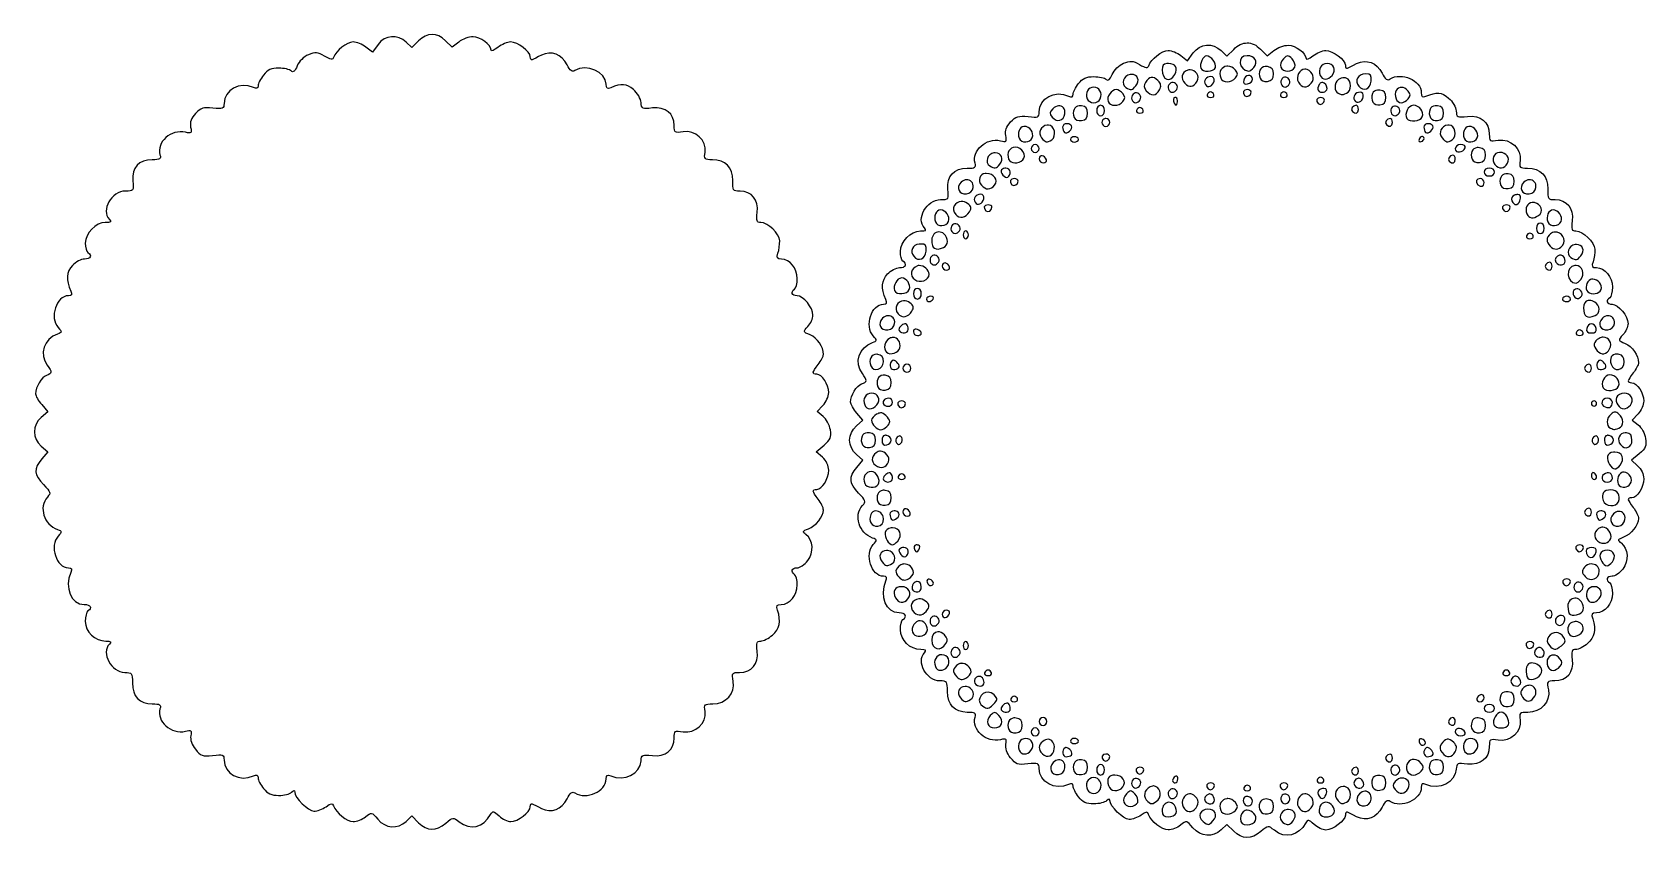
# Model space of a CAD drawing. Header units: centimetres. Extents: x -7.7 to 7.6, y -3.8 to 3.8.
import ezdxf

# ---------------------------------------------------------------- set-up
doc = ezdxf.new("R2010")
doc.units = ezdxf.units.CM
doc.header["$MEASUREMENT"] = 0
doc.layers.add('Layer 1', color=7, linetype='Continuous')

msp = doc.modelspace()

# ---------------------------------------------------------------- linework, layer by layer
at = {"layer": 'Layer 1', "color": 117, "lineweight": 25}
for points, knots in [([(-3.9955, -3.66666), (-3.9955, -3.66666), (-4.05919, -3.60297), (-4.05919, -3.60297), (-4.05919, -3.60297), (-4.05919, -3.60297), (-4.11379, -3.65426), (-4.11379, -3.65426), (-4.11379, -3.65426), (-4.1941, -3.72971), (-4.30874, -3.72132), (-4.38166, -3.63466), (-4.38166, -3.63466), (-4.44065, -3.56456), (-4.44196, -3.56428), (-4.49824, -3.60986), (-4.49824, -3.60986), (-4.52954, -3.63521), (-4.58234, -3.65595), (-4.61555, -3.65595), (-4.61555, -3.65595), (-4.67563, -3.65595), (-4.78001, -3.57261), (-4.8018, -3.50725), (-4.8018, -3.50725), (-4.81113, -3.47925), (-4.82413, -3.48064), (-4.87299, -3.51486), (-4.87299, -3.51486), (-4.90587, -3.53789), (-4.9572, -3.55673), (-4.98705, -3.55673), (-4.98705, -3.55673), (-5.04111, -3.55673), (-5.16977, -3.42963), (-5.16977, -3.37623), (-5.16977, -3.37623), (-5.16977, -3.35667), (-5.17865, -3.35724), (-5.19954, -3.37814), (-5.19954, -3.37814), (-5.21591, -3.39451), (-5.27091, -3.40791), (-5.32176, -3.40791), (-5.32176, -3.40791), (-5.3921, -3.40791), (-5.42652, -3.39228), (-5.46563, -3.34255), (-5.46563, -3.34255), (-5.4939, -3.3066), (-5.51704, -3.26076), (-5.51704, -3.24068), (-5.51704, -3.24068), (-5.51704, -3.21499), (-5.52991, -3.20996), (-5.56044, -3.22371), (-5.56044, -3.22371), (-5.69019, -3.28213), (-5.83949, -3.20168), (-5.83949, -3.07335), (-5.83949, -3.07335), (-5.83949, -3.0217), (-5.84824, -3.01812), (-5.94713, -3.02927), (-5.94713, -3.02927), (-6.04291, -3.04007), (-6.06087, -3.03364), (-6.11017, -2.97096), (-6.11017, -2.97096), (-6.14456, -2.92724), (-6.16135, -2.87842), (-6.15443, -2.84224), (-6.15443, -2.84224), (-6.14456, -2.79059), (-6.15043, -2.78575), (-6.20604, -2.79971), (-6.20604, -2.79971), (-6.33783, -2.83279), (-6.48345, -2.70356), (-6.4463, -2.58651), (-6.4463, -2.58651), (-6.43365, -2.54667), (-6.44453, -2.53975), (-6.51995, -2.53975), (-6.51995, -2.53975), (-6.64086, -2.53975), (-6.70766, -2.46914), (-6.70766, -2.34131), (-6.70766, -2.34131), (-6.70766, -2.24815), (-6.71209, -2.24209), (-6.78027, -2.24209), (-6.78027, -2.24209), (-6.90551, -2.24209), (-7.00707, -2.05532), (-6.92594, -1.9742), (-6.92594, -1.9742), (-6.90279, -1.95105), (-6.91031, -1.94443), (-6.9598, -1.94443), (-6.9598, -1.94443), (-7.06173, -1.94443), (-7.15414, -1.85581), (-7.15414, -1.75806), (-7.15414, -1.75806), (-7.15414, -1.7121), (-7.14297, -1.66761), (-7.12934, -1.65918), (-7.12934, -1.65918), (-7.08415, -1.63125), (-7.10361, -1.59717), (-7.16475, -1.59717), (-7.16475, -1.59717), (-7.28865, -1.59717), (-7.35417, -1.44002), (-7.29142, -1.29331), (-7.29142, -1.29331), (-7.27815, -1.26227), (-7.28422, -1.2499), (-7.31272, -1.2499), (-7.31272, -1.2499), (-7.42872, -1.2499), (-7.49644, -1.04268), (-7.41122, -0.94851), (-7.41122, -0.94851), (-7.37349, -0.90682), (-7.37393, -0.90249), (-7.41742, -0.88698), (-7.41742, -0.88698), (-7.54741, -0.84061), (-7.59889, -0.67418), (-7.5127, -0.57895), (-7.5127, -0.57895), (-7.47774, -0.54032), (-7.481, -0.52999), (-7.54991, -0.46108), (-7.54991, -0.46108), (-7.6406, -0.37039), (-7.64501, -0.30804), (-7.56713, -0.21751), (-7.56713, -0.21751), (-7.56713, -0.21751), (-7.50883, -0.14973), (-7.50883, -0.14973), (-7.50883, -0.14973), (-7.50883, -0.14973), (-7.57126, -0.09603), (-7.57126, -0.09603), (-7.57126, -0.09603), (-7.65645, -0.02276), (-7.65645, 0.10264), (-7.57126, 0.17591), (-7.57126, 0.17591), (-7.57126, 0.17591), (-7.50883, 0.22961), (-7.50883, 0.22961), (-7.50883, 0.22961), (-7.50883, 0.22961), (-7.56713, 0.29739), (-7.56713, 0.29739), (-7.56713, 0.29739), (-7.5992, 0.33467), (-7.62543, 0.38076), (-7.62543, 0.39982), (-7.62543, 0.39982), (-7.62543, 0.46365), (-7.56877, 0.55973), (-7.52245, 0.57443), (-7.52245, 0.57443), (-7.46773, 0.5918), (-7.46646, 0.60735), (-7.5146, 0.67099), (-7.5146, 0.67099), (-7.59405, 0.77604), (-7.54651, 0.9208), (-7.41742, 0.96686), (-7.41742, 0.96686), (-7.37393, 0.98238), (-7.37349, 0.9867), (-7.41122, 1.02839), (-7.41122, 1.02839), (-7.49644, 1.12256), (-7.42872, 1.32978), (-7.31272, 1.32978), (-7.31272, 1.32978), (-7.28423, 1.32978), (-7.27815, 1.34215), (-7.29142, 1.37319), (-7.29142, 1.37319), (-7.338, 1.4821), (-7.33357, 1.55606), (-7.27686, 1.61642), (-7.27686, 1.61642), (-7.24554, 1.64976), (-7.19395, 1.67704), (-7.16222, 1.67704), (-7.16222, 1.67704), (-7.10319, 1.67704), (-7.08488, 1.71158), (-7.12934, 1.73905), (-7.12934, 1.73905), (-7.14298, 1.74748), (-7.15414, 1.78771), (-7.15414, 1.82846), (-7.15414, 1.82846), (-7.15414, 1.92318), (-7.0561, 2.02431), (-6.96427, 2.02431), (-6.96427, 2.02431), (-6.9113, 2.02431), (-6.90278, 2.03092), (-6.92593, 2.05407), (-6.92593, 2.05407), (-7.0099, 2.13804), (-6.90519, 2.32196), (-6.77341, 2.32196), (-6.77341, 2.32196), (-6.69598, 2.32196), (-6.69418, 2.32445), (-6.70317, 2.4188), (-6.70317, 2.4188), (-6.71514, 2.54436), (-6.64648, 2.61962), (-6.51994, 2.61962), (-6.51994, 2.61962), (-6.44453, 2.61962), (-6.43364, 2.62653), (-6.44629, 2.66638), (-6.44629, 2.66638), (-6.48344, 2.78344), (-6.33782, 2.91266), (-6.20603, 2.87958), (-6.20603, 2.87958), (-6.14893, 2.86525), (-6.1444, 2.8697), (-6.15574, 2.92903), (-6.15574, 2.92903), (-6.16458, 2.97526), (-6.15105, 3.01259), (-6.10926, 3.05733), (-6.10926, 3.05733), (-6.05931, 3.1108), (-6.03423, 3.11864), (-5.9449, 3.10872), (-5.9449, 3.10872), (-5.84844, 3.098), (-5.83948, 3.10179), (-5.83948, 3.15323), (-5.83948, 3.15323), (-5.83948, 3.28157), (-5.69018, 3.36202), (-5.56043, 3.30359), (-5.56043, 3.30359), (-5.5299, 3.28984), (-5.51703, 3.29488), (-5.51703, 3.32056), (-5.51703, 3.32056), (-5.51703, 3.34064), (-5.49389, 3.38649), (-5.46562, 3.42243), (-5.46562, 3.42243), (-5.42651, 3.47215), (-5.39209, 3.48779), (-5.32175, 3.48779), (-5.32175, 3.48779), (-5.2709, 3.48779), (-5.21751, 3.47601), (-5.20311, 3.4616), (-5.20311, 3.4616), (-5.18473, 3.44322), (-5.16783, 3.45738), (-5.14642, 3.50908), (-5.14642, 3.50908), (-5.12876, 3.5517), (-5.08388, 3.59601), (-5.03993, 3.61421), (-5.03993, 3.61421), (-4.97473, 3.64121), (-4.95313, 3.63947), (-4.8877, 3.60192), (-4.8877, 3.60192), (-4.82947, 3.5685), (-4.80896, 3.56563), (-4.80091, 3.58977), (-4.80091, 3.58977), (-4.77998, 3.65256), (-4.67464, 3.73583), (-4.61614, 3.73583), (-4.61614, 3.73583), (-4.58325, 3.73583), (-4.52864, 3.71404), (-4.49478, 3.6874), (-4.49478, 3.6874), (-4.49478, 3.6874), (-4.43321, 3.63897), (-4.43321, 3.63897), (-4.43321, 3.63897), (-4.43321, 3.63897), (-4.37907, 3.7122), (-4.37907, 3.7122), (-4.37907, 3.7122), (-4.31278, 3.80185), (-4.19612, 3.8115), (-4.11378, 3.73414), (-4.11378, 3.73414), (-4.11378, 3.73414), (-4.05918, 3.68285), (-4.05918, 3.68285), (-4.05918, 3.68285), (-4.05918, 3.68285), (-3.99549, 3.74655), (-3.99549, 3.74655), (-3.99549, 3.74655), (-3.91452, 3.82752), (-3.82097, 3.82795), (-3.74074, 3.74771), (-3.74074, 3.74771), (-3.74074, 3.74771), (-3.67822, 3.68519), (-3.67822, 3.68519), (-3.67822, 3.68519), (-3.67822, 3.68519), (-3.6145, 3.73531), (-3.6145, 3.73531), (-3.6145, 3.73531), (-3.57946, 3.76288), (-3.5188, 3.78543), (-3.47972, 3.78543), (-3.47972, 3.78543), (-3.40962, 3.78543), (-3.30943, 3.7114), (-3.30943, 3.6596), (-3.30943, 3.6596), (-3.30943, 3.64497), (-3.28003, 3.65613), (-3.24407, 3.6844), (-3.24407, 3.6844), (-3.20813, 3.71268), (-3.15382, 3.73581), (-3.12339, 3.73581), (-3.12339, 3.73581), (-3.05555, 3.73581), (-2.93735, 3.64667), (-2.93735, 3.59551), (-2.93735, 3.59551), (-2.93735, 3.5749), (-2.92898, 3.56212), (-2.91875, 3.5671), (-2.91875, 3.5671), (-2.90852, 3.57208), (-2.86901, 3.59175), (-2.83094, 3.61081), (-2.83094, 3.61081), (-2.73712, 3.65778), (-2.63849, 3.62116), (-2.58808, 3.52064), (-2.58808, 3.52064), (-2.5591, 3.46285), (-2.53968, 3.44825), (-2.51367, 3.46472), (-2.51367, 3.46472), (-2.40513, 3.53342), (-2.21803, 3.45213), (-2.21803, 3.33628), (-2.21803, 3.33628), (-2.21803, 3.29609), (-2.208, 3.28823), (-2.17461, 3.30226), (-2.17461, 3.30226), (-2.07235, 3.34524), (-2.02519, 3.34137), (-1.95917, 3.28459), (-1.95917, 3.28459), (-1.92152, 3.2522), (-1.88925, 3.19739), (-1.88708, 3.16217), (-1.88708, 3.16217), (-1.88341, 3.10254), (-1.87647, 3.09914), (-1.78063, 3.10994), (-1.78063, 3.10994), (-1.65623, 3.12396), (-1.5731, 3.05734), (-1.5731, 2.94362), (-1.5731, 2.94362), (-1.5731, 2.87451), (-1.56873, 2.87147), (-1.4881, 2.88456), (-1.4881, 2.88456), (-1.37333, 2.90318), (-1.2648, 2.80258), (-1.28095, 2.69254), (-1.28095, 2.69254), (-1.2909, 2.62472), (-1.28605, 2.6196), (-1.21188, 2.6196), (-1.21188, 2.6196), (-1.08801, 2.6196), (-1.01516, 2.54583), (-1.01837, 2.42364), (-1.01837, 2.42364), (-1.02088, 2.32757), (-1.0171, 2.32194), (-0.94981, 2.32194), (-0.94981, 2.32194), (-0.83918, 2.32194), (-0.77082, 2.23766), (-0.78651, 2.12062), (-0.78651, 2.12062), (-0.79749, 2.03878), (-0.79253, 2.02428), (-0.75357, 2.02428), (-0.75357, 2.02428), (-0.68471, 2.02428), (-0.57671, 1.91961), (-0.57371, 1.84996), (-0.57371, 1.84996), (-0.57225, 1.81623), (-0.57961, 1.76352), (-0.59007, 1.73282), (-0.59007, 1.73282), (-0.60573, 1.68681), (-0.60006, 1.67701), (-0.55779, 1.67701), (-0.55779, 1.67701), (-0.47856, 1.67701), (-0.40729, 1.58961), (-0.40729, 1.49244), (-0.40729, 1.49244), (-0.40729, 1.4455), (-0.41846, 1.40019), (-0.4321, 1.39176), (-0.4321, 1.39176), (-0.47344, 1.36621), (-0.45991, 1.32975), (-0.40909, 1.32975), (-0.40909, 1.32975), (-0.34984, 1.32975), (-0.25846, 1.21769), (-0.25846, 1.14505), (-0.25846, 1.14505), (-0.25846, 1.11536), (-0.28019, 1.06774), (-0.30675, 1.03923), (-0.30675, 1.03923), (-0.35485, 0.98761), (-0.35476, 0.98729), (-0.28516, 0.95846), (-0.28516, 0.95846), (-0.21852, 0.93086), (-0.15925, 0.84394), (-0.15925, 0.77382), (-0.15925, 0.77382), (-0.15925, 0.75584), (-0.18157, 0.71274), (-0.20886, 0.67805), (-0.20886, 0.67805), (-0.26785, 0.60305), (-0.27046, 0.5856), (-0.22266, 0.5856), (-0.22266, 0.5856), (-0.1728, 0.5856), (-0.10963, 0.48809), (-0.10963, 0.41112), (-0.10963, 0.41112), (-0.10963, 0.3758), (-0.13393, 0.32083), (-0.16363, 0.28895), (-0.16363, 0.28895), (-0.16363, 0.28895), (-0.21762, 0.231), (-0.21762, 0.231), (-0.21762, 0.231), (-0.21762, 0.231), (-0.16225, 0.18616), (-0.16225, 0.18616), (-0.16225, 0.18616), (-0.1318, 0.1615), (-0.10078, 0.10371), (-0.09332, 0.05774), (-0.09332, 0.05774), (-0.08183, -0.01306), (-0.09102, -0.03531), (-0.1533, -0.08773), (-0.1533, -0.08773), (-0.1533, -0.08773), (-0.22685, -0.14962), (-0.22685, -0.14962), (-0.22685, -0.14962), (-0.22685, -0.14962), (-0.16824, -0.20182), (-0.16824, -0.20182), (-0.16824, -0.20182), (-0.13253, -0.23363), (-0.10963, -0.28167), (-0.10963, -0.32479), (-0.10963, -0.32479), (-0.10963, -0.40733), (-0.17112, -0.50582), (-0.22266, -0.50582), (-0.22266, -0.50582), (-0.27045, -0.50582), (-0.26785, -0.52327), (-0.20886, -0.59827), (-0.20886, -0.59827), (-0.18157, -0.63296), (-0.15925, -0.67967), (-0.15925, -0.70208), (-0.15925, -0.70208), (-0.15925, -0.76373), (-0.23092, -0.85327), (-0.30185, -0.88023), (-0.30185, -0.88023), (-0.35823, -0.90167), (-0.36066, -0.9075), (-0.32449, -0.93447), (-0.32449, -0.93447), (-0.25535, -0.98601), (-0.24739, -1.10516), (-0.30794, -1.18213), (-0.30794, -1.18213), (-0.33729, -1.21943), (-0.3828, -1.24995), (-0.4091, -1.24995), (-0.4091, -1.24995), (-0.45992, -1.24995), (-0.47345, -1.28641), (-0.43211, -1.31196), (-0.43211, -1.31196), (-0.41847, -1.32039), (-0.4073, -1.3657), (-0.4073, -1.41264), (-0.4073, -1.41264), (-0.4073, -1.51037), (-0.47868, -1.59721), (-0.55902, -1.59721), (-0.55902, -1.59721), (-0.6023, -1.59721), (-0.60834, -1.60702), (-0.59342, -1.65302), (-0.59342, -1.65302), (-0.55992, -1.75632), (-0.57528, -1.83056), (-0.64204, -1.88798), (-0.64204, -1.88798), (-0.67816, -1.91905), (-0.72836, -1.94447), (-0.75359, -1.94447), (-0.75359, -1.94447), (-0.79255, -1.94447), (-0.79751, -1.95897), (-0.78653, -2.04081), (-0.78653, -2.04081), (-0.77055, -2.15993), (-0.83898, -2.24213), (-0.95412, -2.24213), (-0.95412, -2.24213), (-1.02679, -2.24213), (-1.02905, -2.24538), (-1.01363, -2.32757), (-1.01363, -2.32757), (-0.99243, -2.44058), (-1.0833, -2.53979), (-1.20802, -2.53979), (-1.20802, -2.53979), (-1.28648, -2.53979), (-1.291, -2.54432), (-1.28096, -2.61273), (-1.28096, -2.61273), (-1.26481, -2.72276), (-1.37334, -2.82337), (-1.48811, -2.80475), (-1.48811, -2.80475), (-1.56874, -2.79167), (-1.57311, -2.7947), (-1.57311, -2.86381), (-1.57311, -2.86381), (-1.57311, -2.97753), (-1.65624, -3.04415), (-1.78064, -3.03013), (-1.78064, -3.03013), (-1.87555, -3.01944), (-1.88344, -3.02313), (-1.88693, -3.07992), (-1.88693, -3.07992), (-1.89457, -3.20423), (-2.04781, -3.28085), (-2.17461, -3.22376), (-2.17461, -3.22376), (-2.20766, -3.20888), (-2.21803, -3.21557), (-2.21803, -3.2518), (-2.21803, -3.2518), (-2.21803, -3.36865), (-2.40579, -3.4532), (-2.51367, -3.38492), (-2.51367, -3.38492), (-2.53968, -3.36846), (-2.55911, -3.38304), (-2.58808, -3.44085), (-2.58808, -3.44085), (-2.63849, -3.54137), (-2.73711, -3.57799), (-2.83094, -3.53102), (-2.83094, -3.53102), (-2.86901, -3.51196), (-2.90852, -3.49229), (-2.91875, -3.48731), (-2.91875, -3.48731), (-2.92898, -3.48232), (-2.93735, -3.49511), (-2.93735, -3.51572), (-2.93735, -3.51572), (-2.93735, -3.56642), (-3.0553, -3.65601), (-3.12206, -3.65601), (-3.12206, -3.65601), (-3.15175, -3.65601), (-3.20186, -3.63196), (-3.23341, -3.60257), (-3.23341, -3.60257), (-3.28443, -3.55504), (-3.29323, -3.55353), (-3.31305, -3.58894), (-3.31305, -3.58894), (-3.38241, -3.71288), (-3.50693, -3.74209), (-3.61004, -3.6586), (-3.61004, -3.6586), (-3.66745, -3.61212), (-3.6689, -3.61225), (-3.73871, -3.671), (-3.73871, -3.671), (-3.82995, -3.74778), (-3.91587, -3.74635), (-3.99549, -3.66672), (-3.99549, -3.66672), (-3.99549, -3.66672), (-3.9955, -3.66666), (-3.9955, -3.66666)], [0, 0, 0, 0, 0.00621118, 0.00621118, 0.00621118, 0.00621118, 0.01242236, 0.01242236, 0.01242236, 0.01242236, 0.01863354, 0.01863354, 0.01863354, 0.01863354, 0.02484472, 0.02484472, 0.02484472, 0.02484472, 0.0310559, 0.0310559, 0.0310559, 0.0310559, 0.03726708, 0.03726708, 0.03726708, 0.03726708, 0.04347826, 0.04347826, 0.04347826, 0.04347826, 0.04968944, 0.04968944, 0.04968944, 0.04968944, 0.05590062, 0.05590062, 0.05590062, 0.05590062, 0.0621118, 0.0621118, 0.0621118, 0.0621118, 0.06832298, 0.06832298, 0.06832298, 0.06832298, 0.07453416, 0.07453416, 0.07453416, 0.07453416, 0.08074534, 0.08074534, 0.08074534, 0.08074534, 0.08695652, 0.08695652, 0.08695652, 0.08695652, 0.0931677, 0.0931677, 0.0931677, 0.0931677, 0.09937888, 0.09937888, 0.09937888, 0.09937888, 0.10559006, 0.10559006, 0.10559006, 0.10559006, 0.11180124, 0.11180124, 0.11180124, 0.11180124, 0.11801242, 0.11801242, 0.11801242, 0.11801242, 0.1242236, 0.1242236, 0.1242236, 0.1242236, 0.13043478, 0.13043478, 0.13043478, 0.13043478, 0.13664596, 0.13664596, 0.13664596, 0.13664596, 0.14285714, 0.14285714, 0.14285714, 0.14285714, 0.14906832, 0.14906832, 0.14906832, 0.14906832, 0.1552795, 0.1552795, 0.1552795, 0.1552795, 0.16149068, 0.16149068, 0.16149068, 0.16149068, 0.16770186, 0.16770186, 0.16770186, 0.16770186, 0.17391304, 0.17391304, 0.17391304, 0.17391304, 0.18012422, 0.18012422, 0.18012422, 0.18012422, 0.1863354, 0.1863354, 0.1863354, 0.1863354, 0.19254658, 0.19254658, 0.19254658, 0.19254658, 0.19875776, 0.19875776, 0.19875776, 0.19875776, 0.20496894, 0.20496894, 0.20496894, 0.20496894, 0.21118012, 0.21118012, 0.21118012, 0.21118012, 0.2173913, 0.2173913, 0.2173913, 0.2173913, 0.22360248, 0.22360248, 0.22360248, 0.22360248, 0.22981366, 0.22981366, 0.22981366, 0.22981366, 0.23602484, 0.23602484, 0.23602484, 0.23602484, 0.24223602, 0.24223602, 0.24223602, 0.24223602, 0.2484472, 0.2484472, 0.2484472, 0.2484472, 0.25465839, 0.25465839, 0.25465839, 0.25465839, 0.26086957, 0.26086957, 0.26086957, 0.26086957, 0.26708075, 0.26708075, 0.26708075, 0.26708075, 0.27329193, 0.27329193, 0.27329193, 0.27329193, 0.27950311, 0.27950311, 0.27950311, 0.27950311, 0.28571429, 0.28571429, 0.28571429, 0.28571429, 0.29192547, 0.29192547, 0.29192547, 0.29192547, 0.29813665, 0.29813665, 0.29813665, 0.29813665, 0.30434783, 0.30434783, 0.30434783, 0.30434783, 0.31055901, 0.31055901, 0.31055901, 0.31055901, 0.31677019, 0.31677019, 0.31677019, 0.31677019, 0.32298137, 0.32298137, 0.32298137, 0.32298137, 0.32919255, 0.32919255, 0.32919255, 0.32919255, 0.33540373, 0.33540373, 0.33540373, 0.33540373, 0.34161491, 0.34161491, 0.34161491, 0.34161491, 0.34782609, 0.34782609, 0.34782609, 0.34782609, 0.35403727, 0.35403727, 0.35403727, 0.35403727, 0.36024845, 0.36024845, 0.36024845, 0.36024845, 0.36645963, 0.36645963, 0.36645963, 0.36645963, 0.37267081, 0.37267081, 0.37267081, 0.37267081, 0.37888199, 0.37888199, 0.37888199, 0.37888199, 0.38509317, 0.38509317, 0.38509317, 0.38509317, 0.39130435, 0.39130435, 0.39130435, 0.39130435, 0.39751553, 0.39751553, 0.39751553, 0.39751553, 0.40372671, 0.40372671, 0.40372671, 0.40372671, 0.40993789, 0.40993789, 0.40993789, 0.40993789, 0.41614907, 0.41614907, 0.41614907, 0.41614907, 0.42236025, 0.42236025, 0.42236025, 0.42236025, 0.42857143, 0.42857143, 0.42857143, 0.42857143, 0.43478261, 0.43478261, 0.43478261, 0.43478261, 0.44099379, 0.44099379, 0.44099379, 0.44099379, 0.44720497, 0.44720497, 0.44720497, 0.44720497, 0.45341615, 0.45341615, 0.45341615, 0.45341615, 0.45962733, 0.45962733, 0.45962733, 0.45962733, 0.46583851, 0.46583851, 0.46583851, 0.46583851, 0.47204969, 0.47204969, 0.47204969, 0.47204969, 0.47826087, 0.47826087, 0.47826087, 0.47826087, 0.48447205, 0.48447205, 0.48447205, 0.48447205, 0.49068323, 0.49068323, 0.49068323, 0.49068323, 0.49689441, 0.49689441, 0.49689441, 0.49689441, 0.50310559, 0.50310559, 0.50310559, 0.50310559, 0.50931677, 0.50931677, 0.50931677, 0.50931677, 0.51552795, 0.51552795, 0.51552795, 0.51552795, 0.52173913, 0.52173913, 0.52173913, 0.52173913, 0.52795031, 0.52795031, 0.52795031, 0.52795031, 0.53416149, 0.53416149, 0.53416149, 0.53416149, 0.54037267, 0.54037267, 0.54037267, 0.54037267, 0.54658385, 0.54658385, 0.54658385, 0.54658385, 0.55279503, 0.55279503, 0.55279503, 0.55279503, 0.55900621, 0.55900621, 0.55900621, 0.55900621, 0.56521739, 0.56521739, 0.56521739, 0.56521739, 0.57142857, 0.57142857, 0.57142857, 0.57142857, 0.57763975, 0.57763975, 0.57763975, 0.57763975, 0.58385093, 0.58385093, 0.58385093, 0.58385093, 0.59006211, 0.59006211, 0.59006211, 0.59006211, 0.59627329, 0.59627329, 0.59627329, 0.59627329, 0.60248447, 0.60248447, 0.60248447, 0.60248447, 0.60869565, 0.60869565, 0.60869565, 0.60869565, 0.61490683, 0.61490683, 0.61490683, 0.61490683, 0.62111801, 0.62111801, 0.62111801, 0.62111801, 0.62732919, 0.62732919, 0.62732919, 0.62732919, 0.63354037, 0.63354037, 0.63354037, 0.63354037, 0.63975155, 0.63975155, 0.63975155, 0.63975155, 0.64596273, 0.64596273, 0.64596273, 0.64596273, 0.65217391, 0.65217391, 0.65217391, 0.65217391, 0.65838509, 0.65838509, 0.65838509, 0.65838509, 0.66459627, 0.66459627, 0.66459627, 0.66459627, 0.67080745, 0.67080745, 0.67080745, 0.67080745, 0.67701863, 0.67701863, 0.67701863, 0.67701863, 0.68322981, 0.68322981, 0.68322981, 0.68322981, 0.68944099, 0.68944099, 0.68944099, 0.68944099, 0.69565217, 0.69565217, 0.69565217, 0.69565217, 0.70186335, 0.70186335, 0.70186335, 0.70186335, 0.70807453, 0.70807453, 0.70807453, 0.70807453, 0.71428571, 0.71428571, 0.71428571, 0.71428571, 0.72049689, 0.72049689, 0.72049689, 0.72049689, 0.72670807, 0.72670807, 0.72670807, 0.72670807, 0.73291925, 0.73291925, 0.73291925, 0.73291925, 0.73913043, 0.73913043, 0.73913043, 0.73913043, 0.74534161, 0.74534161, 0.74534161, 0.74534161, 0.7515528, 0.7515528, 0.7515528, 0.7515528, 0.75776398, 0.75776398, 0.75776398, 0.75776398, 0.76397516, 0.76397516, 0.76397516, 0.76397516, 0.77018634, 0.77018634, 0.77018634, 0.77018634, 0.77639752, 0.77639752, 0.77639752, 0.77639752, 0.7826087, 0.7826087, 0.7826087, 0.7826087, 0.78881988, 0.78881988, 0.78881988, 0.78881988, 0.79503106, 0.79503106, 0.79503106, 0.79503106, 0.80124224, 0.80124224, 0.80124224, 0.80124224, 0.80745342, 0.80745342, 0.80745342, 0.80745342, 0.8136646, 0.8136646, 0.8136646, 0.8136646, 0.81987578, 0.81987578, 0.81987578, 0.81987578, 0.82608696, 0.82608696, 0.82608696, 0.82608696, 0.83229814, 0.83229814, 0.83229814, 0.83229814, 0.83850932, 0.83850932, 0.83850932, 0.83850932, 0.8447205, 0.8447205, 0.8447205, 0.8447205, 0.85093168, 0.85093168, 0.85093168, 0.85093168, 0.85714286, 0.85714286, 0.85714286, 0.85714286, 0.86335404, 0.86335404, 0.86335404, 0.86335404, 0.86956522, 0.86956522, 0.86956522, 0.86956522, 0.8757764, 0.8757764, 0.8757764, 0.8757764, 0.88198758, 0.88198758, 0.88198758, 0.88198758, 0.88819876, 0.88819876, 0.88819876, 0.88819876, 0.89440994, 0.89440994, 0.89440994, 0.89440994, 0.90062112, 0.90062112, 0.90062112, 0.90062112, 0.9068323, 0.9068323, 0.9068323, 0.9068323, 0.91304348, 0.91304348, 0.91304348, 0.91304348, 0.91925466, 0.91925466, 0.91925466, 0.91925466, 0.92546584, 0.92546584, 0.92546584, 0.92546584, 0.93167702, 0.93167702, 0.93167702, 0.93167702, 0.9378882, 0.9378882, 0.9378882, 0.9378882, 0.94409938, 0.94409938, 0.94409938, 0.94409938, 0.95031056, 0.95031056, 0.95031056, 0.95031056, 0.95652174, 0.95652174, 0.95652174, 0.95652174, 0.96273292, 0.96273292, 0.96273292, 0.96273292, 0.9689441, 0.9689441, 0.9689441, 0.9689441, 0.97515528, 0.97515528, 0.97515528, 0.97515528, 0.98136646, 0.98136646, 0.98136646, 0.98136646, 0.98757764, 0.98757764, 0.98757764, 0.98757764, 1, 1, 1, 1]), ([(3.85652, 3.7272), (3.81298, 3.72699), (3.76885, 3.7065), (3.72836, 3.66602), (3.72836, 3.66602), (3.72836, 3.66602), (3.66469, 3.60235), (3.66469, 3.60235), (3.66469, 3.60235), (3.66469, 3.60235), (3.61012, 3.65361), (3.61012, 3.65361), (3.61012, 3.65361), (3.52777, 3.73097), (3.411, 3.72177), (3.34471, 3.63211), (3.34471, 3.63211), (3.34471, 3.63211), (3.29097, 3.55852), (3.29097, 3.55852), (3.29097, 3.55852), (3.29097, 3.55852), (3.22896, 3.6073), (3.22896, 3.6073), (3.22896, 3.6073), (3.1951, 3.63394), (3.14113, 3.65526), (3.10824, 3.65526), (3.10824, 3.65526), (3.04974, 3.65526), (2.94396, 3.57253), (2.92303, 3.50974), (2.92303, 3.50974), (2.91498, 3.4856), (2.89444, 3.48872), (2.83621, 3.52214), (2.83621, 3.52214), (2.77077, 3.55969), (2.74927, 3.56072), (2.68407, 3.53372), (2.68407, 3.53372), (2.64012, 3.51551), (2.59507, 3.47133), (2.57741, 3.42871), (2.57741, 3.42871), (2.556, 3.37701), (2.53956, 3.3632), (2.52119, 3.38158), (2.52119, 3.38158), (2.50679, 3.39598), (2.45298, 3.40721), (2.40213, 3.40721), (2.40213, 3.40721), (2.33179, 3.40721), (2.29737, 3.39161), (2.25826, 3.34189), (2.25826, 3.34189), (2.22999, 3.30594), (2.207, 3.26027), (2.207, 3.24019), (2.207, 3.24019), (2.207, 3.2145), (2.19454, 3.20991), (2.16401, 3.22365), (2.16401, 3.22365), (2.03426, 3.28207), (1.88454, 3.2015), (1.88454, 3.07317), (1.88454, 3.07317), (1.88454, 3.02173), (1.87599, 3.01781), (1.77953, 3.02852), (1.77953, 3.02852), (1.6902, 3.03845), (1.66495, 3.03073), (1.61499, 2.97726), (1.61499, 2.97726), (1.5732, 2.93252), (1.55985, 2.89533), (1.56869, 2.8491), (1.56869, 2.8491), (1.58003, 2.78978), (1.57536, 2.78516), (1.51825, 2.79949), (1.51825, 2.79949), (1.38646, 2.83257), (1.24049, 2.70323), (1.27764, 2.58617), (1.27764, 2.58617), (1.29029, 2.54633), (1.27946, 2.53904), (1.20405, 2.53904), (1.20405, 2.53904), (1.07752, 2.53904), (1.00852, 2.46451), (1.0205, 2.33895), (1.0205, 2.33895), (1.0295, 2.2446), (1.02848, 2.24138), (0.95105, 2.24138), (0.95105, 2.24138), (0.81927, 2.24138), (0.71412, 2.05746), (0.79809, 1.97349), (0.79809, 1.97349), (0.82124, 1.95034), (0.81303, 1.94372), (0.76006, 1.94372), (0.76006, 1.94372), (0.66823, 1.94372), (0.56989, 1.84331), (0.56989, 1.74859), (0.56989, 1.74859), (0.56989, 1.70785), (0.58106, 1.6669), (0.59469, 1.65847), (0.59469, 1.65847), (0.63915, 1.631), (0.62065, 1.59646), (0.56162, 1.59646), (0.56162, 1.59646), (0.52989, 1.59646), (0.47884, 1.56944), (0.44752, 1.5361), (0.44752, 1.5361), (0.39081, 1.47574), (0.38606, 1.40192), (0.43264, 1.29301), (0.43264, 1.29301), (0.44591, 1.26197), (0.43964, 1.24919), (0.41114, 1.24919), (0.41114, 1.24919), (0.29514, 1.24919), (0.22753, 1.0424), (0.31275, 0.94823), (0.31275, 0.94823), (0.35048, 0.90654), (0.35046, 0.90256), (0.30696, 0.88705), (0.30696, 0.88705), (0.17787, 0.841), (0.12994, 0.6961), (0.20939, 0.59105), (0.20939, 0.59105), (0.25753, 0.52741), (0.25666, 0.51168), (0.20195, 0.49431), (0.20195, 0.49431), (0.15563, 0.47961), (0.0986, 0.38368), (0.0986, 0.31985), (0.0986, 0.31985), (0.0986, 0.30079), (0.12523, 0.2546), (0.1573, 0.21732), (0.1573, 0.21732), (0.1573, 0.21732), (0.21518, 0.14952), (0.21518, 0.14952), (0.21518, 0.14952), (0.21518, 0.14952), (0.15317, 0.09578), (0.15317, 0.09578), (0.15317, 0.09578), (0.06798, 0.02251), (0.06798, -0.10297), (0.15317, -0.17624), (0.15317, -0.17624), (0.15317, -0.17624), (0.21518, -0.22998), (0.21518, -0.22998), (0.21518, -0.22998), (0.21518, -0.22998), (0.1573, -0.29778), (0.1573, -0.29778), (0.1573, -0.29778), (0.07943, -0.38831), (0.08315, -0.45018), (0.17384, -0.54087), (0.17384, -0.54087), (0.24275, -0.60978), (0.24601, -0.62047), (0.21105, -0.65911), (0.21105, -0.65911), (0.12486, -0.75435), (0.17697, -0.92114), (0.30696, -0.96751), (0.30696, -0.96751), (0.35045, -0.98303), (0.35047, -0.987), (0.31275, -1.02869), (0.31275, -1.02869), (0.22753, -1.12286), (0.29514, -1.33048), (0.41114, -1.33048), (0.41114, -1.33048), (0.43963, -1.33048), (0.44591, -1.34244), (0.43264, -1.37347), (0.43264, -1.37347), (0.3699, -1.52017), (0.43525, -1.67774), (0.55914, -1.67774), (0.55914, -1.67774), (0.62027, -1.67774), (0.63988, -1.71182), (0.59469, -1.73975), (0.59469, -1.73975), (0.58105, -1.74818), (0.56989, -1.79219), (0.56989, -1.83814), (0.56989, -1.83814), (0.56989, -1.93589), (0.66226, -2.025), (0.76419, -2.025), (0.76419, -2.025), (0.81368, -2.025), (0.82124, -2.03161), (0.79809, -2.05477), (0.79809, -2.05477), (0.71697, -2.13589), (0.81838, -2.32266), (0.94361, -2.32266), (0.94361, -2.32266), (1.01179, -2.32266), (1.01637, -2.32872), (1.01637, -2.42188), (1.01637, -2.42188), (1.01637, -2.5497), (1.08315, -2.62032), (1.20406, -2.62032), (1.20406, -2.62032), (1.27948, -2.62032), (1.2903, -2.62678), (1.27765, -2.66662), (1.27765, -2.66662), (1.2405, -2.78367), (1.38647, -2.91302), (1.51826, -2.87994), (1.51826, -2.87994), (1.57387, -2.86598), (1.57939, -2.87046), (1.56952, -2.92211), (1.56952, -2.92211), (1.5626, -2.95828), (1.57978, -3.00738), (1.61417, -3.05109), (1.61417, -3.05109), (1.66347, -3.11377), (1.68127, -3.12059), (1.77705, -3.10979), (1.77705, -3.10979), (1.87594, -3.09864), (1.88454, -3.10196), (1.88454, -3.15361), (1.88454, -3.15361), (1.88454, -3.28194), (2.03425, -3.36251), (2.16401, -3.30409), (2.16401, -3.30409), (2.19454, -3.29034), (2.207, -3.29494), (2.207, -3.32063), (2.207, -3.32063), (2.207, -3.34071), (2.22999, -3.38638), (2.25826, -3.42233), (2.25826, -3.42233), (2.29737, -3.47205), (2.33179, -3.48848), (2.40213, -3.48848), (2.40213, -3.48848), (2.45298, -3.48848), (2.50813, -3.47508), (2.5245, -3.45871), (2.5245, -3.45871), (2.54539, -3.43782), (2.55427, -3.43667), (2.55427, -3.45622), (2.55427, -3.45622), (2.55427, -3.50962), (2.68294, -3.63647), (2.737, -3.63647), (2.737, -3.63647), (2.76686, -3.63647), (2.81822, -3.61816), (2.8511, -3.59513), (2.8511, -3.59513), (2.89996, -3.56091), (2.91287, -3.55969), (2.92221, -3.58769), (2.92221, -3.58769), (2.944, -3.65305), (3.04817, -3.73569), (3.10825, -3.73569), (3.10825, -3.73569), (3.14147, -3.73569), (3.19436, -3.71557), (3.22566, -3.69022), (3.22566, -3.69022), (3.28194, -3.64465), (3.28326, -3.64493), (3.34224, -3.71502), (3.34224, -3.71502), (3.41516, -3.80168), (3.52982, -3.80949), (3.61013, -3.73404), (3.61013, -3.73404), (3.61013, -3.73404), (3.6647, -3.68278), (3.6647, -3.68278), (3.6647, -3.68278), (3.6647, -3.68278), (3.72837, -3.74645), (3.72837, -3.74645), (3.72837, -3.74645), (3.80799, -3.82608), (3.89427, -3.82819), (3.98551, -3.75141), (3.98551, -3.75141), (4.05533, -3.69266), (4.05626, -3.69252), (4.11367, -3.73901), (4.11367, -3.73901), (4.21678, -3.8225), (4.34197, -3.79267), (4.41133, -3.66873), (4.41133, -3.66873), (4.43115, -3.63332), (4.43969, -3.63526), (4.49071, -3.68278), (4.49071, -3.68278), (4.52226, -3.71217), (4.57264, -3.73652), (4.60233, -3.73652), (4.60233, -3.73652), (4.66908, -3.73652), (4.78671, -3.64666), (4.78671, -3.59596), (4.78671, -3.59596), (4.78671, -3.57535), (4.7955, -3.56203), (4.80573, -3.56702), (4.80573, -3.56702), (4.81596, -3.572), (4.8553, -3.59179), (4.89337, -3.61084), (4.89337, -3.61084), (4.98719, -3.65781), (5.08522, -3.62123), (5.13563, -3.52071), (5.13563, -3.52071), (5.16461, -3.4629), (5.18403, -3.44885), (5.21004, -3.46531), (5.21004, -3.46531), (5.31792, -3.53359), (5.50604, -3.44904), (5.50604, -3.33219), (5.50604, -3.33219), (5.50604, -3.29596), (5.51681, -3.2892), (5.54986, -3.30408), (5.54986, -3.30408), (5.67666, -3.36117), (5.82913, -3.28453), (5.83677, -3.16021), (5.83677, -3.16021), (5.84026, -3.10342), (5.84852, -3.09991), (5.94343, -3.1106), (5.94343, -3.1106), (6.06783, -3.12462), (6.15096, -3.0573), (6.15096, -2.94358), (6.15096, -2.94358), (6.15096, -2.87447), (6.15549, -2.87179), (6.23612, -2.88488), (6.23612, -2.88488), (6.35089, -2.9035), (6.45898, -2.80309), (6.44283, -2.69306), (6.44283, -2.69306), (6.43279, -2.62464), (6.43796, -2.6203), (6.51642, -2.6203), (6.51642, -2.6203), (6.64114, -2.6203), (6.73192, -2.52081), (6.71072, -2.40781), (6.71072, -2.40781), (6.6953, -2.32562), (6.69758, -2.32265), (6.77025, -2.32265), (6.77025, -2.32265), (6.88539, -2.32265), (6.95324, -2.24002), (6.93727, -2.12091), (6.93727, -2.12091), (6.92629, -2.03907), (6.93138, -2.025), (6.97034, -2.025), (6.97034, -2.025), (6.99557, -2.025), (7.04584, -1.99902), (7.08196, -1.96795), (7.08196, -1.96795), (7.14872, -1.91052), (7.16424, -1.83643), (7.13074, -1.73313), (7.13074, -1.73313), (7.11583, -1.68713), (7.12219, -1.67773), (7.16547, -1.67773), (7.16547, -1.67773), (7.24581, -1.67773), (7.31678, -1.59026), (7.31678, -1.49252), (7.31678, -1.49252), (7.31678, -1.44557), (7.30562, -1.4009), (7.29198, -1.39247), (7.29198, -1.39247), (7.25064, -1.36692), (7.26431, -1.33046), (7.31513, -1.33046), (7.31513, -1.33046), (7.34143, -1.33046), (7.38666, -1.29913), (7.416, -1.26183), (7.416, -1.26183), (7.47655, -1.18485), (7.4686, -1.06615), (7.39946, -1.01461), (7.39946, -1.01461), (7.36328, -0.98764), (7.36623, -0.98148), (7.42261, -0.96004), (7.42261, -0.96004), (7.49354, -0.93307), (7.56482, -0.84392), (7.56482, -0.78227), (7.56482, -0.78227), (7.56482, -0.75986), (7.5425, -0.71278), (7.51521, -0.67809), (7.51521, -0.67809), (7.45622, -0.60309), (7.45336, -0.58631), (7.50115, -0.58631), (7.50115, -0.58631), (7.55269, -0.58631), (7.61442, -0.48778), (7.61442, -0.40524), (7.61442, -0.40524), (7.61442, -0.36211), (7.59142, -0.31385), (7.55572, -0.28204), (7.55572, -0.28204), (7.55572, -0.28204), (7.49702, -0.22995), (7.49702, -0.22995), (7.49702, -0.22995), (7.49702, -0.22995), (7.57061, -0.16794), (7.57061, -0.16794), (7.57061, -0.16794), (7.6329, -0.11552), (7.64245, -0.09322), (7.63097, -0.02242), (7.63097, -0.02242), (7.62351, 0.02355), (7.59197, 0.08108), (7.56152, 0.10574), (7.56152, 0.10574), (7.56152, 0.10574), (7.50612, 0.15122), (7.50612, 0.15122), (7.50612, 0.15122), (7.50612, 0.15122), (7.56069, 0.2091), (7.56069, 0.2091), (7.56069, 0.2091), (7.59038, 0.24097), (7.61443, 0.29532), (7.61443, 0.33064), (7.61443, 0.33064), (7.61443, 0.4076), (7.55101, 0.5051), (7.50116, 0.5051), (7.50116, 0.5051), (7.45337, 0.5051), (7.45622, 0.5227), (7.51522, 0.5977), (7.51522, 0.5977), (7.54251, 0.63239), (7.56483, 0.67563), (7.56483, 0.69361), (7.56483, 0.69361), (7.56483, 0.76372), (7.50579, 0.85039), (7.43915, 0.87799), (7.43915, 0.87799), (7.36956, 0.90682), (7.36956, 0.9074), (7.41765, 0.95902), (7.41765, 0.95902), (7.44421, 0.98752), (7.46561, 1.03516), (7.46561, 1.06485), (7.46561, 1.06485), (7.46561, 1.1375), (7.37437, 1.24923), (7.31513, 1.24923), (7.31513, 1.24923), (7.26431, 1.24923), (7.25064, 1.28569), (7.29198, 1.31124), (7.29198, 1.31124), (7.30562, 1.31967), (7.31678, 1.36517), (7.31678, 1.41211), (7.31678, 1.41211), (7.31678, 1.50928), (7.24553, 1.59649), (7.1663, 1.59649), (7.1663, 1.59649), (7.12402, 1.59649), (7.1184, 1.60671), (7.13405, 1.65271), (7.13405, 1.65271), (7.1445, 1.68341), (7.15204, 1.73639), (7.15059, 1.77012), (7.15059, 1.77012), (7.14759, 1.83977), (7.0392, 1.94375), (6.97034, 1.94375), (6.97034, 1.94375), (6.93138, 1.94375), (6.92629, 1.95865), (6.93727, 2.04049), (6.93727, 2.04049), (6.95297, 2.15753), (6.88502, 2.24141), (6.77439, 2.24141), (6.77439, 2.24141), (6.7071, 2.24141), (6.70325, 2.24704), (6.70576, 2.34311), (6.70576, 2.34311), (6.70896, 2.4653), (6.63615, 2.53907), (6.51228, 2.53907), (6.51228, 2.53907), (6.43811, 2.53907), (6.43287, 2.54484), (6.44283, 2.61266), (6.44283, 2.61266), (6.45898, 2.7227), (6.35089, 2.82311), (6.23612, 2.80448), (6.23612, 2.80448), (6.15549, 2.7914), (6.15096, 2.79407), (6.15096, 2.86318), (6.15096, 2.86318), (6.15096, 2.9769), (6.06783, 3.04422), (5.94343, 3.0302), (5.94343, 3.0302), (5.84759, 3.0194), (5.84044, 3.02266), (5.83677, 3.08229), (5.83677, 3.08229), (5.83461, 3.11752), (5.80249, 3.17227), (5.76484, 3.20466), (5.76484, 3.20466), (5.69882, 3.26144), (5.65213, 3.26501), (5.54987, 3.22202), (5.54987, 3.22202), (5.51649, 3.20799), (5.50605, 3.21573), (5.50605, 3.25592), (5.50605, 3.25592), (5.50605, 3.37178), (5.31859, 3.45361), (5.21005, 3.3849), (5.21005, 3.3849), (5.18404, 3.36844), (5.16461, 3.38251), (5.13564, 3.4403), (5.13564, 3.4403), (5.08523, 3.54082), (4.9872, 3.57739), (4.89338, 3.53042), (4.89338, 3.53042), (4.85531, 3.51136), (4.81597, 3.49158), (4.80574, 3.4866), (4.80574, 3.4866), (4.79551, 3.48162), (4.78672, 3.49493), (4.78672, 3.51554), (4.78672, 3.51554), (4.78672, 3.5667), (4.66852, 3.65527), (4.60068, 3.65527), (4.60068, 3.65527), (4.57025, 3.65527), (4.5159, 3.63228), (4.47996, 3.60401), (4.47996, 3.60401), (4.44401, 3.57573), (4.41464, 3.56457), (4.41464, 3.57921), (4.41464, 3.57921), (4.41464, 3.631), (4.31441, 3.70489), (4.24431, 3.70489), (4.24431, 3.70489), (4.20522, 3.70489), (4.14458, 3.68285), (4.10954, 3.65528), (4.10954, 3.65528), (4.10954, 3.65528), (4.04587, 3.60484), (4.04587, 3.60484), (4.04587, 3.60484), (4.04587, 3.60484), (3.98303, 3.66768), (3.98303, 3.66768), (3.98303, 3.66768), (3.94291, 3.7078), (3.90006, 3.72741), (3.85653, 3.72721), (3.85653, 3.72721), (3.85653, 3.72721), (3.85652, 3.7272), (3.85652, 3.7272)], [0, 0, 0, 0, 0.00617284, 0.00617284, 0.00617284, 0.00617284, 0.01234568, 0.01234568, 0.01234568, 0.01234568, 0.01851852, 0.01851852, 0.01851852, 0.01851852, 0.02469136, 0.02469136, 0.02469136, 0.02469136, 0.0308642, 0.0308642, 0.0308642, 0.0308642, 0.03703704, 0.03703704, 0.03703704, 0.03703704, 0.04320988, 0.04320988, 0.04320988, 0.04320988, 0.04938272, 0.04938272, 0.04938272, 0.04938272, 0.05555556, 0.05555556, 0.05555556, 0.05555556, 0.0617284, 0.0617284, 0.0617284, 0.0617284, 0.06790123, 0.06790123, 0.06790123, 0.06790123, 0.07407407, 0.07407407, 0.07407407, 0.07407407, 0.08024691, 0.08024691, 0.08024691, 0.08024691, 0.08641975, 0.08641975, 0.08641975, 0.08641975, 0.09259259, 0.09259259, 0.09259259, 0.09259259, 0.09876543, 0.09876543, 0.09876543, 0.09876543, 0.10493827, 0.10493827, 0.10493827, 0.10493827, 0.11111111, 0.11111111, 0.11111111, 0.11111111, 0.11728395, 0.11728395, 0.11728395, 0.11728395, 0.12345679, 0.12345679, 0.12345679, 0.12345679, 0.12962963, 0.12962963, 0.12962963, 0.12962963, 0.13580247, 0.13580247, 0.13580247, 0.13580247, 0.14197531, 0.14197531, 0.14197531, 0.14197531, 0.14814815, 0.14814815, 0.14814815, 0.14814815, 0.15432099, 0.15432099, 0.15432099, 0.15432099, 0.16049383, 0.16049383, 0.16049383, 0.16049383, 0.16666667, 0.16666667, 0.16666667, 0.16666667, 0.17283951, 0.17283951, 0.17283951, 0.17283951, 0.17901235, 0.17901235, 0.17901235, 0.17901235, 0.18518519, 0.18518519, 0.18518519, 0.18518519, 0.19135802, 0.19135802, 0.19135802, 0.19135802, 0.19753086, 0.19753086, 0.19753086, 0.19753086, 0.2037037, 0.2037037, 0.2037037, 0.2037037, 0.20987654, 0.20987654, 0.20987654, 0.20987654, 0.21604938, 0.21604938, 0.21604938, 0.21604938, 0.22222222, 0.22222222, 0.22222222, 0.22222222, 0.22839506, 0.22839506, 0.22839506, 0.22839506, 0.2345679, 0.2345679, 0.2345679, 0.2345679, 0.24074074, 0.24074074, 0.24074074, 0.24074074, 0.24691358, 0.24691358, 0.24691358, 0.24691358, 0.25308642, 0.25308642, 0.25308642, 0.25308642, 0.25925926, 0.25925926, 0.25925926, 0.25925926, 0.2654321, 0.2654321, 0.2654321, 0.2654321, 0.27160494, 0.27160494, 0.27160494, 0.27160494, 0.27777778, 0.27777778, 0.27777778, 0.27777778, 0.28395062, 0.28395062, 0.28395062, 0.28395062, 0.29012346, 0.29012346, 0.29012346, 0.29012346, 0.2962963, 0.2962963, 0.2962963, 0.2962963, 0.30246914, 0.30246914, 0.30246914, 0.30246914, 0.30864198, 0.30864198, 0.30864198, 0.30864198, 0.31481481, 0.31481481, 0.31481481, 0.31481481, 0.32098765, 0.32098765, 0.32098765, 0.32098765, 0.32716049, 0.32716049, 0.32716049, 0.32716049, 0.33333333, 0.33333333, 0.33333333, 0.33333333, 0.33950617, 0.33950617, 0.33950617, 0.33950617, 0.34567901, 0.34567901, 0.34567901, 0.34567901, 0.35185185, 0.35185185, 0.35185185, 0.35185185, 0.35802469, 0.35802469, 0.35802469, 0.35802469, 0.36419753, 0.36419753, 0.36419753, 0.36419753, 0.37037037, 0.37037037, 0.37037037, 0.37037037, 0.37654321, 0.37654321, 0.37654321, 0.37654321, 0.38271605, 0.38271605, 0.38271605, 0.38271605, 0.38888889, 0.38888889, 0.38888889, 0.38888889, 0.39506173, 0.39506173, 0.39506173, 0.39506173, 0.40123457, 0.40123457, 0.40123457, 0.40123457, 0.40740741, 0.40740741, 0.40740741, 0.40740741, 0.41358025, 0.41358025, 0.41358025, 0.41358025, 0.41975309, 0.41975309, 0.41975309, 0.41975309, 0.42592593, 0.42592593, 0.42592593, 0.42592593, 0.43209877, 0.43209877, 0.43209877, 0.43209877, 0.4382716, 0.4382716, 0.4382716, 0.4382716, 0.44444444, 0.44444444, 0.44444444, 0.44444444, 0.45061728, 0.45061728, 0.45061728, 0.45061728, 0.45679012, 0.45679012, 0.45679012, 0.45679012, 0.46296296, 0.46296296, 0.46296296, 0.46296296, 0.4691358, 0.4691358, 0.4691358, 0.4691358, 0.47530864, 0.47530864, 0.47530864, 0.47530864, 0.48148148, 0.48148148, 0.48148148, 0.48148148, 0.48765432, 0.48765432, 0.48765432, 0.48765432, 0.49382716, 0.49382716, 0.49382716, 0.49382716, 0.5, 0.5, 0.5, 0.5, 0.50617284, 0.50617284, 0.50617284, 0.50617284, 0.51234568, 0.51234568, 0.51234568, 0.51234568, 0.51851852, 0.51851852, 0.51851852, 0.51851852, 0.52469136, 0.52469136, 0.52469136, 0.52469136, 0.5308642, 0.5308642, 0.5308642, 0.5308642, 0.53703704, 0.53703704, 0.53703704, 0.53703704, 0.54320988, 0.54320988, 0.54320988, 0.54320988, 0.54938272, 0.54938272, 0.54938272, 0.54938272, 0.55555556, 0.55555556, 0.55555556, 0.55555556, 0.5617284, 0.5617284, 0.5617284, 0.5617284, 0.56790123, 0.56790123, 0.56790123, 0.56790123, 0.57407407, 0.57407407, 0.57407407, 0.57407407, 0.58024691, 0.58024691, 0.58024691, 0.58024691, 0.58641975, 0.58641975, 0.58641975, 0.58641975, 0.59259259, 0.59259259, 0.59259259, 0.59259259, 0.59876543, 0.59876543, 0.59876543, 0.59876543, 0.60493827, 0.60493827, 0.60493827, 0.60493827, 0.61111111, 0.61111111, 0.61111111, 0.61111111, 0.61728395, 0.61728395, 0.61728395, 0.61728395, 0.62345679, 0.62345679, 0.62345679, 0.62345679, 0.62962963, 0.62962963, 0.62962963, 0.62962963, 0.63580247, 0.63580247, 0.63580247, 0.63580247, 0.64197531, 0.64197531, 0.64197531, 0.64197531, 0.64814815, 0.64814815, 0.64814815, 0.64814815, 0.65432099, 0.65432099, 0.65432099, 0.65432099, 0.66049383, 0.66049383, 0.66049383, 0.66049383, 0.66666667, 0.66666667, 0.66666667, 0.66666667, 0.67283951, 0.67283951, 0.67283951, 0.67283951, 0.67901235, 0.67901235, 0.67901235, 0.67901235, 0.68518519, 0.68518519, 0.68518519, 0.68518519, 0.69135802, 0.69135802, 0.69135802, 0.69135802, 0.69753086, 0.69753086, 0.69753086, 0.69753086, 0.7037037, 0.7037037, 0.7037037, 0.7037037, 0.70987654, 0.70987654, 0.70987654, 0.70987654, 0.71604938, 0.71604938, 0.71604938, 0.71604938, 0.72222222, 0.72222222, 0.72222222, 0.72222222, 0.72839506, 0.72839506, 0.72839506, 0.72839506, 0.7345679, 0.7345679, 0.7345679, 0.7345679, 0.74074074, 0.74074074, 0.74074074, 0.74074074, 0.74691358, 0.74691358, 0.74691358, 0.74691358, 0.75308642, 0.75308642, 0.75308642, 0.75308642, 0.75925926, 0.75925926, 0.75925926, 0.75925926, 0.7654321, 0.7654321, 0.7654321, 0.7654321, 0.77160494, 0.77160494, 0.77160494, 0.77160494, 0.77777778, 0.77777778, 0.77777778, 0.77777778, 0.78395062, 0.78395062, 0.78395062, 0.78395062, 0.79012346, 0.79012346, 0.79012346, 0.79012346, 0.7962963, 0.7962963, 0.7962963, 0.7962963, 0.80246914, 0.80246914, 0.80246914, 0.80246914, 0.80864198, 0.80864198, 0.80864198, 0.80864198, 0.81481481, 0.81481481, 0.81481481, 0.81481481, 0.82098765, 0.82098765, 0.82098765, 0.82098765, 0.82716049, 0.82716049, 0.82716049, 0.82716049, 0.83333333, 0.83333333, 0.83333333, 0.83333333, 0.83950617, 0.83950617, 0.83950617, 0.83950617, 0.84567901, 0.84567901, 0.84567901, 0.84567901, 0.85185185, 0.85185185, 0.85185185, 0.85185185, 0.85802469, 0.85802469, 0.85802469, 0.85802469, 0.86419753, 0.86419753, 0.86419753, 0.86419753, 0.87037037, 0.87037037, 0.87037037, 0.87037037, 0.87654321, 0.87654321, 0.87654321, 0.87654321, 0.88271605, 0.88271605, 0.88271605, 0.88271605, 0.88888889, 0.88888889, 0.88888889, 0.88888889, 0.89506173, 0.89506173, 0.89506173, 0.89506173, 0.90123457, 0.90123457, 0.90123457, 0.90123457, 0.90740741, 0.90740741, 0.90740741, 0.90740741, 0.91358025, 0.91358025, 0.91358025, 0.91358025, 0.91975309, 0.91975309, 0.91975309, 0.91975309, 0.92592593, 0.92592593, 0.92592593, 0.92592593, 0.93209877, 0.93209877, 0.93209877, 0.93209877, 0.9382716, 0.9382716, 0.9382716, 0.9382716, 0.94444444, 0.94444444, 0.94444444, 0.94444444, 0.95061728, 0.95061728, 0.95061728, 0.95061728, 0.95679012, 0.95679012, 0.95679012, 0.95679012, 0.96296296, 0.96296296, 0.96296296, 0.96296296, 0.9691358, 0.9691358, 0.9691358, 0.9691358, 0.97530864, 0.97530864, 0.97530864, 0.97530864, 0.98148148, 0.98148148, 0.98148148, 0.98148148, 0.98765432, 0.98765432, 0.98765432, 0.98765432, 1, 1, 1, 1]), ([(3.09419, 3.53124), (3.09899, 3.53169), (3.10494, 3.53124), (3.11073, 3.53124), (3.11073, 3.53124), (3.1792, 3.53124), (3.20281, 3.48951), (3.17026, 3.42623), (3.17026, 3.42623), (3.12865, 3.34532), (3.05037, 3.37594), (3.05037, 3.47336), (3.05037, 3.47336), (3.05037, 3.51245), (3.06058, 3.5281), (3.09419, 3.53124)], [0, 0, 0, 0, 0.2, 0.2, 0.2, 0.2, 0.4, 0.4, 0.4, 0.4, 0.6, 0.6, 0.6, 0.6, 1, 1, 1, 1]), ([(3.47122, 3.60566), (3.51267, 3.60566), (3.56961, 3.53067), (3.55556, 3.49404), (3.55556, 3.49404), (3.53851, 3.44962), (3.43129, 3.44511), (3.41583, 3.48825), (3.41583, 3.48825), (3.40244, 3.52559), (3.44019, 3.60566), (3.47123, 3.60566), (3.47123, 3.60566), (3.47123, 3.60566), (3.47122, 3.60566), (3.47122, 3.60566)], [0, 0, 0, 0, 0.2, 0.2, 0.2, 0.2, 0.4, 0.4, 0.4, 0.4, 0.6, 0.6, 0.6, 0.6, 1, 1, 1, 1]), ([(3.85735, 3.60566), (3.93043, 3.60566), (3.96265, 3.5472), (3.91853, 3.49404), (3.91853, 3.49404), (3.90169, 3.47375), (3.88079, 3.45823), (3.87223, 3.45931), (3.87223, 3.45931), (3.77214, 3.4719), (3.75853, 3.60566), (3.85735, 3.60566)], [0, 0, 0, 0, 0.25, 0.25, 0.25, 0.25, 0.5, 0.5, 0.5, 0.5, 1, 1, 1, 1]), ([(4.24099, 3.604), (4.25189, 3.604), (4.26271, 3.59469), (4.2815, 3.57589), (4.2815, 3.57589), (4.30384, 3.55356), (4.31539, 3.51804), (4.30713, 3.49651), (4.30713, 3.49651), (4.28768, 3.44583), (4.19429, 3.44583), (4.17484, 3.49651), (4.17484, 3.49651), (4.16658, 3.51803), (4.17813, 3.55355), (4.20047, 3.57589), (4.20047, 3.57589), (4.21926, 3.59469), (4.23008, 3.604), (4.24098, 3.604), (4.24098, 3.604), (4.24098, 3.604), (4.24099, 3.604), (4.24099, 3.604)], [0, 0, 0, 0, 0.14285714, 0.14285714, 0.14285714, 0.14285714, 0.28571429, 0.28571429, 0.28571429, 0.28571429, 0.42857143, 0.42857143, 0.42857143, 0.42857143, 0.57142857, 0.57142857, 0.57142857, 0.57142857, 0.71428571, 0.71428571, 0.71428571, 0.71428571, 1, 1, 1, 1]), ([(4.61306, 3.53124), (4.67617, 3.53124), (4.70389, 3.46928), (4.66267, 3.41962), (4.66267, 3.41962), (4.62328, 3.37216), (4.56602, 3.372), (4.54774, 3.41962), (4.54774, 3.41962), (4.52548, 3.47763), (4.55679, 3.53124), (4.61306, 3.53124)], [0, 0, 0, 0, 0.25, 0.25, 0.25, 0.25, 0.5, 0.5, 0.5, 0.5, 1, 1, 1, 1]), ([(2.75933, 3.42872), (2.81769, 3.42936), (2.84376, 3.37033), (2.80232, 3.32041), (2.80232, 3.32041), (2.76724, 3.27814), (2.75374, 3.27606), (2.70724, 3.30553), (2.70724, 3.30553), (2.65703, 3.33735), (2.68336, 3.41883), (2.74693, 3.4279), (2.74693, 3.4279), (2.7511, 3.4285), (2.75544, 3.42868), (2.75933, 3.42873), (2.75933, 3.42873), (2.75933, 3.42873), (2.75933, 3.42872), (2.75933, 3.42872)], [0, 0, 0, 0, 0.16666667, 0.16666667, 0.16666667, 0.16666667, 0.33333333, 0.33333333, 0.33333333, 0.33333333, 0.5, 0.5, 0.5, 0.5, 0.66666667, 0.66666667, 0.66666667, 0.66666667, 1, 1, 1, 1]), ([(2.94784, 3.39978), (2.96707, 3.40262), (2.98789, 3.3928), (3.01068, 3.37001), (3.01068, 3.37001), (3.04104, 3.33965), (3.04417, 3.31786), (3.02474, 3.28154), (3.02474, 3.28154), (2.99364, 3.22344), (2.94382, 3.22034), (2.89989, 3.27327), (2.89989, 3.27327), (2.87683, 3.30105), (2.87467, 3.32446), (2.89245, 3.35265), (2.89245, 3.35265), (2.91063, 3.38148), (2.92862, 3.39694), (2.94785, 3.39978), (2.94785, 3.39978), (2.94785, 3.39978), (2.94784, 3.39978), (2.94784, 3.39978)], [0, 0, 0, 0, 0.14285714, 0.14285714, 0.14285714, 0.14285714, 0.28571429, 0.28571429, 0.28571429, 0.28571429, 0.42857143, 0.42857143, 0.42857143, 0.42857143, 0.57142857, 0.57142857, 0.57142857, 0.57142857, 0.71428571, 0.71428571, 0.71428571, 0.71428571, 1, 1, 1, 1]), ([(3.31495, 3.47254), (3.36641, 3.47288), (3.41162, 3.41082), (3.38275, 3.36505), (3.38275, 3.36505), (3.34559, 3.30614), (3.31031, 3.30023), (3.26534, 3.34521), (3.26534, 3.34521), (3.22111, 3.38944), (3.23367, 3.44578), (3.29263, 3.46841), (3.29263, 3.46841), (3.30001, 3.47124), (3.3076, 3.4725), (3.31495, 3.47254)], [0, 0, 0, 0, 0.2, 0.2, 0.2, 0.2, 0.4, 0.4, 0.4, 0.4, 0.6, 0.6, 0.6, 0.6, 1, 1, 1, 1]), ([(3.51256, 3.40804), (3.53429, 3.40804), (3.54697, 3.3898), (3.54233, 3.36587), (3.54233, 3.36587), (3.53267, 3.31605), (3.48291, 3.29567), (3.46047, 3.33197), (3.46047, 3.33197), (3.43866, 3.36726), (3.46648, 3.40804), (3.51256, 3.40804)], [0, 0, 0, 0, 0.25, 0.25, 0.25, 0.25, 0.5, 0.5, 0.5, 0.5, 1, 1, 1, 1]), ([(3.67214, 3.50726), (3.69656, 3.50721), (3.72325, 3.49531), (3.7449, 3.46923), (3.7449, 3.46923), (3.76953, 3.43955), (3.76953, 3.4245), (3.7449, 3.39482), (3.7449, 3.39482), (3.72791, 3.37436), (3.69239, 3.35844), (3.66635, 3.35844), (3.66635, 3.35844), (3.6403, 3.35844), (3.61302, 3.37436), (3.60517, 3.39482), (3.60517, 3.39482), (3.58234, 3.4543), (3.61698, 3.50028), (3.66222, 3.50644), (3.66222, 3.50644), (3.66561, 3.5069), (3.66865, 3.50727), (3.67214, 3.50727), (3.67214, 3.50727), (3.67214, 3.50727), (3.67214, 3.50726), (3.67214, 3.50726)], [0, 0, 0, 0, 0.125, 0.125, 0.125, 0.125, 0.25, 0.25, 0.25, 0.25, 0.375, 0.375, 0.375, 0.375, 0.5, 0.5, 0.5, 0.5, 0.625, 0.625, 0.625, 0.625, 0.75, 0.75, 0.75, 0.75, 1, 1, 1, 1]), ([(3.86892, 3.41879), (3.88824, 3.42085), (3.90613, 3.40982), (3.90613, 3.38324), (3.90613, 3.38324), (3.90613, 3.36296), (3.88576, 3.3426), (3.86065, 3.33776), (3.86065, 3.33776), (3.8275, 3.33138), (3.81706, 3.34099), (3.82344, 3.37414), (3.82344, 3.37414), (3.82867, 3.40128), (3.84959, 3.41673), (3.86892, 3.41879)], [0, 0, 0, 0, 0.2, 0.2, 0.2, 0.2, 0.4, 0.4, 0.4, 0.4, 0.6, 0.6, 0.6, 0.6, 1, 1, 1, 1]), ([(4.02684, 3.50313), (4.03357, 3.50388), (4.04072, 3.50339), (4.04834, 3.5023), (4.04834, 3.5023), (4.08933, 3.49648), (4.10456, 3.4783), (4.10456, 3.43285), (4.10456, 3.43285), (4.10456, 3.38739), (4.08933, 3.36839), (4.04834, 3.36257), (4.04834, 3.36257), (4.01479, 3.35781), (3.98702, 3.3698), (3.97806, 3.39316), (3.97806, 3.39316), (3.95645, 3.44947), (3.97972, 3.49786), (4.02684, 3.50313)], [0, 0, 0, 0, 0.16666667, 0.16666667, 0.16666667, 0.16666667, 0.33333333, 0.33333333, 0.33333333, 0.33333333, 0.5, 0.5, 0.5, 0.5, 0.66666667, 0.66666667, 0.66666667, 0.66666667, 1, 1, 1, 1]), ([(4.20957, 3.40143), (4.24143, 3.40686), (4.27581, 3.36889), (4.25505, 3.33528), (4.25505, 3.33528), (4.24588, 3.32045), (4.22823, 3.30799), (4.21619, 3.30799), (4.21619, 3.30799), (4.17789, 3.30799), (4.16028, 3.36122), (4.1889, 3.38985), (4.1889, 3.38985), (4.19532, 3.39627), (4.20222, 3.40017), (4.20957, 3.40143)], [0, 0, 0, 0, 0.2, 0.2, 0.2, 0.2, 0.4, 0.4, 0.4, 0.4, 0.6, 0.6, 0.6, 0.6, 1, 1, 1, 1]), ([(4.40222, 3.47832), (4.4093, 3.47851), (4.41637, 3.477), (4.42372, 3.47419), (4.42372, 3.47419), (4.4809, 3.45225), (4.50092, 3.3894), (4.46423, 3.34521), (4.46423, 3.34521), (4.42256, 3.295), (4.37164, 3.29865), (4.34186, 3.35431), (4.34186, 3.35431), (4.31339, 3.4075), (4.35264, 3.47702), (4.40222, 3.47833), (4.40222, 3.47833), (4.40222, 3.47833), (4.40222, 3.47832), (4.40222, 3.47832)], [0, 0, 0, 0, 0.16666667, 0.16666667, 0.16666667, 0.16666667, 0.33333333, 0.33333333, 0.33333333, 0.33333333, 0.5, 0.5, 0.5, 0.5, 0.66666667, 0.66666667, 0.66666667, 0.66666667, 1, 1, 1, 1]), ([(4.7776, 3.39647), (4.78415, 3.39605), (4.79024, 3.39529), (4.79579, 3.39316), (4.79579, 3.39316), (4.84751, 3.37331), (4.84886, 3.26903), (4.79744, 3.24929), (4.79744, 3.24929), (4.77586, 3.24101), (4.75592, 3.23498), (4.75362, 3.23606), (4.75362, 3.23606), (4.75133, 3.23714), (4.73595, 3.24323), (4.71889, 3.25012), (4.71889, 3.25012), (4.67757, 3.26679), (4.67882, 3.34462), (4.72137, 3.37993), (4.72137, 3.37993), (4.73542, 3.39159), (4.75793, 3.39771), (4.77759, 3.39647), (4.77759, 3.39647), (4.77759, 3.39647), (4.7776, 3.39647), (4.7776, 3.39647)], [0, 0, 0, 0, 0.125, 0.125, 0.125, 0.125, 0.25, 0.25, 0.25, 0.25, 0.375, 0.375, 0.375, 0.375, 0.5, 0.5, 0.5, 0.5, 0.625, 0.625, 0.625, 0.625, 0.75, 0.75, 0.75, 0.75, 1, 1, 1, 1]), ([(4.97686, 3.43285), (5.02875, 3.43285), (5.03728, 3.42205), (5.0306, 3.36422), (5.0306, 3.36422), (5.02181, 3.28812), (4.95884, 3.26227), (4.91402, 3.31626), (4.91402, 3.31626), (4.87143, 3.36758), (4.90642, 3.43284), (4.97686, 3.43284), (4.97686, 3.43284), (4.97686, 3.43284), (4.97686, 3.43285), (4.97686, 3.43285)], [0, 0, 0, 0, 0.2, 0.2, 0.2, 0.2, 0.4, 0.4, 0.4, 0.4, 0.6, 0.6, 0.6, 0.6, 1, 1, 1, 1]), ([(2.40214, 3.308), (2.45542, 3.308), (2.48592, 3.25311), (2.46415, 3.19638), (2.46415, 3.19638), (2.4563, 3.17592), (2.42839, 3.15917), (2.40214, 3.15917), (2.40214, 3.15917), (2.37589, 3.15917), (2.34798, 3.17591), (2.34013, 3.19638), (2.34013, 3.19638), (2.31836, 3.25311), (2.34886, 3.308), (2.40214, 3.308)], [0, 0, 0, 0, 0.2, 0.2, 0.2, 0.2, 0.4, 0.4, 0.4, 0.4, 0.6, 0.6, 0.6, 0.6, 1, 1, 1, 1]), ([(2.61629, 3.28402), (2.63341, 3.28402), (2.66132, 3.26645), (2.6783, 3.24599), (2.6783, 3.24599), (2.70294, 3.21631), (2.70294, 3.20126), (2.6783, 3.17158), (2.6783, 3.17158), (2.6384, 3.1235), (2.55706, 3.12419), (2.53857, 3.17241), (2.53857, 3.17241), (2.52213, 3.21525), (2.56985, 3.28403), (2.61629, 3.28403), (2.61629, 3.28403), (2.61629, 3.28403), (2.61629, 3.28402), (2.61629, 3.28402)], [0, 0, 0, 0, 0.16666667, 0.16666667, 0.16666667, 0.16666667, 0.33333333, 0.33333333, 0.33333333, 0.33333333, 0.5, 0.5, 0.5, 0.5, 0.66666667, 0.66666667, 0.66666667, 0.66666667, 1, 1, 1, 1]), ([(2.79571, 3.2526), (2.82757, 3.25803), (2.86195, 3.22006), (2.84119, 3.18645), (2.84119, 3.18645), (2.83202, 3.17162), (2.81436, 3.15916), (2.80233, 3.15916), (2.80233, 3.15916), (2.76402, 3.15916), (2.74642, 3.21239), (2.77504, 3.24102), (2.77504, 3.24102), (2.78146, 3.24744), (2.78836, 3.25134), (2.79571, 3.2526)], [0, 0, 0, 0, 0.2, 0.2, 0.2, 0.2, 0.4, 0.4, 0.4, 0.4, 0.6, 0.6, 0.6, 0.6, 1, 1, 1, 1]), ([(3.14297, 3.35182), (3.17483, 3.35725), (3.20922, 3.31928), (3.18845, 3.28567), (3.18845, 3.28567), (3.17929, 3.27084), (3.16162, 3.25921), (3.14959, 3.25921), (3.14959, 3.25921), (3.11128, 3.25921), (3.09368, 3.31162), (3.1223, 3.34024), (3.1223, 3.34024), (3.12872, 3.34666), (3.13562, 3.35056), (3.14297, 3.35182)], [0, 0, 0, 0, 0.2, 0.2, 0.2, 0.2, 0.4, 0.4, 0.4, 0.4, 0.6, 0.6, 0.6, 0.6, 1, 1, 1, 1]), ([(3.50925, 3.26253), (3.52221, 3.26253), (3.53661, 3.25074), (3.5415, 3.23607), (3.5415, 3.23607), (3.54639, 3.2214), (3.53199, 3.20961), (3.50925, 3.20961), (3.50925, 3.20961), (3.48652, 3.20961), (3.47212, 3.2214), (3.477, 3.23607), (3.477, 3.23607), (3.48189, 3.25074), (3.49629, 3.26253), (3.50925, 3.26253)], [0, 0, 0, 0, 0.2, 0.2, 0.2, 0.2, 0.4, 0.4, 0.4, 0.4, 0.6, 0.6, 0.6, 0.6, 1, 1, 1, 1]), ([(3.85652, 3.28402), (3.87698, 3.28402), (3.89373, 3.27288), (3.89373, 3.26004), (3.89373, 3.26004), (3.89373, 3.22877), (3.85484, 3.20633), (3.83503, 3.22614), (3.83503, 3.22614), (3.8071, 3.25407), (3.81817, 3.28402), (3.85653, 3.28402), (3.85653, 3.28402), (3.85653, 3.28402), (3.85652, 3.28402), (3.85652, 3.28402)], [0, 0, 0, 0, 0.2, 0.2, 0.2, 0.2, 0.4, 0.4, 0.4, 0.4, 0.6, 0.6, 0.6, 0.6, 1, 1, 1, 1]), ([(4.20379, 3.26253), (4.21675, 3.26253), (4.23115, 3.25074), (4.23604, 3.23607), (4.23604, 3.23607), (4.24092, 3.2214), (4.22654, 3.20961), (4.20379, 3.20961), (4.20379, 3.20961), (4.18105, 3.20961), (4.16666, 3.2214), (4.17154, 3.23607), (4.17154, 3.23607), (4.17644, 3.25074), (4.19083, 3.26253), (4.20379, 3.26253)], [0, 0, 0, 0, 0.2, 0.2, 0.2, 0.2, 0.4, 0.4, 0.4, 0.4, 0.6, 0.6, 0.6, 0.6, 1, 1, 1, 1]), ([(4.56263, 3.35017), (4.56569, 3.35074), (4.56858, 3.35051), (4.57173, 3.35017), (4.57173, 3.35017), (4.59268, 3.34792), (4.61307, 3.32662), (4.61307, 3.29477), (4.61307, 3.29477), (4.61307, 3.25707), (4.55041, 3.2445), (4.52956, 3.27823), (4.52956, 3.27823), (4.52284, 3.28911), (4.52661, 3.313), (4.53783, 3.33115), (4.53783, 3.33115), (4.54464, 3.34216), (4.55346, 3.34845), (4.56263, 3.35017)], [0, 0, 0, 0, 0.16666667, 0.16666667, 0.16666667, 0.16666667, 0.33333333, 0.33333333, 0.33333333, 0.33333333, 0.5, 0.5, 0.5, 0.5, 0.66666667, 0.66666667, 0.66666667, 0.66666667, 1, 1, 1, 1]), ([(4.92643, 3.25922), (4.94816, 3.25922), (4.96084, 3.24098), (4.9562, 3.21705), (4.9562, 3.21705), (4.94654, 3.16723), (4.89679, 3.14685), (4.87434, 3.18315), (4.87434, 3.18315), (4.85253, 3.21844), (4.88035, 3.25922), (4.92643, 3.25922)], [0, 0, 0, 0, 0.25, 0.25, 0.25, 0.25, 0.5, 0.5, 0.5, 0.5, 1, 1, 1, 1]), ([(5.09097, 3.27989), (5.09849, 3.28075), (5.10656, 3.28026), (5.11495, 3.27906), (5.11495, 3.27906), (5.15595, 3.27324), (5.17117, 3.25506), (5.17117, 3.20961), (5.17117, 3.20961), (5.17117, 3.16415), (5.15594, 3.14515), (5.11495, 3.13933), (5.11495, 3.13933), (5.054, 3.13068), (5.01997, 3.18411), (5.04467, 3.24847), (5.04467, 3.24847), (5.05139, 3.26599), (5.06843, 3.27731), (5.09097, 3.27989)], [0, 0, 0, 0, 0.16666667, 0.16666667, 0.16666667, 0.16666667, 0.33333333, 0.33333333, 0.33333333, 0.33333333, 0.5, 0.5, 0.5, 0.5, 0.66666667, 0.66666667, 0.66666667, 0.66666667, 1, 1, 1, 1]), ([(5.32082, 3.30552), (5.34076, 3.30497), (5.36263, 3.29413), (5.382, 3.27079), (5.382, 3.27079), (5.40663, 3.24111), (5.40663, 3.22606), (5.382, 3.19638), (5.382, 3.19638), (5.36501, 3.17592), (5.33507, 3.15917), (5.31585, 3.15917), (5.31585, 3.15917), (5.29663, 3.15917), (5.27492, 3.17591), (5.26707, 3.19638), (5.26707, 3.19638), (5.24282, 3.2596), (5.27694, 3.30674), (5.32081, 3.30552), (5.32081, 3.30552), (5.32081, 3.30552), (5.32082, 3.30552), (5.32082, 3.30552)], [0, 0, 0, 0, 0.14285714, 0.14285714, 0.14285714, 0.14285714, 0.28571429, 0.28571429, 0.28571429, 0.28571429, 0.42857143, 0.42857143, 0.42857143, 0.42857143, 0.57142857, 0.57142857, 0.57142857, 0.57142857, 0.71428571, 0.71428571, 0.71428571, 0.71428571, 1, 1, 1, 1]), ([(2.06727, 3.12941), (2.10459, 3.13318), (2.13545, 3.1032), (2.12845, 3.05417), (2.12845, 3.05417), (2.11876, 2.98623), (2.0532, 2.96979), (2.00856, 3.02358), (2.00856, 3.02358), (1.98111, 3.05665), (1.98224, 3.06919), (2.01517, 3.10213), (2.01517, 3.10213), (2.03179, 3.11875), (2.0503, 3.1277), (2.06726, 3.12942), (2.06726, 3.12942), (2.06726, 3.12942), (2.06727, 3.12941), (2.06727, 3.12941)], [0, 0, 0, 0, 0.16666667, 0.16666667, 0.16666667, 0.16666667, 0.33333333, 0.33333333, 0.33333333, 0.33333333, 0.5, 0.5, 0.5, 0.5, 0.66666667, 0.66666667, 0.66666667, 0.66666667, 1, 1, 1, 1]), ([(2.26571, 3.13106), (2.27244, 3.13181), (2.27959, 3.13132), (2.28721, 3.13023), (2.28721, 3.13023), (2.3282, 3.12441), (2.34343, 3.10623), (2.34343, 3.06078), (2.34343, 3.06078), (2.34343, 3.01532), (2.3282, 2.99632), (2.28721, 2.9905), (2.28721, 2.9905), (2.25367, 2.98574), (2.22589, 2.99773), (2.21693, 3.02109), (2.21693, 3.02109), (2.19532, 3.0774), (2.21859, 3.12579), (2.26571, 3.13106)], [0, 0, 0, 0, 0.16666667, 0.16666667, 0.16666667, 0.16666667, 0.33333333, 0.33333333, 0.33333333, 0.33333333, 0.5, 0.5, 0.5, 0.5, 0.66666667, 0.66666667, 0.66666667, 0.66666667, 1, 1, 1, 1]), ([(2.46746, 3.1352), (2.48813, 3.1352), (2.50467, 3.11233), (2.50467, 3.08476), (2.50467, 3.08476), (2.50467, 3.0572), (2.48813, 3.03598), (2.46746, 3.03598), (2.46746, 3.03598), (2.44679, 3.03598), (2.43025, 3.0572), (2.43025, 3.08476), (2.43025, 3.08476), (2.43025, 3.11232), (2.44679, 3.1352), (2.46746, 3.1352)], [0, 0, 0, 0, 0.2, 0.2, 0.2, 0.2, 0.4, 0.4, 0.4, 0.4, 0.6, 0.6, 0.6, 0.6, 1, 1, 1, 1]), ([(2.83953, 3.1137), (2.85249, 3.1137), (2.86689, 3.10191), (2.87178, 3.08724), (2.87178, 3.08724), (2.87667, 3.07257), (2.86227, 3.06078), (2.83953, 3.06078), (2.83953, 3.06078), (2.8168, 3.06078), (2.8024, 3.07257), (2.80728, 3.08724), (2.80728, 3.08724), (2.81217, 3.10191), (2.82657, 3.1137), (2.83953, 3.1137)], [0, 0, 0, 0, 0.2, 0.2, 0.2, 0.2, 0.4, 0.4, 0.4, 0.4, 0.6, 0.6, 0.6, 0.6, 1, 1, 1, 1]), ([(3.17191, 3.21044), (3.17708, 3.21098), (3.18297, 3.20847), (3.18927, 3.20217), (3.18927, 3.20217), (3.19751, 3.19393), (3.19998, 3.1731), (3.19423, 3.15587), (3.19423, 3.15587), (3.18583, 3.13057), (3.18009, 3.13058), (3.16446, 3.15587), (3.16446, 3.15587), (3.14895, 3.18098), (3.15638, 3.20883), (3.1719, 3.21044), (3.1719, 3.21044), (3.1719, 3.21044), (3.17191, 3.21044), (3.17191, 3.21044)], [0, 0, 0, 0, 0.16666667, 0.16666667, 0.16666667, 0.16666667, 0.33333333, 0.33333333, 0.33333333, 0.33333333, 0.5, 0.5, 0.5, 0.5, 0.66666667, 0.66666667, 0.66666667, 0.66666667, 1, 1, 1, 1]), ([(4.55105, 3.20961), (4.57152, 3.20961), (4.58826, 3.19847), (4.58826, 3.18563), (4.58826, 3.18563), (4.58826, 3.15436), (4.54937, 3.13192), (4.52956, 3.15173), (4.52956, 3.15173), (4.50162, 3.17966), (4.51271, 3.20961), (4.55106, 3.20961), (4.55106, 3.20961), (4.55106, 3.20961), (4.55105, 3.20961), (4.55105, 3.20961)], [0, 0, 0, 0, 0.2, 0.2, 0.2, 0.2, 0.4, 0.4, 0.4, 0.4, 0.6, 0.6, 0.6, 0.6, 1, 1, 1, 1]), ([(4.88757, 3.1352), (4.90041, 3.1352), (4.91072, 3.11763), (4.91072, 3.09717), (4.91072, 3.09717), (4.91072, 3.05881), (4.8816, 3.04856), (4.85367, 3.0765), (4.85367, 3.0765), (4.83385, 3.09632), (4.85629, 3.1352), (4.88757, 3.1352)], [0, 0, 0, 0, 0.25, 0.25, 0.25, 0.25, 0.5, 0.5, 0.5, 0.5, 1, 1, 1, 1]), ([(5.25137, 3.12858), (5.28323, 3.13401), (5.31761, 3.09604), (5.29685, 3.06243), (5.29685, 3.06243), (5.28768, 3.0476), (5.27003, 3.03597), (5.25799, 3.03597), (5.25799, 3.03597), (5.21969, 3.03597), (5.20208, 3.08838), (5.2307, 3.117), (5.2307, 3.117), (5.23712, 3.12342), (5.24402, 3.12732), (5.25137, 3.12858)], [0, 0, 0, 0, 0.2, 0.2, 0.2, 0.2, 0.4, 0.4, 0.4, 0.4, 0.6, 0.6, 0.6, 0.6, 1, 1, 1, 1]), ([(5.42996, 3.1352), (5.48934, 3.1352), (5.53532, 3.07654), (5.51595, 3.02606), (5.51595, 3.02606), (5.49896, 2.9818), (5.39427, 2.97126), (5.3696, 3.01118), (5.3696, 3.01118), (5.34326, 3.0538), (5.38269, 3.1352), (5.42996, 3.1352)], [0, 0, 0, 0, 0.25, 0.25, 0.25, 0.25, 0.5, 0.5, 0.5, 0.5, 1, 1, 1, 1]), ([(5.63667, 3.13106), (5.64419, 3.13192), (5.65226, 3.13143), (5.66065, 3.13023), (5.66065, 3.13023), (5.70165, 3.12441), (5.71687, 3.10623), (5.71687, 3.06078), (5.71687, 3.06078), (5.71687, 3.01532), (5.70164, 2.99632), (5.66065, 2.9905), (5.66065, 2.9905), (5.5997, 2.98185), (5.56567, 3.03528), (5.59037, 3.09964), (5.59037, 3.09964), (5.59709, 3.11716), (5.61413, 3.12848), (5.63667, 3.13106)], [0, 0, 0, 0, 0.16666667, 0.16666667, 0.16666667, 0.16666667, 0.33333333, 0.33333333, 0.33333333, 0.33333333, 0.5, 0.5, 0.5, 0.5, 0.66666667, 0.66666667, 0.66666667, 0.66666667, 1, 1, 1, 1]), ([(1.73655, 2.93593), (1.73906, 2.93639), (1.74135, 2.93593), (1.74399, 2.93593), (1.74399, 2.93593), (1.79476, 2.93593), (1.83803, 2.87444), (1.82006, 2.82762), (1.82006, 2.82762), (1.80062, 2.77695), (1.71428, 2.77461), (1.69521, 2.82431), (1.69521, 2.82431), (1.67679, 2.87232), (1.6989, 2.92911), (1.73655, 2.93593)], [0, 0, 0, 0, 0.2, 0.2, 0.2, 0.2, 0.4, 0.4, 0.4, 0.4, 0.6, 0.6, 0.6, 0.6, 1, 1, 1, 1]), ([(1.96144, 2.94833), (1.96546, 2.94887), (1.96959, 2.94833), (1.97384, 2.94833), (1.97384, 2.94833), (2.03047, 2.94833), (2.05417, 2.84095), (2.00443, 2.80942), (2.00443, 2.80942), (1.95782, 2.77987), (1.94475, 2.78213), (1.90769, 2.82678), (1.90769, 2.82678), (1.86918, 2.87318), (1.90118, 2.94018), (1.96143, 2.94832), (1.96143, 2.94832), (1.96143, 2.94832), (1.96144, 2.94833), (1.96144, 2.94833)], [0, 0, 0, 0, 0.16666667, 0.16666667, 0.16666667, 0.16666667, 0.33333333, 0.33333333, 0.33333333, 0.33333333, 0.5, 0.5, 0.5, 0.5, 0.66666667, 0.66666667, 0.66666667, 0.66666667, 1, 1, 1, 1]), ([(2.14748, 2.96073), (2.15045, 2.96084), (2.15359, 2.96106), (2.15658, 2.96073), (2.15658, 2.96073), (2.17092, 2.95913), (2.18503, 2.95206), (2.19296, 2.93923), (2.19296, 2.93923), (2.20984, 2.91192), (2.14677, 2.85644), (2.12433, 2.87887), (2.12433, 2.87887), (2.11536, 2.88785), (2.10779, 2.91029), (2.10779, 2.92848), (2.10779, 2.92848), (2.10779, 2.94869), (2.12671, 2.95993), (2.14748, 2.96073)], [0, 0, 0, 0, 0.16666667, 0.16666667, 0.16666667, 0.16666667, 0.33333333, 0.33333333, 0.33333333, 0.33333333, 0.5, 0.5, 0.5, 0.5, 0.66666667, 0.66666667, 0.66666667, 0.66666667, 1, 1, 1, 1]), ([(2.50962, 3.01034), (2.51204, 3.01084), (2.5145, 3.01034), (2.51706, 3.01034), (2.51706, 3.01034), (2.53752, 3.01034), (2.55427, 2.9936), (2.55427, 2.97313), (2.55427, 2.97313), (2.55427, 2.95267), (2.53753, 2.93592), (2.51706, 2.93592), (2.51706, 2.93592), (2.49659, 2.93592), (2.47985, 2.95266), (2.47985, 2.97313), (2.47985, 2.97313), (2.47985, 2.99104), (2.4927, 3.00685), (2.50962, 3.01034)], [0, 0, 0, 0, 0.16666667, 0.16666667, 0.16666667, 0.16666667, 0.33333333, 0.33333333, 0.33333333, 0.33333333, 0.5, 0.5, 0.5, 0.5, 0.66666667, 0.66666667, 0.66666667, 0.66666667, 1, 1, 1, 1]), ([(5.21003, 3.01034), (5.22286, 3.01034), (5.23318, 2.9936), (5.23318, 2.97313), (5.23318, 2.97313), (5.23318, 2.93477), (5.20407, 2.92452), (5.17613, 2.95246), (5.17613, 2.95246), (5.15631, 2.97228), (5.17875, 3.01034), (5.21003, 3.01034)], [0, 0, 0, 0, 0.25, 0.25, 0.25, 0.25, 0.5, 0.5, 0.5, 0.5, 1, 1, 1, 1]), ([(5.57052, 2.96073), (5.57349, 2.96084), (5.57663, 2.96106), (5.57962, 2.96073), (5.57962, 2.96073), (5.59396, 2.95913), (5.60807, 2.95206), (5.616, 2.93923), (5.616, 2.93923), (5.63288, 2.91192), (5.56981, 2.85644), (5.54737, 2.87887), (5.54737, 2.87887), (5.5384, 2.88785), (5.53083, 2.91029), (5.53083, 2.92848), (5.53083, 2.92848), (5.53083, 2.94869), (5.54975, 2.95993), (5.57052, 2.96073)], [0, 0, 0, 0, 0.16666667, 0.16666667, 0.16666667, 0.16666667, 0.33333333, 0.33333333, 0.33333333, 0.33333333, 0.5, 0.5, 0.5, 0.5, 0.66666667, 0.66666667, 0.66666667, 0.66666667, 1, 1, 1, 1]), ([(5.75656, 2.94833), (5.76058, 2.94887), (5.76471, 2.94833), (5.76896, 2.94833), (5.76896, 2.94833), (5.82559, 2.94833), (5.84929, 2.84095), (5.79955, 2.80942), (5.79955, 2.80942), (5.75293, 2.77987), (5.73987, 2.78213), (5.70281, 2.82678), (5.70281, 2.82678), (5.6643, 2.87318), (5.6963, 2.94018), (5.75655, 2.94832), (5.75655, 2.94832), (5.75655, 2.94832), (5.75656, 2.94833), (5.75656, 2.94833)], [0, 0, 0, 0, 0.16666667, 0.16666667, 0.16666667, 0.16666667, 0.33333333, 0.33333333, 0.33333333, 0.33333333, 0.5, 0.5, 0.5, 0.5, 0.66666667, 0.66666667, 0.66666667, 0.66666667, 1, 1, 1, 1]), ([(5.95334, 2.93593), (5.95585, 2.93639), (5.95814, 2.93593), (5.96078, 2.93593), (5.96078, 2.93593), (6.01155, 2.93593), (6.05482, 2.87444), (6.03685, 2.82762), (6.03685, 2.82762), (6.01741, 2.77695), (5.93108, 2.77461), (5.912, 2.82431), (5.912, 2.82431), (5.89358, 2.87232), (5.91569, 2.92911), (5.95334, 2.93593)], [0, 0, 0, 0, 0.2, 0.2, 0.2, 0.2, 0.4, 0.4, 0.4, 0.4, 0.6, 0.6, 0.6, 0.6, 1, 1, 1, 1]), ([(1.84734, 2.76312), (1.8678, 2.76312), (1.88455, 2.74555), (1.88455, 2.72509), (1.88455, 2.72509), (1.88455, 2.70463), (1.86781, 2.68871), (1.84734, 2.68871), (1.84734, 2.68871), (1.82687, 2.68871), (1.81013, 2.70463), (1.81013, 2.72509), (1.81013, 2.72509), (1.81013, 2.74555), (1.82687, 2.76312), (1.84734, 2.76312)], [0, 0, 0, 0, 0.2, 0.2, 0.2, 0.2, 0.4, 0.4, 0.4, 0.4, 0.6, 0.6, 0.6, 0.6, 1, 1, 1, 1]), ([(2.21941, 2.83754), (2.23987, 2.83754), (2.25662, 2.82638), (2.25662, 2.81274), (2.25662, 2.81274), (2.25662, 2.7991), (2.23988, 2.78711), (2.21941, 2.78711), (2.21941, 2.78711), (2.19894, 2.78711), (2.1822, 2.7991), (2.1822, 2.81274), (2.1822, 2.81274), (2.1822, 2.82638), (2.19894, 2.83754), (2.21941, 2.83754)], [0, 0, 0, 0, 0.2, 0.2, 0.2, 0.2, 0.4, 0.4, 0.4, 0.4, 0.6, 0.6, 0.6, 0.6, 1, 1, 1, 1]), ([(5.51182, 2.83836), (5.52204, 2.84009), (5.53096, 2.83417), (5.53249, 2.81934), (5.53249, 2.81934), (5.53352, 2.80945), (5.52158, 2.79668), (5.5052, 2.79123), (5.5052, 2.79123), (5.48883, 2.78577), (5.4799, 2.7947), (5.48536, 2.81107), (5.48536, 2.81107), (5.49069, 2.82706), (5.5016, 2.83663), (5.51182, 2.83836)], [0, 0, 0, 0, 0.2, 0.2, 0.2, 0.2, 0.4, 0.4, 0.4, 0.4, 0.6, 0.6, 0.6, 0.6, 1, 1, 1, 1]), ([(5.88058, 2.76312), (5.91089, 2.76312), (5.92798, 2.74989), (5.92192, 2.7317), (5.92192, 2.7317), (5.9063, 2.68476), (5.82849, 2.67784), (5.82849, 2.72343), (5.82849, 2.72343), (5.82849, 2.74644), (5.85011, 2.76312), (5.88058, 2.76312)], [0, 0, 0, 0, 0.25, 0.25, 0.25, 0.25, 0.5, 0.5, 0.5, 0.5, 1, 1, 1, 1]), ([(1.46948, 2.68457), (1.52784, 2.68521), (1.55391, 2.62618), (1.51247, 2.57626), (1.51247, 2.57626), (1.47739, 2.53399), (1.46389, 2.53191), (1.41739, 2.56138), (1.41739, 2.56138), (1.36719, 2.5932), (1.39351, 2.67468), (1.45708, 2.68375), (1.45708, 2.68375), (1.46125, 2.68435), (1.46559, 2.68453), (1.46948, 2.68458), (1.46948, 2.68458), (1.46948, 2.68458), (1.46948, 2.68457), (1.46948, 2.68457)], [0, 0, 0, 0, 0.16666667, 0.16666667, 0.16666667, 0.16666667, 0.33333333, 0.33333333, 0.33333333, 0.33333333, 0.5, 0.5, 0.5, 0.5, 0.66666667, 0.66666667, 0.66666667, 0.66666667, 1, 1, 1, 1]), ([(1.65965, 2.73832), (1.72287, 2.73832), (1.7699, 2.65757), (1.72993, 2.6176), (1.72993, 2.6176), (1.68951, 2.57718), (1.61291, 2.58176), (1.59598, 2.62587), (1.59598, 2.62587), (1.57395, 2.68327), (1.60481, 2.73832), (1.65965, 2.73832)], [0, 0, 0, 0, 0.25, 0.25, 0.25, 0.25, 0.5, 0.5, 0.5, 0.5, 1, 1, 1, 1]), ([(1.91349, 2.65729), (1.92876, 2.65511), (1.94551, 2.64143), (1.95318, 2.61843), (1.95318, 2.61843), (1.95858, 2.60223), (1.94584, 2.58949), (1.92424, 2.58949), (1.92424, 2.58949), (1.90264, 2.58949), (1.88455, 2.60675), (1.88455, 2.62835), (1.88455, 2.62835), (1.88455, 2.65025), (1.89822, 2.65947), (1.91349, 2.65729)], [0, 0, 0, 0, 0.2, 0.2, 0.2, 0.2, 0.4, 0.4, 0.4, 0.4, 0.6, 0.6, 0.6, 0.6, 1, 1, 1, 1]), ([(5.80534, 2.6639), (5.81817, 2.6639), (5.82849, 2.64633), (5.82849, 2.62587), (5.82849, 2.62587), (5.82849, 2.58751), (5.79938, 2.57726), (5.77144, 2.6052), (5.77144, 2.6052), (5.75162, 2.62502), (5.77406, 2.6639), (5.80534, 2.6639)], [0, 0, 0, 0, 0.25, 0.25, 0.25, 0.25, 0.5, 0.5, 0.5, 0.5, 1, 1, 1, 1]), ([(6.03602, 2.73419), (6.04275, 2.73494), (6.0499, 2.73445), (6.05752, 2.73336), (6.05752, 2.73336), (6.09851, 2.72754), (6.11374, 2.70936), (6.11374, 2.66391), (6.11374, 2.66391), (6.11374, 2.61845), (6.09851, 2.59945), (6.05752, 2.59363), (6.05752, 2.59363), (6.02397, 2.58887), (5.9962, 2.60086), (5.98724, 2.62422), (5.98724, 2.62422), (5.96563, 2.68053), (5.9889, 2.72892), (6.03602, 2.73419)], [0, 0, 0, 0, 0.16666667, 0.16666667, 0.16666667, 0.16666667, 0.33333333, 0.33333333, 0.33333333, 0.33333333, 0.5, 0.5, 0.5, 0.5, 0.66666667, 0.66666667, 0.66666667, 0.66666667, 1, 1, 1, 1]), ([(6.24769, 2.68871), (6.31449, 2.68871), (6.3513, 2.63836), (6.32293, 2.58536), (6.32293, 2.58536), (6.29391, 2.53114), (6.24245, 2.5263), (6.20304, 2.57378), (6.20304, 2.57378), (6.16636, 2.61798), (6.1938, 2.68871), (6.24769, 2.68871)], [0, 0, 0, 0, 0.25, 0.25, 0.25, 0.25, 0.5, 0.5, 0.5, 0.5, 1, 1, 1, 1]), ([(1.37357, 2.48944), (1.37704, 2.48992), (1.38058, 2.48944), (1.38432, 2.48944), (1.38432, 2.48944), (1.45565, 2.48944), (1.50092, 2.42538), (1.46287, 2.37865), (1.46287, 2.37865), (1.42363, 2.33137), (1.37792, 2.33074), (1.33885, 2.37782), (1.33885, 2.37782), (1.30119, 2.4232), (1.32156, 2.48228), (1.37358, 2.48944), (1.37358, 2.48944), (1.37358, 2.48944), (1.37357, 2.48944), (1.37357, 2.48944)], [0, 0, 0, 0, 0.16666667, 0.16666667, 0.16666667, 0.16666667, 0.33333333, 0.33333333, 0.33333333, 0.33333333, 0.5, 0.5, 0.5, 0.5, 0.66666667, 0.66666667, 0.66666667, 0.66666667, 1, 1, 1, 1]), ([(1.5687, 2.53988), (1.59142, 2.54023), (1.61169, 2.52629), (1.61169, 2.5035), (1.61169, 2.5035), (1.61169, 2.48384), (1.60146, 2.46219), (1.58937, 2.45472), (1.58937, 2.45472), (1.56205, 2.43784), (1.50658, 2.50091), (1.52901, 2.52335), (1.52901, 2.52335), (1.54008, 2.53442), (1.55507, 2.53968), (1.5687, 2.53989), (1.5687, 2.53989), (1.5687, 2.53989), (1.5687, 2.53988), (1.5687, 2.53988)], [0, 0, 0, 0, 0.16666667, 0.16666667, 0.16666667, 0.16666667, 0.33333333, 0.33333333, 0.33333333, 0.33333333, 0.5, 0.5, 0.5, 0.5, 0.66666667, 0.66666667, 0.66666667, 0.66666667, 1, 1, 1, 1]), ([(6.15095, 2.53988), (6.17851, 2.53988), (6.20056, 2.52252), (6.20056, 2.50185), (6.20056, 2.50185), (6.20056, 2.48118), (6.17851, 2.46547), (6.15095, 2.46547), (6.15095, 2.46547), (6.12339, 2.46547), (6.10134, 2.48118), (6.10134, 2.50185), (6.10134, 2.50185), (6.10134, 2.52252), (6.12339, 2.53988), (6.15095, 2.53988)], [0, 0, 0, 0, 0.2, 0.2, 0.2, 0.2, 0.4, 0.4, 0.4, 0.4, 0.6, 0.6, 0.6, 0.6, 1, 1, 1, 1]), ([(6.30888, 2.48614), (6.31561, 2.48689), (6.32276, 2.4864), (6.33038, 2.48531), (6.33038, 2.48531), (6.37138, 2.47949), (6.3866, 2.46049), (6.3866, 2.41503), (6.3866, 2.41503), (6.3866, 2.36957), (6.37137, 2.3514), (6.33038, 2.34558), (6.33038, 2.34558), (6.29684, 2.34082), (6.26907, 2.35281), (6.2601, 2.37617), (6.2601, 2.37617), (6.23849, 2.43248), (6.26176, 2.48087), (6.30888, 2.48614)], [0, 0, 0, 0, 0.16666667, 0.16666667, 0.16666667, 0.16666667, 0.33333333, 0.33333333, 0.33333333, 0.33333333, 0.5, 0.5, 0.5, 0.5, 0.66666667, 0.66666667, 0.66666667, 0.66666667, 1, 1, 1, 1]), ([(1.1958, 2.42991), (1.23328, 2.43206), (1.26603, 2.40233), (1.25947, 2.35632), (1.25947, 2.35632), (1.25479, 2.32355), (1.23061, 2.3009), (1.1958, 2.29596), (1.1958, 2.29596), (1.12637, 2.2861), (1.09483, 2.35539), (1.14536, 2.40593), (1.14536, 2.40593), (1.16087, 2.42144), (1.17876, 2.42893), (1.1958, 2.42991)], [0, 0, 0, 0, 0.2, 0.2, 0.2, 0.2, 0.4, 0.4, 0.4, 0.4, 0.6, 0.6, 0.6, 0.6, 1, 1, 1, 1]), ([(1.6489, 2.44066), (1.66937, 2.44066), (1.68611, 2.42952), (1.68611, 2.41668), (1.68611, 2.41668), (1.68611, 2.38541), (1.64722, 2.36296), (1.62741, 2.38278), (1.62741, 2.38278), (1.59947, 2.41071), (1.61055, 2.44066), (1.64891, 2.44066), (1.64891, 2.44066), (1.64891, 2.44066), (1.6489, 2.44066), (1.6489, 2.44066)], [0, 0, 0, 0, 0.2, 0.2, 0.2, 0.2, 0.4, 0.4, 0.4, 0.4, 0.6, 0.6, 0.6, 0.6, 1, 1, 1, 1]), ([(6.06414, 2.44066), (6.08461, 2.44066), (6.10135, 2.42309), (6.10135, 2.40263), (6.10135, 2.40263), (6.10135, 2.36389), (6.07202, 2.35424), (6.04347, 2.38279), (6.04347, 2.38279), (6.01493, 2.41133), (6.02541, 2.44067), (6.06414, 2.44067), (6.06414, 2.44067), (6.06414, 2.44067), (6.06414, 2.44066), (6.06414, 2.44066)], [0, 0, 0, 0, 0.2, 0.2, 0.2, 0.2, 0.4, 0.4, 0.4, 0.4, 0.6, 0.6, 0.6, 0.6, 1, 1, 1, 1]), ([(6.52881, 2.42991), (6.56629, 2.43206), (6.59904, 2.40233), (6.59248, 2.35632), (6.59248, 2.35632), (6.5878, 2.32355), (6.56362, 2.3009), (6.52881, 2.29596), (6.52881, 2.29596), (6.45938, 2.2861), (6.42783, 2.35539), (6.47837, 2.40593), (6.47837, 2.40593), (6.49388, 2.42144), (6.51177, 2.42893), (6.52881, 2.42991)], [0, 0, 0, 0, 0.2, 0.2, 0.2, 0.2, 0.4, 0.4, 0.4, 0.4, 0.6, 0.6, 0.6, 0.6, 1, 1, 1, 1]), ([(0.95024, 2.14301), (1.00101, 2.14301), (1.04428, 2.08069), (1.02631, 2.03387), (1.02631, 2.03387), (1.00686, 1.98319), (0.92054, 1.98086), (0.90146, 2.03056), (0.90146, 2.03056), (0.88181, 2.08177), (0.90801, 2.14301), (0.95024, 2.14301)], [0, 0, 0, 0, 0.25, 0.25, 0.25, 0.25, 0.5, 0.5, 0.5, 0.5, 1, 1, 1, 1]), ([(1.14619, 2.22404), (1.16536, 2.22499), (1.18646, 2.21913), (1.20655, 2.2042), (1.20655, 2.2042), (1.243, 2.17711), (1.24659, 2.16134), (1.22474, 2.12565), (1.22474, 2.12565), (1.18925, 2.06767), (1.13103, 2.05635), (1.0941, 2.10085), (1.0941, 2.10085), (1.04692, 2.1577), (1.08867, 2.22119), (1.14619, 2.22405), (1.14619, 2.22405), (1.14619, 2.22405), (1.14619, 2.22404), (1.14619, 2.22404)], [0, 0, 0, 0, 0.16666667, 0.16666667, 0.16666667, 0.16666667, 0.33333333, 0.33333333, 0.33333333, 0.33333333, 0.5, 0.5, 0.5, 0.5, 0.66666667, 0.66666667, 0.66666667, 0.66666667, 1, 1, 1, 1]), ([(1.32975, 2.29183), (1.35148, 2.29183), (1.36416, 2.27359), (1.35952, 2.24966), (1.35952, 2.24966), (1.34986, 2.19984), (1.3001, 2.17946), (1.27766, 2.21576), (1.27766, 2.21576), (1.25585, 2.25105), (1.28367, 2.29183), (1.32975, 2.29183)], [0, 0, 0, 0, 0.25, 0.25, 0.25, 0.25, 0.5, 0.5, 0.5, 0.5, 1, 1, 1, 1]), ([(1.40086, 2.19179), (1.42132, 2.19179), (1.43807, 2.18148), (1.43807, 2.16864), (1.43807, 2.16864), (1.43807, 2.13737), (1.39918, 2.11492), (1.37937, 2.13474), (1.37937, 2.13474), (1.35144, 2.16267), (1.36251, 2.19179), (1.40087, 2.19179), (1.40087, 2.19179), (1.40087, 2.19179), (1.40086, 2.19179), (1.40086, 2.19179)], [0, 0, 0, 0, 0.2, 0.2, 0.2, 0.2, 0.4, 0.4, 0.4, 0.4, 0.6, 0.6, 0.6, 0.6, 1, 1, 1, 1]), ([(6.31218, 2.19179), (6.33264, 2.19179), (6.34939, 2.18148), (6.34939, 2.16864), (6.34939, 2.16864), (6.34939, 2.13737), (6.31051, 2.11492), (6.29069, 2.13474), (6.29069, 2.13474), (6.26276, 2.16267), (6.27383, 2.19179), (6.31219, 2.19179), (6.31219, 2.19179), (6.31219, 2.19179), (6.31218, 2.19179), (6.31218, 2.19179)], [0, 0, 0, 0, 0.2, 0.2, 0.2, 0.2, 0.4, 0.4, 0.4, 0.4, 0.6, 0.6, 0.6, 0.6, 1, 1, 1, 1]), ([(6.41967, 2.28935), (6.4455, 2.28862), (6.45438, 2.26722), (6.44034, 2.23065), (6.44034, 2.23065), (6.42151, 2.18145), (6.3839, 2.18165), (6.3651, 2.23065), (6.3651, 2.23065), (6.35667, 2.25262), (6.36645, 2.27437), (6.38825, 2.28274), (6.38825, 2.28274), (6.40038, 2.2874), (6.41106, 2.2896), (6.41967, 2.28935)], [0, 0, 0, 0, 0.2, 0.2, 0.2, 0.2, 0.4, 0.4, 0.4, 0.4, 0.6, 0.6, 0.6, 0.6, 1, 1, 1, 1]), ([(6.55692, 2.21329), (6.56358, 2.21404), (6.57091, 2.21353), (6.57842, 2.21246), (6.57842, 2.21246), (6.642, 2.20339), (6.66832, 2.12191), (6.61811, 2.09009), (6.61811, 2.09009), (6.56728, 2.05787), (6.52319, 2.06362), (6.50732, 2.10497), (6.50732, 2.10497), (6.48628, 2.15981), (6.51028, 2.20801), (6.55693, 2.21328), (6.55693, 2.21328), (6.55693, 2.21328), (6.55692, 2.21329), (6.55692, 2.21329)], [0, 0, 0, 0, 0.16666667, 0.16666667, 0.16666667, 0.16666667, 0.33333333, 0.33333333, 0.33333333, 0.33333333, 0.5, 0.5, 0.5, 0.5, 0.66666667, 0.66666667, 0.66666667, 0.66666667, 1, 1, 1, 1]), ([(6.75453, 2.14301), (6.8053, 2.14301), (6.84857, 2.08069), (6.8306, 2.03387), (6.8306, 2.03387), (6.81115, 1.98319), (6.72483, 1.98086), (6.70575, 2.03056), (6.70575, 2.03056), (6.6861, 2.08177), (6.7123, 2.14301), (6.75453, 2.14301)], [0, 0, 0, 0, 0.25, 0.25, 0.25, 0.25, 0.5, 0.5, 0.5, 0.5, 1, 1, 1, 1]), ([(1.08418, 2.01237), (1.11604, 2.0178), (1.15042, 1.97983), (1.12966, 1.94622), (1.12966, 1.94622), (1.12049, 1.93139), (1.10283, 1.91976), (1.0908, 1.91976), (1.0908, 1.91976), (1.05249, 1.91976), (1.03489, 1.97217), (1.06351, 2.00079), (1.06351, 2.00079), (1.06993, 2.00721), (1.07683, 2.01111), (1.08418, 2.01237)], [0, 0, 0, 0, 0.2, 0.2, 0.2, 0.2, 0.4, 0.4, 0.4, 0.4, 0.6, 0.6, 0.6, 0.6, 1, 1, 1, 1]), ([(6.63464, 2.01898), (6.65531, 2.01898), (6.67185, 1.99611), (6.67185, 1.96854), (6.67185, 1.96854), (6.67185, 1.94098), (6.65531, 1.91976), (6.63464, 1.91976), (6.63464, 1.91976), (6.61398, 1.91976), (6.59743, 1.94098), (6.59743, 1.96854), (6.59743, 1.96854), (6.59743, 1.9961), (6.61397, 2.01898), (6.63464, 2.01898)], [0, 0, 0, 0, 0.2, 0.2, 0.2, 0.2, 0.4, 0.4, 0.4, 0.4, 0.6, 0.6, 0.6, 0.6, 1, 1, 1, 1]), ([(0.93453, 1.93465), (0.95059, 1.93515), (0.96728, 1.92908), (0.98249, 1.91646), (0.98249, 1.91646), (1.02852, 1.87825), (1.0258, 1.80435), (0.97753, 1.78582), (0.97753, 1.78582), (0.89814, 1.75535), (0.86756, 1.77505), (0.86756, 1.85858), (0.86756, 1.85858), (0.86756, 1.90323), (0.89919, 1.93355), (0.93453, 1.93465)], [0, 0, 0, 0, 0.2, 0.2, 0.2, 0.2, 0.4, 0.4, 0.4, 0.4, 0.6, 0.6, 0.6, 0.6, 1, 1, 1, 1]), ([(1.19002, 1.94457), (1.20366, 1.94457), (1.21482, 1.927), (1.21482, 1.90654), (1.21482, 1.90654), (1.21482, 1.88608), (1.20366, 1.87016), (1.19002, 1.87016), (1.19002, 1.87016), (1.17638, 1.87016), (1.16522, 1.88608), (1.16522, 1.90654), (1.16522, 1.90654), (1.16522, 1.927), (1.17639, 1.94457), (1.19002, 1.94457)], [0, 0, 0, 0, 0.2, 0.2, 0.2, 0.2, 0.4, 0.4, 0.4, 0.4, 0.6, 0.6, 0.6, 0.6, 1, 1, 1, 1]), ([(6.53543, 1.92307), (6.54839, 1.92307), (6.56279, 1.91128), (6.56768, 1.89661), (6.56768, 1.89661), (6.57256, 1.88194), (6.55817, 1.87015), (6.53543, 1.87015), (6.53543, 1.87015), (6.51269, 1.87015), (6.49829, 1.88194), (6.50318, 1.89661), (6.50318, 1.89661), (6.50806, 1.91128), (6.52246, 1.92307), (6.53543, 1.92307)], [0, 0, 0, 0, 0.2, 0.2, 0.2, 0.2, 0.4, 0.4, 0.4, 0.4, 0.6, 0.6, 0.6, 0.6, 1, 1, 1, 1]), ([(6.7719, 1.93382), (6.83254, 1.9381), (6.89011, 1.86159), (6.84301, 1.80484), (6.84301, 1.80484), (6.80818, 1.76287), (6.76566, 1.76147), (6.72643, 1.80071), (6.72643, 1.80071), (6.68719, 1.83994), (6.6886, 1.88164), (6.73056, 1.91647), (6.73056, 1.91647), (6.74366, 1.92734), (6.75791, 1.93285), (6.7719, 1.93383), (6.7719, 1.93383), (6.7719, 1.93383), (6.7719, 1.93382), (6.7719, 1.93382)], [0, 0, 0, 0, 0.16666667, 0.16666667, 0.16666667, 0.16666667, 0.33333333, 0.33333333, 0.33333333, 0.33333333, 0.5, 0.5, 0.5, 0.5, 0.66666667, 0.66666667, 0.66666667, 0.66666667, 1, 1, 1, 1]), ([(0.74767, 1.81972), (0.75178, 1.8202), (0.75567, 1.81972), (0.76007, 1.81972), (0.76007, 1.81972), (0.81196, 1.81972), (0.82049, 1.80975), (0.81381, 1.75192), (0.81381, 1.75192), (0.80502, 1.67582), (0.74204, 1.64997), (0.69723, 1.70396), (0.69723, 1.70396), (0.6573, 1.75208), (0.68594, 1.81244), (0.74767, 1.81972)], [0, 0, 0, 0, 0.2, 0.2, 0.2, 0.2, 0.4, 0.4, 0.4, 0.4, 0.6, 0.6, 0.6, 0.6, 1, 1, 1, 1]), ([(0.88574, 1.71472), (0.9176, 1.72015), (0.95198, 1.68218), (0.93122, 1.64857), (0.93122, 1.64857), (0.92205, 1.63374), (0.9044, 1.62211), (0.89236, 1.62211), (0.89236, 1.62211), (0.85405, 1.62211), (0.83645, 1.67452), (0.86507, 1.70314), (0.86507, 1.70314), (0.87149, 1.70956), (0.87839, 1.71346), (0.88574, 1.71472)], [0, 0, 0, 0, 0.2, 0.2, 0.2, 0.2, 0.4, 0.4, 0.4, 0.4, 0.6, 0.6, 0.6, 0.6, 1, 1, 1, 1]), ([(6.82233, 1.71554), (6.82923, 1.7157), (6.83643, 1.71381), (6.843, 1.70975), (6.843, 1.70975), (6.85783, 1.70058), (6.87029, 1.67732), (6.87029, 1.65766), (6.87029, 1.65766), (6.87029, 1.6159), (6.80613, 1.60922), (6.78182, 1.64856), (6.78182, 1.64856), (6.76559, 1.67483), (6.78851, 1.70875), (6.81572, 1.71471), (6.81572, 1.71471), (6.81799, 1.71521), (6.82004, 1.71549), (6.82233, 1.71554)], [0, 0, 0, 0, 0.16666667, 0.16666667, 0.16666667, 0.16666667, 0.33333333, 0.33333333, 0.33333333, 0.33333333, 0.5, 0.5, 0.5, 0.5, 0.66666667, 0.66666667, 0.66666667, 0.66666667, 1, 1, 1, 1]), ([(6.97612, 1.81641), (7.03448, 1.81705), (7.06055, 1.75802), (7.01911, 1.7081), (7.01911, 1.7081), (6.98403, 1.66583), (6.97053, 1.66375), (6.92403, 1.69322), (6.92403, 1.69322), (6.87383, 1.72504), (6.90014, 1.80652), (6.96372, 1.81559), (6.96372, 1.81559), (6.96789, 1.81619), (6.97223, 1.81637), (6.97612, 1.81642), (6.97612, 1.81642), (6.97612, 1.81642), (6.97612, 1.81641), (6.97612, 1.81641)], [0, 0, 0, 0, 0.16666667, 0.16666667, 0.16666667, 0.16666667, 0.33333333, 0.33333333, 0.33333333, 0.33333333, 0.5, 0.5, 0.5, 0.5, 0.66666667, 0.66666667, 0.66666667, 0.66666667, 1, 1, 1, 1]), ([(0.74849, 1.61632), (0.79105, 1.61776), (0.84275, 1.57528), (0.84275, 1.53281), (0.84275, 1.53281), (0.84275, 1.4769), (0.75649, 1.44509), (0.7055, 1.48237), (0.7055, 1.48237), (0.65569, 1.51879), (0.6697, 1.58944), (0.73113, 1.61301), (0.73113, 1.61301), (0.73665, 1.61513), (0.74241, 1.61611), (0.74849, 1.61632)], [0, 0, 0, 0, 0.2, 0.2, 0.2, 0.2, 0.4, 0.4, 0.4, 0.4, 0.6, 0.6, 0.6, 0.6, 1, 1, 1, 1]), ([(0.99571, 1.6403), (1.01098, 1.63812), (1.02773, 1.62444), (1.0354, 1.60144), (1.0354, 1.60144), (1.0408, 1.58524), (1.02806, 1.5725), (1.00646, 1.5725), (1.00646, 1.5725), (0.98486, 1.5725), (0.96677, 1.58976), (0.96677, 1.61136), (0.96677, 1.61136), (0.96677, 1.63326), (0.98044, 1.64248), (0.99571, 1.6403)], [0, 0, 0, 0, 0.2, 0.2, 0.2, 0.2, 0.4, 0.4, 0.4, 0.4, 0.6, 0.6, 0.6, 0.6, 1, 1, 1, 1]), ([(6.72311, 1.64692), (6.73595, 1.64692), (6.74626, 1.62935), (6.74626, 1.60889), (6.74626, 1.60889), (6.74626, 1.57053), (6.71715, 1.56028), (6.68921, 1.58822), (6.68921, 1.58822), (6.66939, 1.60804), (6.69183, 1.64692), (6.72311, 1.64692)], [0, 0, 0, 0, 0.25, 0.25, 0.25, 0.25, 0.5, 0.5, 0.5, 0.5, 1, 1, 1, 1]), ([(6.97281, 1.61797), (7.03019, 1.61577), (7.06082, 1.53528), (7.01829, 1.48402), (7.01829, 1.48402), (7.00186, 1.46421), (6.98137, 1.4482), (6.97281, 1.44847), (6.97281, 1.44847), (6.88143, 1.4507), (6.87088, 1.60427), (6.96123, 1.61714), (6.96123, 1.61714), (6.96528, 1.61772), (6.96898, 1.61811), (6.97281, 1.61797)], [0, 0, 0, 0, 0.2, 0.2, 0.2, 0.2, 0.4, 0.4, 0.4, 0.4, 0.6, 0.6, 0.6, 0.6, 1, 1, 1, 1]), ([(0.57982, 1.49808), (0.62918, 1.49808), (0.67195, 1.4351), (0.65423, 1.38894), (0.65423, 1.38894), (0.63606, 1.34158), (0.52983, 1.33476), (0.51367, 1.37984), (0.51367, 1.37984), (0.49815, 1.42312), (0.53976, 1.49808), (0.57982, 1.49808)], [0, 0, 0, 0, 0.25, 0.25, 0.25, 0.25, 0.5, 0.5, 0.5, 0.5, 1, 1, 1, 1]), ([(0.73113, 1.39887), (0.7518, 1.39887), (0.76834, 1.37682), (0.76834, 1.34926), (0.76834, 1.34926), (0.76834, 1.3217), (0.7518, 1.29882), (0.73113, 1.29882), (0.73113, 1.29882), (0.71046, 1.29882), (0.69392, 1.32169), (0.69392, 1.34926), (0.69392, 1.34926), (0.69392, 1.37682), (0.71046, 1.39887), (0.73113, 1.39887)], [0, 0, 0, 0, 0.2, 0.2, 0.2, 0.2, 0.4, 0.4, 0.4, 0.4, 0.6, 0.6, 0.6, 0.6, 1, 1, 1, 1]), ([(6.98026, 1.39473), (6.98273, 1.39468), (6.98586, 1.39442), (6.98853, 1.3939), (6.98853, 1.3939), (7.01241, 1.3893), (7.03152, 1.37005), (7.03152, 1.35091), (7.03152, 1.35091), (7.03152, 1.31175), (6.98807, 1.28936), (6.96207, 1.31536), (6.96207, 1.31536), (6.93012, 1.34731), (6.94321, 1.39561), (6.98026, 1.39474), (6.98026, 1.39474), (6.98026, 1.39474), (6.98026, 1.39473), (6.98026, 1.39473)], [0, 0, 0, 0, 0.16666667, 0.16666667, 0.16666667, 0.16666667, 0.33333333, 0.33333333, 0.33333333, 0.33333333, 0.5, 0.5, 0.5, 0.5, 0.66666667, 0.66666667, 0.66666667, 0.66666667, 1, 1, 1, 1]), ([(7.13074, 1.48734), (7.17844, 1.48795), (7.2267, 1.43351), (7.20929, 1.38812), (7.20929, 1.38812), (7.19422, 1.34883), (7.11618, 1.33488), (7.08527, 1.3658), (7.08527, 1.3658), (7.05385, 1.39722), (7.06861, 1.4673), (7.11007, 1.48321), (7.11007, 1.48321), (7.11666, 1.48574), (7.12393, 1.48726), (7.13074, 1.48734)], [0, 0, 0, 0, 0.2, 0.2, 0.2, 0.2, 0.4, 0.4, 0.4, 0.4, 0.6, 0.6, 0.6, 0.6, 1, 1, 1, 1]), ([(0.60049, 1.28146), (0.61966, 1.28241), (0.64076, 1.27655), (0.66085, 1.26162), (0.66085, 1.26162), (0.6973, 1.23453), (0.70089, 1.21876), (0.67904, 1.18307), (0.67904, 1.18307), (0.64354, 1.12509), (0.58533, 1.11377), (0.5484, 1.15827), (0.5484, 1.15827), (0.50122, 1.21512), (0.54297, 1.27861), (0.60049, 1.28147), (0.60049, 1.28147), (0.60049, 1.28147), (0.60049, 1.28146), (0.60049, 1.28146)], [0, 0, 0, 0, 0.16666667, 0.16666667, 0.16666667, 0.16666667, 0.33333333, 0.33333333, 0.33333333, 0.33333333, 0.5, 0.5, 0.5, 0.5, 0.66666667, 0.66666667, 0.66666667, 0.66666667, 1, 1, 1, 1]), ([(0.85681, 1.32445), (0.87809, 1.32445), (0.88839, 1.31246), (0.87996, 1.29882), (0.87996, 1.29882), (0.87153, 1.28518), (0.85393, 1.27484), (0.8411, 1.27484), (0.8411, 1.27484), (0.82826, 1.27484), (0.81795, 1.28518), (0.81795, 1.29882), (0.81795, 1.29882), (0.81795, 1.31246), (0.83554, 1.32445), (0.85681, 1.32445)], [0, 0, 0, 0, 0.2, 0.2, 0.2, 0.2, 0.4, 0.4, 0.4, 0.4, 0.6, 0.6, 0.6, 0.6, 1, 1, 1, 1]), ([(6.88269, 1.32445), (6.90316, 1.32445), (6.9199, 1.31246), (6.9199, 1.29882), (6.9199, 1.29882), (6.9199, 1.28518), (6.90316, 1.27484), (6.88269, 1.27484), (6.88269, 1.27484), (6.86223, 1.27484), (6.84548, 1.28518), (6.84548, 1.29882), (6.84548, 1.29882), (6.84548, 1.31246), (6.86223, 1.32445), (6.88269, 1.32445)], [0, 0, 0, 0, 0.2, 0.2, 0.2, 0.2, 0.4, 0.4, 0.4, 0.4, 0.6, 0.6, 0.6, 0.6, 1, 1, 1, 1]), ([(7.1018, 1.28476), (7.1159, 1.284), (7.1323, 1.27885), (7.14976, 1.26988), (7.14976, 1.26988), (7.20386, 1.24205), (7.20646, 1.16107), (7.15389, 1.1409), (7.15389, 1.1409), (7.07434, 1.11037), (7.04392, 1.13037), (7.04392, 1.21449), (7.04392, 1.21449), (7.04392, 1.25494), (7.06071, 1.27933), (7.08857, 1.28394), (7.08857, 1.28394), (7.09275, 1.28463), (7.0971, 1.28502), (7.1018, 1.28477), (7.1018, 1.28477), (7.1018, 1.28477), (7.1018, 1.28476), (7.1018, 1.28476)], [0, 0, 0, 0, 0.14285714, 0.14285714, 0.14285714, 0.14285714, 0.28571429, 0.28571429, 0.28571429, 0.28571429, 0.42857143, 0.42857143, 0.42857143, 0.42857143, 0.57142857, 0.57142857, 0.57142857, 0.57142857, 0.71428571, 0.71428571, 0.71428571, 0.71428571, 1, 1, 1, 1]), ([(0.45166, 1.14007), (0.48914, 1.14222), (0.52189, 1.11249), (0.51533, 1.06648), (0.51533, 1.06648), (0.51065, 1.03371), (0.48647, 1.01106), (0.45166, 1.00612), (0.45166, 1.00612), (0.38223, 0.99626), (0.35069, 1.06555), (0.40122, 1.11609), (0.40122, 1.11609), (0.41673, 1.1316), (0.43462, 1.13909), (0.45166, 1.14007)], [0, 0, 0, 0, 0.2, 0.2, 0.2, 0.2, 0.4, 0.4, 0.4, 0.4, 0.6, 0.6, 0.6, 0.6, 1, 1, 1, 1]), ([(7.27295, 1.14007), (7.31043, 1.14222), (7.34318, 1.11249), (7.33662, 1.06648), (7.33662, 1.06648), (7.33194, 1.03371), (7.30776, 1.01106), (7.27295, 1.00612), (7.27295, 1.00612), (7.20352, 0.99626), (7.17197, 1.06555), (7.22251, 1.11609), (7.22251, 1.11609), (7.23802, 1.1316), (7.25591, 1.13909), (7.27295, 1.14007)], [0, 0, 0, 0, 0.2, 0.2, 0.2, 0.2, 0.4, 0.4, 0.4, 0.4, 0.6, 0.6, 0.6, 0.6, 1, 1, 1, 1]), ([(0.49879, 0.93419), (0.54208, 0.93583), (0.5766, 0.89182), (0.56576, 0.83497), (0.56576, 0.83497), (0.55711, 0.78962), (0.47047, 0.7616), (0.43843, 0.79363), (0.43843, 0.79363), (0.4048, 0.82727), (0.42149, 0.90092), (0.4682, 0.92592), (0.4682, 0.92592), (0.47875, 0.93157), (0.4888, 0.93381), (0.49879, 0.93419)], [0, 0, 0, 0, 0.2, 0.2, 0.2, 0.2, 0.4, 0.4, 0.4, 0.4, 0.6, 0.6, 0.6, 0.6, 1, 1, 1, 1]), ([(0.61207, 1.064), (0.61835, 1.06458), (0.62357, 1.06325), (0.62778, 1.05904), (0.62778, 1.05904), (0.63675, 1.05007), (0.64432, 1.02845), (0.64432, 1.01026), (0.64432, 1.01026), (0.64432, 0.97331), (0.58029, 0.96449), (0.55916, 0.99868), (0.55916, 0.99868), (0.54544, 1.02087), (0.58488, 1.06149), (0.61208, 1.064), (0.61208, 1.064), (0.61208, 1.064), (0.61207, 1.064), (0.61207, 1.064)], [0, 0, 0, 0, 0.16666667, 0.16666667, 0.16666667, 0.16666667, 0.33333333, 0.33333333, 0.33333333, 0.33333333, 0.5, 0.5, 0.5, 0.5, 0.66666667, 0.66666667, 0.66666667, 0.66666667, 1, 1, 1, 1]), ([(0.70963, 1.01357), (0.71551, 1.01499), (0.72263, 1.01352), (0.73113, 1.01026), (0.73113, 1.01026), (0.75159, 1.00241), (0.76834, 0.98606), (0.76834, 0.97388), (0.76834, 0.97388), (0.76834, 0.9617), (0.7516, 0.95238), (0.73113, 0.95238), (0.73113, 0.95238), (0.71066, 0.95238), (0.69392, 0.96872), (0.69392, 0.98876), (0.69392, 0.98876), (0.69392, 1.0026), (0.69984, 1.01119), (0.70963, 1.01356), (0.70963, 1.01356), (0.70963, 1.01356), (0.70963, 1.01357), (0.70963, 1.01357)], [0, 0, 0, 0, 0.14285714, 0.14285714, 0.14285714, 0.14285714, 0.28571429, 0.28571429, 0.28571429, 0.28571429, 0.42857143, 0.42857143, 0.42857143, 0.42857143, 0.57142857, 0.57142857, 0.57142857, 0.57142857, 0.71428571, 0.71428571, 0.71428571, 0.71428571, 1, 1, 1, 1]), ([(7.00671, 1.0053), (7.01967, 1.0053), (7.03407, 0.99351), (7.03896, 0.97884), (7.03896, 0.97884), (7.04386, 0.96418), (7.02945, 0.95238), (7.00671, 0.95238), (7.00671, 0.95238), (6.98398, 0.95238), (6.96957, 0.96418), (6.97446, 0.97884), (6.97446, 0.97884), (6.97934, 0.99351), (6.99375, 1.0053), (7.00671, 1.0053)], [0, 0, 0, 0, 0.2, 0.2, 0.2, 0.2, 0.4, 0.4, 0.4, 0.4, 0.6, 0.6, 0.6, 0.6, 1, 1, 1, 1]), ([(7.11834, 1.06318), (7.13843, 1.06318), (7.1584, 1.04406), (7.16299, 1.02019), (7.16299, 1.02019), (7.16885, 0.98973), (7.1557, 0.9772), (7.11834, 0.9772), (7.11834, 0.9772), (7.08099, 0.9772), (7.06783, 0.98974), (7.07369, 1.02019), (7.07369, 1.02019), (7.07828, 1.04407), (7.09826, 1.06318), (7.11834, 1.06318)], [0, 0, 0, 0, 0.2, 0.2, 0.2, 0.2, 0.4, 0.4, 0.4, 0.4, 0.6, 0.6, 0.6, 0.6, 1, 1, 1, 1]), ([(7.2283, 0.93667), (7.28071, 0.93734), (7.32074, 0.8812), (7.29114, 0.82588), (7.29114, 0.82588), (7.26192, 0.77129), (7.21634, 0.76507), (7.1729, 0.80852), (7.1729, 0.80852), (7.12945, 0.85196), (7.1365, 0.89672), (7.19109, 0.92593), (7.19109, 0.92593), (7.20386, 0.93276), (7.2162, 0.93652), (7.2283, 0.93668), (7.2283, 0.93668), (7.2283, 0.93668), (7.2283, 0.93667), (7.2283, 0.93667)], [0, 0, 0, 0, 0.16666667, 0.16666667, 0.16666667, 0.16666667, 0.33333333, 0.33333333, 0.33333333, 0.33333333, 0.5, 0.5, 0.5, 0.5, 0.66666667, 0.66666667, 0.66666667, 0.66666667, 1, 1, 1, 1]), ([(0.34583, 0.77461), (0.34923, 0.77458), (0.35216, 0.7743), (0.35575, 0.77378), (0.35575, 0.77378), (0.39337, 0.76841), (0.40867, 0.74864), (0.40867, 0.70433), (0.40867, 0.70433), (0.40867, 0.63206), (0.31348, 0.60111), (0.28878, 0.66547), (0.28878, 0.66547), (0.26644, 0.72368), (0.29485, 0.77519), (0.34583, 0.77461)], [0, 0, 0, 0, 0.2, 0.2, 0.2, 0.2, 0.4, 0.4, 0.4, 0.4, 0.6, 0.6, 0.6, 0.6, 1, 1, 1, 1]), ([(7.35977, 0.77627), (7.36677, 0.77638), (7.37416, 0.77532), (7.38209, 0.77379), (7.38209, 0.77379), (7.41222, 0.76799), (7.42839, 0.74387), (7.42839, 0.70351), (7.42839, 0.70351), (7.42839, 0.6205), (7.32923, 0.60203), (7.30437, 0.68036), (7.30437, 0.68036), (7.28658, 0.7364), (7.31077, 0.77552), (7.35977, 0.77627)], [0, 0, 0, 0, 0.2, 0.2, 0.2, 0.2, 0.4, 0.4, 0.4, 0.4, 0.6, 0.6, 0.6, 0.6, 1, 1, 1, 1]), ([(0.50375, 0.71756), (0.53238, 0.71646), (0.57299, 0.66526), (0.55336, 0.64563), (0.55336, 0.64563), (0.54438, 0.63666), (0.52194, 0.62992), (0.50375, 0.62992), (0.50375, 0.62992), (0.4668, 0.62992), (0.4588, 0.69312), (0.493, 0.71426), (0.493, 0.71426), (0.49641, 0.71637), (0.49966, 0.71772), (0.50375, 0.71757), (0.50375, 0.71757), (0.50375, 0.71757), (0.50375, 0.71756), (0.50375, 0.71756)], [0, 0, 0, 0, 0.16666667, 0.16666667, 0.16666667, 0.16666667, 0.33333333, 0.33333333, 0.33333333, 0.33333333, 0.5, 0.5, 0.5, 0.5, 0.66666667, 0.66666667, 0.66666667, 0.66666667, 1, 1, 1, 1]), ([(0.63191, 0.67953), (0.65238, 0.67953), (0.66912, 0.66196), (0.66912, 0.6415), (0.66912, 0.6415), (0.66912, 0.62104), (0.65238, 0.60512), (0.63191, 0.60512), (0.63191, 0.60512), (0.61145, 0.60512), (0.5947, 0.62104), (0.5947, 0.6415), (0.5947, 0.6415), (0.5947, 0.66197), (0.61145, 0.67953), (0.63191, 0.67953)], [0, 0, 0, 0, 0.2, 0.2, 0.2, 0.2, 0.4, 0.4, 0.4, 0.4, 0.6, 0.6, 0.6, 0.6, 1, 1, 1, 1]), ([(7.09518, 0.67953), (7.10802, 0.67953), (7.11833, 0.66196), (7.11833, 0.6415), (7.11833, 0.6415), (7.11833, 0.60314), (7.08922, 0.59289), (7.06128, 0.62083), (7.06128, 0.62083), (7.04146, 0.64065), (7.0639, 0.67953), (7.09518, 0.67953)], [0, 0, 0, 0, 0.25, 0.25, 0.25, 0.25, 0.5, 0.5, 0.5, 0.5, 1, 1, 1, 1]), ([(7.20102, 0.71756), (7.22966, 0.71646), (7.27026, 0.66526), (7.25063, 0.64563), (7.25063, 0.64563), (7.24165, 0.63666), (7.21921, 0.62992), (7.20102, 0.62992), (7.20102, 0.62992), (7.16407, 0.62992), (7.15608, 0.69312), (7.19027, 0.71426), (7.19027, 0.71426), (7.19368, 0.71637), (7.19693, 0.71772), (7.20102, 0.71757), (7.20102, 0.71757), (7.20102, 0.71757), (7.20102, 0.71756), (7.20102, 0.71756)], [0, 0, 0, 0, 0.16666667, 0.16666667, 0.16666667, 0.16666667, 0.33333333, 0.33333333, 0.33333333, 0.33333333, 0.5, 0.5, 0.5, 0.5, 0.66666667, 0.66666667, 0.66666667, 0.66666667, 1, 1, 1, 1]), ([(0.40536, 0.57618), (0.41209, 0.57693), (0.41924, 0.57644), (0.42686, 0.57535), (0.42686, 0.57535), (0.46785, 0.56953), (0.48308, 0.55136), (0.48308, 0.5059), (0.48308, 0.5059), (0.48308, 0.46044), (0.46785, 0.44144), (0.42686, 0.43562), (0.42686, 0.43562), (0.39332, 0.43086), (0.36554, 0.44285), (0.35658, 0.46621), (0.35658, 0.46621), (0.33497, 0.52252), (0.35824, 0.57091), (0.40536, 0.57618)], [0, 0, 0, 0, 0.16666667, 0.16666667, 0.16666667, 0.16666667, 0.33333333, 0.33333333, 0.33333333, 0.33333333, 0.5, 0.5, 0.5, 0.5, 0.66666667, 0.66666667, 0.66666667, 0.66666667, 1, 1, 1, 1]), ([(7.29031, 0.58031), (7.34969, 0.58031), (7.39567, 0.52165), (7.3763, 0.47117), (7.3763, 0.47117), (7.35931, 0.4269), (7.25462, 0.41637), (7.22995, 0.45629), (7.22995, 0.45629), (7.20361, 0.49891), (7.24304, 0.58031), (7.29031, 0.58031)], [0, 0, 0, 0, 0.25, 0.25, 0.25, 0.25, 0.5, 0.5, 0.5, 0.5, 1, 1, 1, 1]), ([(0.29705, 0.40668), (0.36016, 0.40668), (0.38788, 0.34389), (0.34666, 0.29423), (0.34666, 0.29423), (0.30727, 0.24677), (0.25001, 0.24661), (0.23173, 0.29423), (0.23173, 0.29423), (0.20947, 0.35225), (0.24077, 0.40668), (0.29705, 0.40668)], [0, 0, 0, 0, 0.25, 0.25, 0.25, 0.25, 0.5, 0.5, 0.5, 0.5, 1, 1, 1, 1]), ([(0.45993, 0.35707), (0.47959, 0.35707), (0.49548, 0.3395), (0.49548, 0.31904), (0.49548, 0.31904), (0.49548, 0.28168), (0.44327, 0.26872), (0.41362, 0.29837), (0.41362, 0.29837), (0.39047, 0.32152), (0.41849, 0.35707), (0.45992, 0.35707), (0.45992, 0.35707), (0.45992, 0.35707), (0.45993, 0.35707), (0.45993, 0.35707)], [0, 0, 0, 0, 0.2, 0.2, 0.2, 0.2, 0.4, 0.4, 0.4, 0.4, 0.6, 0.6, 0.6, 0.6, 1, 1, 1, 1]), ([(0.5823, 0.33226), (0.60276, 0.33226), (0.61951, 0.32112), (0.61951, 0.30828), (0.61951, 0.30828), (0.61951, 0.27701), (0.58062, 0.25457), (0.56081, 0.27438), (0.56081, 0.27438), (0.53288, 0.30232), (0.54395, 0.33226), (0.58231, 0.33226), (0.58231, 0.33226), (0.58231, 0.33226), (0.5823, 0.33226), (0.5823, 0.33226)], [0, 0, 0, 0, 0.2, 0.2, 0.2, 0.2, 0.4, 0.4, 0.4, 0.4, 0.6, 0.6, 0.6, 0.6, 1, 1, 1, 1]), ([(7.14314, 0.33226), (7.15678, 0.33226), (7.16794, 0.3211), (7.16794, 0.30746), (7.16794, 0.30746), (7.16794, 0.29382), (7.15678, 0.28266), (7.14314, 0.28266), (7.14314, 0.28266), (7.12951, 0.28266), (7.11834, 0.29382), (7.11834, 0.30746), (7.11834, 0.30746), (7.11834, 0.3211), (7.12951, 0.33226), (7.14314, 0.33226)], [0, 0, 0, 0, 0.2, 0.2, 0.2, 0.2, 0.4, 0.4, 0.4, 0.4, 0.6, 0.6, 0.6, 0.6, 1, 1, 1, 1]), ([(7.26716, 0.35707), (7.29445, 0.35707), (7.31677, 0.34035), (7.31677, 0.32069), (7.31677, 0.32069), (7.31677, 0.27755), (7.29094, 0.26016), (7.24897, 0.27521), (7.24897, 0.27521), (7.19893, 0.29316), (7.21302, 0.35707), (7.26716, 0.35707)], [0, 0, 0, 0, 0.25, 0.25, 0.25, 0.25, 0.5, 0.5, 0.5, 0.5, 1, 1, 1, 1]), ([(7.42839, 0.40668), (7.49458, 0.40668), (7.52868, 0.34087), (7.48792, 0.29175), (7.48792, 0.29175), (7.47237, 0.27301), (7.44551, 0.25785), (7.42839, 0.25785), (7.42839, 0.25785), (7.38089, 0.25785), (7.33909, 0.32089), (7.35646, 0.36616), (7.35646, 0.36616), (7.36498, 0.38835), (7.3972, 0.40667), (7.42839, 0.40667), (7.42839, 0.40667), (7.42839, 0.40667), (7.42839, 0.40668), (7.42839, 0.40668)], [0, 0, 0, 0, 0.16666667, 0.16666667, 0.16666667, 0.16666667, 0.33333333, 0.33333333, 0.33333333, 0.33333333, 0.5, 0.5, 0.5, 0.5, 0.66666667, 0.66666667, 0.66666667, 0.66666667, 1, 1, 1, 1]), ([(0.38056, 0.21899), (0.3982, 0.22018), (0.41346, 0.21172), (0.43182, 0.19336), (0.43182, 0.19336), (0.47855, 0.14663), (0.48013, 0.1284), (0.44092, 0.08918), (0.44092, 0.08918), (0.42455, 0.07281), (0.39888, 0.05941), (0.38387, 0.05941), (0.38387, 0.05941), (0.34699, 0.05941), (0.29705, 0.11092), (0.29705, 0.14953), (0.29705, 0.14953), (0.29705, 0.16679), (0.31867, 0.19249), (0.34501, 0.20658), (0.34501, 0.20658), (0.35856, 0.21383), (0.36998, 0.21827), (0.38056, 0.21898), (0.38056, 0.21898), (0.38056, 0.21898), (0.38056, 0.21899), (0.38056, 0.21899)], [0, 0, 0, 0, 0.125, 0.125, 0.125, 0.125, 0.25, 0.25, 0.25, 0.25, 0.375, 0.375, 0.375, 0.375, 0.5, 0.5, 0.5, 0.5, 0.625, 0.625, 0.625, 0.625, 0.75, 0.75, 0.75, 0.75, 1, 1, 1, 1]), ([(7.34158, 0.22643), (7.35276, 0.22643), (7.36395, 0.22056), (7.37879, 0.20824), (7.37879, 0.20824), (7.42751, 0.1678), (7.42677, 0.09334), (7.37714, 0.07429), (7.37714, 0.07429), (7.35556, 0.06601), (7.33562, 0.05998), (7.33332, 0.06106), (7.33332, 0.06106), (7.33103, 0.06214), (7.31564, 0.06823), (7.29859, 0.07512), (7.29859, 0.07512), (7.25597, 0.09232), (7.2592, 0.17074), (7.30438, 0.20824), (7.30438, 0.20824), (7.31922, 0.22056), (7.3304, 0.22643), (7.34159, 0.22643), (7.34159, 0.22643), (7.34159, 0.22643), (7.34158, 0.22643), (7.34158, 0.22643)], [0, 0, 0, 0, 0.125, 0.125, 0.125, 0.125, 0.25, 0.25, 0.25, 0.25, 0.375, 0.375, 0.375, 0.375, 0.5, 0.5, 0.5, 0.5, 0.625, 0.625, 0.625, 0.625, 0.75, 0.75, 0.75, 0.75, 1, 1, 1, 1]), ([(0.25405, 0.03047), (0.26157, 0.03133), (0.26964, 0.03084), (0.27803, 0.02964), (0.27803, 0.02964), (0.31902, 0.02382), (0.33425, 0.00564), (0.33425, -0.03981), (0.33425, -0.03981), (0.33425, -0.08527), (0.31902, -0.10427), (0.27803, -0.11009), (0.27803, -0.11009), (0.21708, -0.11874), (0.18305, -0.06531), (0.20775, -0.00095), (0.20775, -0.00095), (0.21447, 0.01657), (0.23151, 0.02789), (0.25405, 0.03047)], [0, 0, 0, 0, 0.16666667, 0.16666667, 0.16666667, 0.16666667, 0.33333333, 0.33333333, 0.33333333, 0.33333333, 0.5, 0.5, 0.5, 0.5, 0.66666667, 0.66666667, 0.66666667, 0.66666667, 1, 1, 1, 1]), ([(0.42934, 0.0065), (0.43266, 0.00634), (0.43628, 0.00558), (0.44009, 0.00485), (0.44009, 0.00485), (0.46397, 0.00025), (0.48308, -0.01971), (0.48308, -0.0398), (0.48308, -0.0398), (0.48308, -0.05989), (0.46396, -0.08068), (0.44009, -0.08528), (0.44009, -0.08528), (0.40963, -0.09115), (0.39627, -0.07717), (0.39627, -0.0398), (0.39627, -0.0398), (0.39627, -0.01178), (0.40376, 0.00263), (0.42025, 0.00568), (0.42025, 0.00568), (0.423, 0.00619), (0.42602, 0.00666), (0.42935, 0.00651), (0.42935, 0.00651), (0.42935, 0.00651), (0.42934, 0.0065), (0.42934, 0.0065)], [0, 0, 0, 0, 0.125, 0.125, 0.125, 0.125, 0.25, 0.25, 0.25, 0.25, 0.375, 0.375, 0.375, 0.375, 0.5, 0.5, 0.5, 0.5, 0.625, 0.625, 0.625, 0.625, 0.75, 0.75, 0.75, 0.75, 1, 1, 1, 1]), ([(0.5575, -0.00012), (0.56677, 0.00179), (0.57481, -0.00287), (0.5823, -0.015), (0.5823, -0.015), (0.5922, -0.03102), (0.58933, -0.05593), (0.57569, -0.06957), (0.57569, -0.06957), (0.55915, -0.08611), (0.5447, -0.08403), (0.5327, -0.06461), (0.5327, -0.06461), (0.5228, -0.04859), (0.52567, -0.02451), (0.53931, -0.01087), (0.53931, -0.01087), (0.54551, -0.00467), (0.55194, -0.00127), (0.5575, -0.00012)], [0, 0, 0, 0, 0.16666667, 0.16666667, 0.16666667, 0.16666667, 0.33333333, 0.33333333, 0.33333333, 0.33333333, 0.5, 0.5, 0.5, 0.5, 0.66666667, 0.66666667, 0.66666667, 0.66666667, 1, 1, 1, 1]), ([(7.15554, -0.00012), (7.16481, 0.00179), (7.17285, -0.00287), (7.18034, -0.015), (7.18034, -0.015), (7.19024, -0.03102), (7.18736, -0.05593), (7.17373, -0.06957), (7.17373, -0.06957), (7.15719, -0.08611), (7.14273, -0.08403), (7.13074, -0.06461), (7.13074, -0.06461), (7.12084, -0.04859), (7.12371, -0.02451), (7.13735, -0.01087), (7.13735, -0.01087), (7.14355, -0.00467), (7.14998, -0.00127), (7.15554, -0.00012)], [0, 0, 0, 0, 0.16666667, 0.16666667, 0.16666667, 0.16666667, 0.33333333, 0.33333333, 0.33333333, 0.33333333, 0.5, 0.5, 0.5, 0.5, 0.66666667, 0.66666667, 0.66666667, 0.66666667, 1, 1, 1, 1]), ([(7.27543, 0.0065), (7.27875, 0.00634), (7.28237, 0.00558), (7.28618, 0.00485), (7.28618, 0.00485), (7.31006, 0.00025), (7.32917, -0.01971), (7.32917, -0.0398), (7.32917, -0.0398), (7.32917, -0.05989), (7.31005, -0.08068), (7.28618, -0.08528), (7.28618, -0.08528), (7.25572, -0.09115), (7.24236, -0.07717), (7.24236, -0.0398), (7.24236, -0.0398), (7.24236, -0.01178), (7.24985, 0.00263), (7.26634, 0.00568), (7.26634, 0.00568), (7.26909, 0.00619), (7.27211, 0.00666), (7.27544, 0.00651), (7.27544, 0.00651), (7.27544, 0.00651), (7.27543, 0.0065), (7.27543, 0.0065)], [0, 0, 0, 0, 0.125, 0.125, 0.125, 0.125, 0.25, 0.25, 0.25, 0.25, 0.375, 0.375, 0.375, 0.375, 0.5, 0.5, 0.5, 0.5, 0.625, 0.625, 0.625, 0.625, 0.75, 0.75, 0.75, 0.75, 1, 1, 1, 1]), ([(7.43832, 0.03047), (7.44203, 0.03049), (7.44596, 0.03021), (7.4499, 0.02964), (7.4499, 0.02964), (7.48744, 0.02428), (7.50282, 0.00415), (7.50282, -0.03981), (7.50282, -0.03981), (7.50282, -0.11057), (7.43898, -0.13557), (7.39451, -0.08198), (7.39451, -0.08198), (7.355, -0.03437), (7.38274, 0.0301), (7.43833, 0.03047), (7.43833, 0.03047), (7.43833, 0.03047), (7.43832, 0.03047), (7.43832, 0.03047)], [0, 0, 0, 0, 0.16666667, 0.16666667, 0.16666667, 0.16666667, 0.33333333, 0.33333333, 0.33333333, 0.33333333, 0.5, 0.5, 0.5, 0.5, 0.66666667, 0.66666667, 0.66666667, 0.66666667, 1, 1, 1, 1]), ([(0.38056, -0.14399), (0.42717, -0.14397), (0.47469, -0.19994), (0.45745, -0.24486), (0.45745, -0.24486), (0.4358, -0.30126), (0.38347, -0.31513), (0.3326, -0.27793), (0.3326, -0.27793), (0.28319, -0.2418), (0.29847, -0.17201), (0.36071, -0.14812), (0.36071, -0.14812), (0.36713, -0.14566), (0.37389, -0.14399), (0.38055, -0.14399), (0.38055, -0.14399), (0.38055, -0.14399), (0.38056, -0.14399), (0.38056, -0.14399)], [0, 0, 0, 0, 0.16666667, 0.16666667, 0.16666667, 0.16666667, 0.33333333, 0.33333333, 0.33333333, 0.33333333, 0.5, 0.5, 0.5, 0.5, 0.66666667, 0.66666667, 0.66666667, 0.66666667, 1, 1, 1, 1]), ([(7.32752, -0.15225), (7.33198, -0.15176), (7.33666, -0.15225), (7.34158, -0.15225), (7.34158, -0.15225), (7.41139, -0.15225), (7.43792, -0.2198), (7.39036, -0.2771), (7.39036, -0.2771), (7.37392, -0.29691), (7.35188, -0.31265), (7.34158, -0.31265), (7.34158, -0.31265), (7.30626, -0.31265), (7.26271, -0.24067), (7.2713, -0.19607), (7.2713, -0.19607), (7.27612, -0.17106), (7.29631, -0.1557), (7.32752, -0.15225)], [0, 0, 0, 0, 0.16666667, 0.16666667, 0.16666667, 0.16666667, 0.33333333, 0.33333333, 0.33333333, 0.33333333, 0.5, 0.5, 0.5, 0.5, 0.66666667, 0.66666667, 0.66666667, 0.66666667, 1, 1, 1, 1]), ([(0.29457, -0.33746), (0.34491, -0.33746), (0.38636, -0.41732), (0.35906, -0.46148), (0.35906, -0.46148), (0.33546, -0.49967), (0.24785, -0.49189), (0.23173, -0.4499), (0.23173, -0.4499), (0.20982, -0.39279), (0.24043, -0.33745), (0.29457, -0.33745), (0.29457, -0.33745), (0.29457, -0.33745), (0.29457, -0.33746), (0.29457, -0.33746)], [0, 0, 0, 0, 0.2, 0.2, 0.2, 0.2, 0.4, 0.4, 0.4, 0.4, 0.6, 0.6, 0.6, 0.6, 1, 1, 1, 1]), ([(0.46324, -0.34986), (0.46952, -0.34928), (0.47474, -0.35061), (0.47895, -0.35482), (0.47895, -0.35482), (0.48792, -0.36379), (0.49549, -0.38541), (0.49549, -0.4036), (0.49549, -0.4036), (0.49549, -0.44055), (0.43146, -0.44937), (0.41033, -0.41518), (0.41033, -0.41518), (0.39661, -0.39299), (0.43605, -0.35237), (0.46325, -0.34986), (0.46325, -0.34986), (0.46325, -0.34986), (0.46324, -0.34986), (0.46324, -0.34986)], [0, 0, 0, 0, 0.16666667, 0.16666667, 0.16666667, 0.16666667, 0.33333333, 0.33333333, 0.33333333, 0.33333333, 0.5, 0.5, 0.5, 0.5, 0.66666667, 0.66666667, 0.66666667, 0.66666667, 1, 1, 1, 1]), ([(0.5823, -0.35896), (0.59526, -0.35896), (0.60966, -0.37075), (0.61455, -0.38542), (0.61455, -0.38542), (0.61944, -0.40009), (0.60504, -0.41188), (0.5823, -0.41188), (0.5823, -0.41188), (0.55956, -0.41188), (0.54516, -0.40009), (0.55005, -0.38542), (0.55005, -0.38542), (0.55494, -0.37075), (0.56934, -0.35896), (0.5823, -0.35896)], [0, 0, 0, 0, 0.2, 0.2, 0.2, 0.2, 0.4, 0.4, 0.4, 0.4, 0.6, 0.6, 0.6, 0.6, 1, 1, 1, 1]), ([(7.13322, -0.34738), (7.13618, -0.34725), (7.13973, -0.34858), (7.14314, -0.35069), (7.14314, -0.35069), (7.15678, -0.35912), (7.16794, -0.37589), (7.16794, -0.38872), (7.16794, -0.38872), (7.16794, -0.40156), (7.15678, -0.41187), (7.14314, -0.41187), (7.14314, -0.41187), (7.12951, -0.41187), (7.11834, -0.3951), (7.11834, -0.37384), (7.11834, -0.37384), (7.11834, -0.35788), (7.12433, -0.34777), (7.13322, -0.34738)], [0, 0, 0, 0, 0.16666667, 0.16666667, 0.16666667, 0.16666667, 0.33333333, 0.33333333, 0.33333333, 0.33333333, 0.5, 0.5, 0.5, 0.5, 0.66666667, 0.66666667, 0.66666667, 0.66666667, 1, 1, 1, 1]), ([(7.27957, -0.34904), (7.3034, -0.3498), (7.31678, -0.36862), (7.31678, -0.40361), (7.31678, -0.40361), (7.31678, -0.4218), (7.29446, -0.43668), (7.26717, -0.43668), (7.26717, -0.43668), (7.21077, -0.43668), (7.19953, -0.37507), (7.25229, -0.35482), (7.25229, -0.35482), (7.26243, -0.35093), (7.27163, -0.34878), (7.27958, -0.34903), (7.27958, -0.34903), (7.27958, -0.34903), (7.27957, -0.34904), (7.27957, -0.34904)], [0, 0, 0, 0, 0.16666667, 0.16666667, 0.16666667, 0.16666667, 0.33333333, 0.33333333, 0.33333333, 0.33333333, 0.5, 0.5, 0.5, 0.5, 0.66666667, 0.66666667, 0.66666667, 0.66666667, 1, 1, 1, 1]), ([(7.42757, -0.3416), (7.47666, -0.34337), (7.52052, -0.41379), (7.4871, -0.45405), (7.4871, -0.45405), (7.45757, -0.48964), (7.40959, -0.49643), (7.38292, -0.46976), (7.38292, -0.46976), (7.35145, -0.43829), (7.36627, -0.36133), (7.4069, -0.34574), (7.4069, -0.34574), (7.4104, -0.3444), (7.41413, -0.34299), (7.41765, -0.34243), (7.41765, -0.34243), (7.42095, -0.34191), (7.4243, -0.34149), (7.42757, -0.3416)], [0, 0, 0, 0, 0.16666667, 0.16666667, 0.16666667, 0.16666667, 0.33333333, 0.33333333, 0.33333333, 0.33333333, 0.5, 0.5, 0.5, 0.5, 0.66666667, 0.66666667, 0.66666667, 0.66666667, 1, 1, 1, 1]), ([(0.40536, -0.51523), (0.41209, -0.51448), (0.41924, -0.51497), (0.42686, -0.51606), (0.42686, -0.51606), (0.46785, -0.52188), (0.48308, -0.54005), (0.48308, -0.58551), (0.48308, -0.58551), (0.48308, -0.63097), (0.46785, -0.64997), (0.42686, -0.65579), (0.42686, -0.65579), (0.39332, -0.66055), (0.36554, -0.64856), (0.35658, -0.6252), (0.35658, -0.6252), (0.33497, -0.56889), (0.35824, -0.5205), (0.40536, -0.51523)], [0, 0, 0, 0, 0.16666667, 0.16666667, 0.16666667, 0.16666667, 0.33333333, 0.33333333, 0.33333333, 0.33333333, 0.5, 0.5, 0.5, 0.5, 0.66666667, 0.66666667, 0.66666667, 0.66666667, 1, 1, 1, 1]), ([(7.30354, -0.51109), (7.36571, -0.51109), (7.39862, -0.5632), (7.37547, -0.62354), (7.37547, -0.62354), (7.35419, -0.67901), (7.24862, -0.66996), (7.22995, -0.61114), (7.22995, -0.61114), (7.20889, -0.54478), (7.23366, -0.51109), (7.30354, -0.51109)], [0, 0, 0, 0, 0.25, 0.25, 0.25, 0.25, 0.5, 0.5, 0.5, 0.5, 1, 1, 1, 1]), ([(0.33756, -0.71036), (0.37154, -0.70997), (0.40867, -0.73878), (0.40867, -0.78395), (0.40867, -0.78395), (0.40867, -0.82826), (0.39337, -0.84886), (0.35575, -0.85423), (0.35575, -0.85423), (0.29828, -0.86243), (0.26495, -0.80801), (0.28878, -0.74592), (0.28878, -0.74592), (0.29804, -0.72179), (0.31718, -0.7106), (0.33756, -0.71037), (0.33756, -0.71037), (0.33756, -0.71037), (0.33756, -0.71036), (0.33756, -0.71036)], [0, 0, 0, 0, 0.16666667, 0.16666667, 0.16666667, 0.16666667, 0.33333333, 0.33333333, 0.33333333, 0.33333333, 0.5, 0.5, 0.5, 0.5, 0.66666667, 0.66666667, 0.66666667, 0.66666667, 1, 1, 1, 1]), ([(0.51037, -0.71036), (0.51334, -0.71025), (0.51648, -0.71003), (0.51947, -0.71036), (0.51947, -0.71036), (0.53381, -0.71196), (0.54792, -0.71903), (0.55585, -0.73186), (0.55585, -0.73186), (0.57273, -0.75917), (0.50966, -0.81465), (0.48722, -0.79222), (0.48722, -0.79222), (0.47825, -0.78324), (0.47068, -0.7608), (0.47068, -0.74261), (0.47068, -0.74261), (0.47068, -0.7224), (0.4896, -0.71116), (0.51037, -0.71036)], [0, 0, 0, 0, 0.16666667, 0.16666667, 0.16666667, 0.16666667, 0.33333333, 0.33333333, 0.33333333, 0.33333333, 0.5, 0.5, 0.5, 0.5, 0.66666667, 0.66666667, 0.66666667, 0.66666667, 1, 1, 1, 1]), ([(0.62364, -0.69134), (0.63891, -0.69352), (0.65566, -0.7072), (0.66333, -0.7302), (0.66333, -0.7302), (0.66873, -0.7464), (0.65599, -0.75914), (0.63439, -0.75914), (0.63439, -0.75914), (0.61279, -0.75914), (0.5947, -0.74188), (0.5947, -0.72028), (0.5947, -0.72028), (0.5947, -0.69838), (0.60837, -0.68916), (0.62364, -0.69134)], [0, 0, 0, 0, 0.2, 0.2, 0.2, 0.2, 0.4, 0.4, 0.4, 0.4, 0.6, 0.6, 0.6, 0.6, 1, 1, 1, 1]), ([(7.09518, -0.68473), (7.10802, -0.68473), (7.11833, -0.7023), (7.11833, -0.72276), (7.11833, -0.72276), (7.11833, -0.76112), (7.08922, -0.77137), (7.06128, -0.74343), (7.06128, -0.74343), (7.04146, -0.72361), (7.0639, -0.68473), (7.09518, -0.68473)], [0, 0, 0, 0, 0.25, 0.25, 0.25, 0.25, 0.5, 0.5, 0.5, 0.5, 1, 1, 1, 1]), ([(7.20763, -0.71036), (7.2106, -0.71025), (7.21374, -0.71003), (7.21673, -0.71036), (7.21673, -0.71036), (7.23107, -0.71196), (7.24518, -0.71903), (7.25311, -0.73186), (7.25311, -0.73186), (7.26999, -0.75917), (7.20692, -0.81465), (7.18448, -0.79222), (7.18448, -0.79222), (7.17551, -0.78324), (7.16794, -0.7608), (7.16794, -0.74261), (7.16794, -0.74261), (7.16794, -0.7224), (7.18686, -0.71116), (7.20763, -0.71036)], [0, 0, 0, 0, 0.16666667, 0.16666667, 0.16666667, 0.16666667, 0.33333333, 0.33333333, 0.33333333, 0.33333333, 0.5, 0.5, 0.5, 0.5, 0.66666667, 0.66666667, 0.66666667, 0.66666667, 1, 1, 1, 1]), ([(7.3763, -0.71449), (7.41254, -0.71224), (7.44343, -0.74282), (7.43666, -0.79056), (7.43666, -0.79056), (7.43172, -0.82536), (7.40824, -0.84955), (7.37548, -0.85423), (7.37548, -0.85423), (7.30856, -0.86378), (7.27706, -0.78893), (7.3267, -0.7393), (7.3267, -0.7393), (7.34249, -0.72351), (7.35984, -0.71552), (7.37631, -0.7145), (7.37631, -0.7145), (7.37631, -0.7145), (7.3763, -0.71449), (7.3763, -0.71449)], [0, 0, 0, 0, 0.16666667, 0.16666667, 0.16666667, 0.16666667, 0.33333333, 0.33333333, 0.33333333, 0.33333333, 0.5, 0.5, 0.5, 0.5, 0.66666667, 0.66666667, 0.66666667, 0.66666667, 1, 1, 1, 1]), ([(0.48143, -0.87159), (0.48589, -0.8711), (0.49057, -0.87159), (0.49549, -0.87159), (0.49549, -0.87159), (0.5653, -0.87159), (0.59183, -0.93914), (0.54427, -0.99644), (0.54427, -0.99644), (0.52783, -1.01625), (0.50579, -1.03199), (0.49549, -1.03199), (0.49549, -1.03199), (0.46017, -1.03199), (0.41662, -0.96), (0.42521, -0.91541), (0.42521, -0.91541), (0.43003, -0.89039), (0.45022, -0.87504), (0.48143, -0.87159)], [0, 0, 0, 0, 0.16666667, 0.16666667, 0.16666667, 0.16666667, 0.33333333, 0.33333333, 0.33333333, 0.33333333, 0.5, 0.5, 0.5, 0.5, 0.66666667, 0.66666667, 0.66666667, 0.66666667, 1, 1, 1, 1]), ([(7.22665, -0.86332), (7.27073, -0.86551), (7.31802, -0.92662), (7.30106, -0.97081), (7.30106, -0.97081), (7.28184, -1.0209), (7.22728, -1.0328), (7.17869, -0.99727), (7.17869, -0.99727), (7.12874, -0.96075), (7.14474, -0.89108), (7.20846, -0.86663), (7.20846, -0.86663), (7.21445, -0.86433), (7.22035, -0.86301), (7.22665, -0.86332)], [0, 0, 0, 0, 0.2, 0.2, 0.2, 0.2, 0.4, 0.4, 0.4, 0.4, 0.6, 0.6, 0.6, 0.6, 1, 1, 1, 1]), ([(0.60132, -1.0568), (0.62404, -1.05645), (0.64431, -1.07039), (0.64431, -1.09318), (0.64431, -1.09318), (0.64431, -1.11284), (0.63408, -1.13449), (0.62199, -1.14196), (0.62199, -1.14196), (0.59467, -1.15884), (0.5392, -1.09577), (0.56163, -1.07333), (0.56163, -1.07333), (0.5727, -1.06226), (0.58769, -1.057), (0.60132, -1.05679), (0.60132, -1.05679), (0.60132, -1.05679), (0.60132, -1.0568), (0.60132, -1.0568)], [0, 0, 0, 0, 0.16666667, 0.16666667, 0.16666667, 0.16666667, 0.33333333, 0.33333333, 0.33333333, 0.33333333, 0.5, 0.5, 0.5, 0.5, 0.66666667, 0.66666667, 0.66666667, 0.66666667, 1, 1, 1, 1]), ([(0.71873, -1.03282), (0.72169, -1.03241), (0.72517, -1.03243), (0.72865, -1.03282), (0.72865, -1.03282), (0.73263, -1.03326), (0.73647, -1.03455), (0.74105, -1.03613), (0.74105, -1.03613), (0.75607, -1.04129), (0.7583, -1.05853), (0.74601, -1.0783), (0.74601, -1.0783), (0.73051, -1.10325), (0.72049, -1.10484), (0.70715, -1.08326), (0.70715, -1.08326), (0.69105, -1.0572), (0.69802, -1.03571), (0.71873, -1.03282)], [0, 0, 0, 0, 0.16666667, 0.16666667, 0.16666667, 0.16666667, 0.33333333, 0.33333333, 0.33333333, 0.33333333, 0.5, 0.5, 0.5, 0.5, 0.66666667, 0.66666667, 0.66666667, 0.66666667, 1, 1, 1, 1]), ([(7.00671, -1.03199), (7.02718, -1.03199), (7.04392, -1.04313), (7.04392, -1.05597), (7.04392, -1.05597), (7.04392, -1.08724), (7.00504, -1.10969), (6.98522, -1.08987), (6.98522, -1.08987), (6.95729, -1.06194), (6.96837, -1.03199), (7.00672, -1.03199), (7.00672, -1.03199), (7.00672, -1.03199), (7.00671, -1.03199), (7.00671, -1.03199)], [0, 0, 0, 0, 0.2, 0.2, 0.2, 0.2, 0.4, 0.4, 0.4, 0.4, 0.6, 0.6, 0.6, 0.6, 1, 1, 1, 1]), ([(7.11999, -1.0568), (7.15466, -1.0568), (7.16922, -1.07108), (7.16381, -1.09897), (7.16381, -1.09897), (7.14932, -1.17368), (7.06873, -1.16584), (7.06873, -1.08987), (7.06873, -1.08987), (7.06873, -1.07168), (7.09171, -1.0568), (7.11999, -1.0568)], [0, 0, 0, 0, 0.25, 0.25, 0.25, 0.25, 0.5, 0.5, 0.5, 0.5, 1, 1, 1, 1]), ([(0.43926, -1.08574), (0.44315, -1.08579), (0.4475, -1.08598), (0.45166, -1.08657), (0.45166, -1.08657), (0.51523, -1.09564), (0.54156, -1.17712), (0.49135, -1.20894), (0.49135, -1.20894), (0.44485, -1.23841), (0.43134, -1.23633), (0.39627, -1.19406), (0.39627, -1.19406), (0.35483, -1.14414), (0.38091, -1.08511), (0.43926, -1.08575), (0.43926, -1.08575), (0.43926, -1.08575), (0.43926, -1.08574), (0.43926, -1.08574)], [0, 0, 0, 0, 0.16666667, 0.16666667, 0.16666667, 0.16666667, 0.33333333, 0.33333333, 0.33333333, 0.33333333, 0.5, 0.5, 0.5, 0.5, 0.66666667, 0.66666667, 0.66666667, 0.66666667, 1, 1, 1, 1]), ([(0.60297, -1.21307), (0.64534, -1.21063), (0.69392, -1.24901), (0.69392, -1.29493), (0.69392, -1.29493), (0.69392, -1.31324), (0.6723, -1.33954), (0.64596, -1.35363), (0.64596, -1.35363), (0.60965, -1.37307), (0.58868, -1.36994), (0.55832, -1.33957), (0.55832, -1.33957), (0.51275, -1.294), (0.51804, -1.2577), (0.57568, -1.22133), (0.57568, -1.22133), (0.58415, -1.21598), (0.59319, -1.21363), (0.60297, -1.21306), (0.60297, -1.21306), (0.60297, -1.21306), (0.60297, -1.21307), (0.60297, -1.21307)], [0, 0, 0, 0, 0.14285714, 0.14285714, 0.14285714, 0.14285714, 0.28571429, 0.28571429, 0.28571429, 0.28571429, 0.42857143, 0.42857143, 0.42857143, 0.42857143, 0.57142857, 0.57142857, 0.57142857, 0.57142857, 0.71428571, 0.71428571, 0.71428571, 0.71428571, 1, 1, 1, 1]), ([(7.11503, -1.21307), (7.15417, -1.21268), (7.19275, -1.23855), (7.19275, -1.28087), (7.19275, -1.28087), (7.19275, -1.35424), (7.10857, -1.38786), (7.05963, -1.33379), (7.05963, -1.33379), (7.02586, -1.29648), (7.02468, -1.28212), (7.05219, -1.24449), (7.05219, -1.24449), (7.06779, -1.22316), (7.09154, -1.21331), (7.11503, -1.21307)], [0, 0, 0, 0, 0.2, 0.2, 0.2, 0.2, 0.4, 0.4, 0.4, 0.4, 0.6, 0.6, 0.6, 0.6, 1, 1, 1, 1]), ([(7.26716, -1.0816), (7.33027, -1.0816), (7.35799, -1.14439), (7.31677, -1.19405), (7.31677, -1.19405), (7.29993, -1.21434), (7.27746, -1.23043), (7.26716, -1.23043), (7.26716, -1.23043), (7.23103, -1.23043), (7.18759, -1.15678), (7.20184, -1.11964), (7.20184, -1.11964), (7.20976, -1.099), (7.23902, -1.08161), (7.26716, -1.08161), (7.26716, -1.08161), (7.26716, -1.08161), (7.26716, -1.0816), (7.26716, -1.0816)], [0, 0, 0, 0, 0.16666667, 0.16666667, 0.16666667, 0.16666667, 0.33333333, 0.33333333, 0.33333333, 0.33333333, 0.5, 0.5, 0.5, 0.5, 0.66666667, 0.66666667, 0.66666667, 0.66666667, 1, 1, 1, 1]), ([(0.83696, -1.35776), (0.84606, -1.35609), (0.85809, -1.3607), (0.87003, -1.37264), (0.87003, -1.37264), (0.88784, -1.39045), (0.88862, -1.40434), (0.87168, -1.41481), (0.87168, -1.41481), (0.85779, -1.4234), (0.83864, -1.41801), (0.82951, -1.40323), (0.82951, -1.40323), (0.81478, -1.3794), (0.82179, -1.36054), (0.83695, -1.35775), (0.83695, -1.35775), (0.83695, -1.35775), (0.83696, -1.35776), (0.83696, -1.35776)], [0, 0, 0, 0, 0.16666667, 0.16666667, 0.16666667, 0.16666667, 0.33333333, 0.33333333, 0.33333333, 0.33333333, 0.5, 0.5, 0.5, 0.5, 0.66666667, 0.66666667, 0.66666667, 0.66666667, 1, 1, 1, 1]), ([(6.88269, -1.35446), (6.90316, -1.35446), (6.9199, -1.3656), (6.9199, -1.37844), (6.9199, -1.37844), (6.9199, -1.40971), (6.88102, -1.43215), (6.8612, -1.41234), (6.8612, -1.41234), (6.83326, -1.38441), (6.84434, -1.35446), (6.8827, -1.35446), (6.8827, -1.35446), (6.8827, -1.35446), (6.88269, -1.35446), (6.88269, -1.35446)], [0, 0, 0, 0, 0.2, 0.2, 0.2, 0.2, 0.4, 0.4, 0.4, 0.4, 0.6, 0.6, 0.6, 0.6, 1, 1, 1, 1]), ([(0.58147, -1.42887), (0.64815, -1.42887), (0.68274, -1.4945), (0.64183, -1.5438), (0.64183, -1.5438), (0.60298, -1.59061), (0.55118, -1.58674), (0.52442, -1.5347), (0.52442, -1.5347), (0.49227, -1.4722), (0.51541, -1.42887), (0.58147, -1.42887)], [0, 0, 0, 0, 0.25, 0.25, 0.25, 0.25, 0.5, 0.5, 0.5, 0.5, 1, 1, 1, 1]), ([(0.72948, -1.38009), (0.74959, -1.38078), (0.76834, -1.39803), (0.76834, -1.42887), (0.76834, -1.42887), (0.76834, -1.45616), (0.75346, -1.47848), (0.73527, -1.47848), (0.73527, -1.47848), (0.68862, -1.47848), (0.67009, -1.45538), (0.68566, -1.41481), (0.68566, -1.41481), (0.69325, -1.39502), (0.70731, -1.3837), (0.72121, -1.38091), (0.72121, -1.38091), (0.72411, -1.38033), (0.72661, -1.37998), (0.72948, -1.38008), (0.72948, -1.38008), (0.72948, -1.38008), (0.72948, -1.38009), (0.72948, -1.38009)], [0, 0, 0, 0, 0.14285714, 0.14285714, 0.14285714, 0.14285714, 0.28571429, 0.28571429, 0.28571429, 0.28571429, 0.42857143, 0.42857143, 0.42857143, 0.42857143, 0.57142857, 0.57142857, 0.57142857, 0.57142857, 0.71428571, 0.71428571, 0.71428571, 0.71428571, 1, 1, 1, 1]), ([(6.9877, -1.38587), (7.01956, -1.38044), (7.05394, -1.41841), (7.03318, -1.45202), (7.03318, -1.45202), (7.02401, -1.46685), (7.00636, -1.47848), (6.99432, -1.47848), (6.99432, -1.47848), (6.95601, -1.47848), (6.93841, -1.42607), (6.96703, -1.39745), (6.96703, -1.39745), (6.97345, -1.39103), (6.98035, -1.38713), (6.9877, -1.38587)], [0, 0, 0, 0, 0.2, 0.2, 0.2, 0.2, 0.4, 0.4, 0.4, 0.4, 0.6, 0.6, 0.6, 0.6, 1, 1, 1, 1]), ([(7.14314, -1.42887), (7.20625, -1.42887), (7.23397, -1.49166), (7.19275, -1.54132), (7.19275, -1.54132), (7.15336, -1.58878), (7.0961, -1.58894), (7.07782, -1.54132), (7.07782, -1.54132), (7.05556, -1.4833), (7.08687, -1.42887), (7.14314, -1.42887)], [0, 0, 0, 0, 0.25, 0.25, 0.25, 0.25, 0.5, 0.5, 0.5, 0.5, 1, 1, 1, 1]), ([(0.74436, -1.54462), (0.76446, -1.54338), (0.78647, -1.54928), (0.80803, -1.56529), (0.80803, -1.56529), (0.84538, -1.59304), (0.84978, -1.60889), (0.82787, -1.64467), (0.82787, -1.64467), (0.7935, -1.70081), (0.73951, -1.71258), (0.69971, -1.67278), (0.69971, -1.67278), (0.64339, -1.61646), (0.68406, -1.54835), (0.74436, -1.54462)], [0, 0, 0, 0, 0.2, 0.2, 0.2, 0.2, 0.4, 0.4, 0.4, 0.4, 0.6, 0.6, 0.6, 0.6, 1, 1, 1, 1]), ([(1.00646, -1.65211), (1.02806, -1.65211), (1.0408, -1.66568), (1.0354, -1.68188), (1.0354, -1.68188), (1.02007, -1.72787), (0.96677, -1.73561), (0.96677, -1.6918), (0.96677, -1.6918), (0.96677, -1.6702), (0.98486, -1.65211), (1.00646, -1.65211)], [0, 0, 0, 0, 0.25, 0.25, 0.25, 0.25, 0.5, 0.5, 0.5, 0.5, 1, 1, 1, 1]), ([(6.72311, -1.65211), (6.73595, -1.65211), (6.74626, -1.66968), (6.74626, -1.69014), (6.74626, -1.69014), (6.74626, -1.7285), (6.71715, -1.73875), (6.68921, -1.71081), (6.68921, -1.71081), (6.66939, -1.69099), (6.69183, -1.65211), (6.72311, -1.65211)], [0, 0, 0, 0, 0.25, 0.25, 0.25, 0.25, 0.5, 0.5, 0.5, 0.5, 1, 1, 1, 1]), ([(6.96207, -1.53801), (6.97813, -1.53751), (6.99482, -1.54358), (7.01003, -1.5562), (7.01003, -1.5562), (7.05607, -1.5944), (7.05335, -1.66831), (7.00507, -1.68684), (7.00507, -1.68684), (6.92568, -1.7173), (6.8951, -1.69761), (6.8951, -1.61408), (6.8951, -1.61408), (6.8951, -1.56943), (6.92673, -1.53911), (6.96207, -1.53801)], [0, 0, 0, 0, 0.2, 0.2, 0.2, 0.2, 0.4, 0.4, 0.4, 0.4, 0.6, 0.6, 0.6, 0.6, 1, 1, 1, 1]), ([(0.75841, -1.75133), (0.80872, -1.75133), (0.84692, -1.83728), (0.81215, -1.87205), (0.81215, -1.87205), (0.77075, -1.91345), (0.70197, -1.90732), (0.68399, -1.86047), (0.68399, -1.86047), (0.66628, -1.81431), (0.70905, -1.75133), (0.7584, -1.75133), (0.7584, -1.75133), (0.7584, -1.75133), (0.75841, -1.75133), (0.75841, -1.75133)], [0, 0, 0, 0, 0.2, 0.2, 0.2, 0.2, 0.4, 0.4, 0.4, 0.4, 0.6, 0.6, 0.6, 0.6, 1, 1, 1, 1]), ([(0.88574, -1.70834), (0.9176, -1.70291), (0.95198, -1.74088), (0.93122, -1.77449), (0.93122, -1.77449), (0.92205, -1.78932), (0.9044, -1.80095), (0.89236, -1.80095), (0.89236, -1.80095), (0.85405, -1.80095), (0.83645, -1.74854), (0.86507, -1.71992), (0.86507, -1.71992), (0.87149, -1.7135), (0.87839, -1.7096), (0.88574, -1.70834)], [0, 0, 0, 0, 0.2, 0.2, 0.2, 0.2, 0.4, 0.4, 0.4, 0.4, 0.6, 0.6, 0.6, 0.6, 1, 1, 1, 1]), ([(6.83639, -1.70172), (6.85812, -1.70172), (6.8708, -1.71996), (6.86616, -1.74389), (6.86616, -1.74389), (6.8565, -1.79371), (6.80674, -1.81409), (6.7843, -1.77779), (6.7843, -1.77779), (6.76249, -1.7425), (6.79031, -1.70172), (6.83639, -1.70172)], [0, 0, 0, 0, 0.25, 0.25, 0.25, 0.25, 0.5, 0.5, 0.5, 0.5, 1, 1, 1, 1]), ([(6.97612, -1.76043), (7.01661, -1.7629), (7.04505, -1.79294), (7.03896, -1.83567), (7.03896, -1.83567), (7.03152, -1.88783), (6.94782, -1.92064), (6.91246, -1.88528), (6.91246, -1.88528), (6.88159, -1.85441), (6.89381, -1.78264), (6.9323, -1.76787), (6.9323, -1.76787), (6.94753, -1.76203), (6.96262, -1.75961), (6.97612, -1.76043)], [0, 0, 0, 0, 0.2, 0.2, 0.2, 0.2, 0.4, 0.4, 0.4, 0.4, 0.6, 0.6, 0.6, 0.6, 1, 1, 1, 1]), ([(0.92543, -1.85716), (0.94482, -1.85625), (0.96637, -1.86503), (0.98661, -1.88527), (0.98661, -1.88527), (1.01754, -1.91619), (1.02119, -1.93673), (1.00149, -1.96795), (1.00149, -1.96795), (0.95106, -2.0479), (0.86754, -2.02716), (0.86754, -1.93488), (0.86754, -1.93488), (0.86754, -1.88708), (0.8931, -1.85867), (0.92542, -1.85716), (0.92542, -1.85716), (0.92542, -1.85716), (0.92543, -1.85716), (0.92543, -1.85716)], [0, 0, 0, 0, 0.16666667, 0.16666667, 0.16666667, 0.16666667, 0.33333333, 0.33333333, 0.33333333, 0.33333333, 0.5, 0.5, 0.5, 0.5, 0.66666667, 0.66666667, 0.66666667, 0.66666667, 1, 1, 1, 1]), ([(1.19002, -1.94977), (1.20366, -1.94977), (1.21482, -1.96734), (1.21482, -1.9878), (1.21482, -1.9878), (1.21482, -2.00826), (1.20366, -2.02418), (1.19002, -2.02418), (1.19002, -2.02418), (1.17638, -2.02418), (1.16522, -2.00826), (1.16522, -1.9878), (1.16522, -1.9878), (1.16522, -1.96733), (1.17639, -1.94977), (1.19002, -1.94977)], [0, 0, 0, 0, 0.2, 0.2, 0.2, 0.2, 0.4, 0.4, 0.4, 0.4, 0.6, 0.6, 0.6, 0.6, 1, 1, 1, 1]), ([(6.53543, -1.94977), (6.55589, -1.94977), (6.57264, -1.96091), (6.57264, -1.97375), (6.57264, -1.97375), (6.57264, -2.00502), (6.53376, -2.02746), (6.51394, -2.00765), (6.51394, -2.00765), (6.48601, -1.97972), (6.49708, -1.94977), (6.53544, -1.94977), (6.53544, -1.94977), (6.53544, -1.94977), (6.53543, -1.94977), (6.53543, -1.94977)], [0, 0, 0, 0, 0.2, 0.2, 0.2, 0.2, 0.4, 0.4, 0.4, 0.4, 0.6, 0.6, 0.6, 0.6, 1, 1, 1, 1]), ([(6.7843, -1.86461), (6.81119, -1.86528), (6.83818, -1.88034), (6.85541, -1.90843), (6.85541, -1.90843), (6.87744, -1.94435), (6.87329, -1.96), (6.83474, -1.98863), (6.83474, -1.98863), (6.77382, -2.03387), (6.75993, -2.03367), (6.71981, -1.98532), (6.71981, -1.98532), (6.69614, -1.95681), (6.69428, -1.93428), (6.7132, -1.90429), (6.7132, -1.90429), (6.73038, -1.87705), (6.75741, -1.86393), (6.78431, -1.8646), (6.78431, -1.8646), (6.78431, -1.8646), (6.7843, -1.86461), (6.7843, -1.86461)], [0, 0, 0, 0, 0.14285714, 0.14285714, 0.14285714, 0.14285714, 0.28571429, 0.28571429, 0.28571429, 0.28571429, 0.42857143, 0.42857143, 0.42857143, 0.42857143, 0.57142857, 0.57142857, 0.57142857, 0.57142857, 0.71428571, 0.71428571, 0.71428571, 0.71428571, 1, 1, 1, 1]), ([(0.96347, -2.07379), (1.02214, -2.07379), (1.05226, -2.1425), (1.01391, -2.18872), (1.01391, -2.18872), (0.97659, -2.23369), (0.91931, -2.23275), (0.90146, -2.18624), (0.90146, -2.18624), (0.8797, -2.12951), (0.91019, -2.07379), (0.96347, -2.07379)], [0, 0, 0, 0, 0.25, 0.25, 0.25, 0.25, 0.5, 0.5, 0.5, 0.5, 1, 1, 1, 1]), ([(1.08418, -2.00599), (1.11604, -2.00056), (1.15042, -2.03853), (1.12966, -2.07214), (1.12966, -2.07214), (1.12049, -2.08697), (1.10283, -2.0986), (1.0908, -2.0986), (1.0908, -2.0986), (1.05249, -2.0986), (1.03489, -2.04619), (1.06351, -2.01757), (1.06351, -2.01757), (1.06993, -2.01115), (1.07683, -2.00725), (1.08418, -2.00599)], [0, 0, 0, 0, 0.2, 0.2, 0.2, 0.2, 0.4, 0.4, 0.4, 0.4, 0.6, 0.6, 0.6, 0.6, 1, 1, 1, 1]), ([(6.6239, -2.00516), (6.6308, -2.005), (6.638, -2.00689), (6.64457, -2.01095), (6.64457, -2.01095), (6.6594, -2.02012), (6.67186, -2.04338), (6.67186, -2.06304), (6.67186, -2.06304), (6.67186, -2.1048), (6.6077, -2.11148), (6.58339, -2.07214), (6.58339, -2.07214), (6.56715, -2.04587), (6.59008, -2.01195), (6.61729, -2.00599), (6.61729, -2.00599), (6.61956, -2.00549), (6.62161, -2.00521), (6.6239, -2.00516)], [0, 0, 0, 0, 0.16666667, 0.16666667, 0.16666667, 0.16666667, 0.33333333, 0.33333333, 0.33333333, 0.33333333, 0.5, 0.5, 0.5, 0.5, 0.66666667, 0.66666667, 0.66666667, 0.66666667, 1, 1, 1, 1]), ([(6.75949, -2.0771), (6.77943, -2.07765), (6.80131, -2.08849), (6.82067, -2.11183), (6.82067, -2.11183), (6.84531, -2.14151), (6.84531, -2.15656), (6.82067, -2.18624), (6.82067, -2.18624), (6.80369, -2.2067), (6.77375, -2.22262), (6.75452, -2.22262), (6.75452, -2.22262), (6.7353, -2.22262), (6.71359, -2.2067), (6.70574, -2.18624), (6.70574, -2.18624), (6.68148, -2.12302), (6.71561, -2.07588), (6.75948, -2.0771), (6.75948, -2.0771), (6.75948, -2.0771), (6.75949, -2.0771), (6.75949, -2.0771)], [0, 0, 0, 0, 0.14285714, 0.14285714, 0.14285714, 0.14285714, 0.28571429, 0.28571429, 0.28571429, 0.28571429, 0.42857143, 0.42857143, 0.42857143, 0.42857143, 0.57142857, 0.57142857, 0.57142857, 0.57142857, 0.71428571, 0.71428571, 0.71428571, 0.71428571, 1, 1, 1, 1]), ([(1.14867, -2.15565), (1.19104, -2.15321), (1.23962, -2.19159), (1.23962, -2.23751), (1.23962, -2.23751), (1.23962, -2.25582), (1.218, -2.28212), (1.19166, -2.29621), (1.19166, -2.29621), (1.15535, -2.31564), (1.13438, -2.31251), (1.10402, -2.28215), (1.10402, -2.28215), (1.05846, -2.23658), (1.06373, -2.20028), (1.12138, -2.16391), (1.12138, -2.16391), (1.12985, -2.15856), (1.13889, -2.15621), (1.14867, -2.15564), (1.14867, -2.15564), (1.14867, -2.15564), (1.14867, -2.15565), (1.14867, -2.15565)], [0, 0, 0, 0, 0.14285714, 0.14285714, 0.14285714, 0.14285714, 0.28571429, 0.28571429, 0.28571429, 0.28571429, 0.42857143, 0.42857143, 0.42857143, 0.42857143, 0.57142857, 0.57142857, 0.57142857, 0.57142857, 0.71428571, 0.71428571, 0.71428571, 0.71428571, 1, 1, 1, 1]), ([(1.3099, -2.27967), (1.33662, -2.27617), (1.36364, -2.29952), (1.36364, -2.33589), (1.36364, -2.33589), (1.36364, -2.37765), (1.29948, -2.38433), (1.27517, -2.34499), (1.27517, -2.34499), (1.266, -2.33016), (1.27027, -2.30607), (1.28427, -2.29207), (1.28427, -2.29207), (1.29209, -2.28425), (1.30099, -2.28083), (1.3099, -2.27967)], [0, 0, 0, 0, 0.2, 0.2, 0.2, 0.2, 0.4, 0.4, 0.4, 0.4, 0.6, 0.6, 0.6, 0.6, 1, 1, 1, 1]), ([(1.40086, -2.21931), (1.41382, -2.21931), (1.42822, -2.2311), (1.43311, -2.24577), (1.43311, -2.24577), (1.438, -2.26044), (1.4236, -2.27223), (1.40086, -2.27223), (1.40086, -2.27223), (1.37812, -2.27223), (1.36372, -2.26044), (1.36861, -2.24577), (1.36861, -2.24577), (1.3735, -2.2311), (1.3879, -2.21931), (1.40086, -2.21931)], [0, 0, 0, 0, 0.2, 0.2, 0.2, 0.2, 0.4, 0.4, 0.4, 0.4, 0.6, 0.6, 0.6, 0.6, 1, 1, 1, 1]), ([(6.31218, -2.21931), (6.32514, -2.21931), (6.33954, -2.2311), (6.34443, -2.24577), (6.34443, -2.24577), (6.34931, -2.26044), (6.33492, -2.27223), (6.31218, -2.27223), (6.31218, -2.27223), (6.28944, -2.27223), (6.27504, -2.26044), (6.27993, -2.24577), (6.27993, -2.24577), (6.28481, -2.2311), (6.29921, -2.21931), (6.31218, -2.21931)], [0, 0, 0, 0, 0.2, 0.2, 0.2, 0.2, 0.4, 0.4, 0.4, 0.4, 0.6, 0.6, 0.6, 0.6, 1, 1, 1, 1]), ([(6.40065, -2.27802), (6.40755, -2.27786), (6.41475, -2.27975), (6.42132, -2.28381), (6.42132, -2.28381), (6.43615, -2.29298), (6.44861, -2.31624), (6.44861, -2.3359), (6.44861, -2.3359), (6.44861, -2.37766), (6.38445, -2.38434), (6.36014, -2.345), (6.36014, -2.345), (6.3439, -2.31873), (6.36683, -2.28481), (6.39404, -2.27885), (6.39404, -2.27885), (6.39631, -2.27835), (6.39836, -2.27807), (6.40065, -2.27802)], [0, 0, 0, 0, 0.16666667, 0.16666667, 0.16666667, 0.16666667, 0.33333333, 0.33333333, 0.33333333, 0.33333333, 0.5, 0.5, 0.5, 0.5, 0.66666667, 0.66666667, 0.66666667, 0.66666667, 1, 1, 1, 1]), ([(6.55114, -2.15234), (6.59435, -2.14943), (6.64705, -2.18364), (6.64705, -2.22345), (6.64705, -2.22345), (6.64705, -2.27487), (6.57896, -2.32216), (6.52964, -2.30448), (6.52964, -2.30448), (6.4926, -2.2912), (6.48745, -2.1826), (6.52303, -2.16061), (6.52303, -2.16061), (6.53119, -2.15557), (6.54117, -2.15301), (6.55114, -2.15234)], [0, 0, 0, 0, 0.2, 0.2, 0.2, 0.2, 0.4, 0.4, 0.4, 0.4, 0.6, 0.6, 0.6, 0.6, 1, 1, 1, 1]), ([(1.1834, -2.37558), (1.18729, -2.37563), (1.19164, -2.37582), (1.1958, -2.37641), (1.1958, -2.37641), (1.25937, -2.38548), (1.2857, -2.46696), (1.23549, -2.49878), (1.23549, -2.49878), (1.18899, -2.52825), (1.17548, -2.52617), (1.14041, -2.4839), (1.14041, -2.4839), (1.09897, -2.43398), (1.12505, -2.37495), (1.1834, -2.37559), (1.1834, -2.37559), (1.1834, -2.37559), (1.1834, -2.37558), (1.1834, -2.37558)], [0, 0, 0, 0, 0.16666667, 0.16666667, 0.16666667, 0.16666667, 0.33333333, 0.33333333, 0.33333333, 0.33333333, 0.5, 0.5, 0.5, 0.5, 0.66666667, 0.66666667, 0.66666667, 0.66666667, 1, 1, 1, 1]), ([(1.40086, -2.4285), (1.42049, -2.4293), (1.44067, -2.43855), (1.45791, -2.45579), (1.45791, -2.45579), (1.49563, -2.49352), (1.49501, -2.49971), (1.44881, -2.54591), (1.44881, -2.54591), (1.40543, -2.58929), (1.39247, -2.59116), (1.35207, -2.56162), (1.35207, -2.56162), (1.32321, -2.54053), (1.31161, -2.51208), (1.32148, -2.48638), (1.32148, -2.48638), (1.33633, -2.44768), (1.36814, -2.42716), (1.40086, -2.4285)], [0, 0, 0, 0, 0.16666667, 0.16666667, 0.16666667, 0.16666667, 0.33333333, 0.33333333, 0.33333333, 0.33333333, 0.5, 0.5, 0.5, 0.5, 0.66666667, 0.66666667, 0.66666667, 0.66666667, 1, 1, 1, 1]), ([(6.3064, -2.42519), (6.31392, -2.42433), (6.32199, -2.42482), (6.33038, -2.42602), (6.33038, -2.42602), (6.37138, -2.43184), (6.3866, -2.45001), (6.3866, -2.49547), (6.3866, -2.49547), (6.3866, -2.54093), (6.37137, -2.55993), (6.33038, -2.56575), (6.33038, -2.56575), (6.26943, -2.5744), (6.2354, -2.52097), (6.2601, -2.45661), (6.2601, -2.45661), (6.26682, -2.43909), (6.28386, -2.42776), (6.3064, -2.42519)], [0, 0, 0, 0, 0.16666667, 0.16666667, 0.16666667, 0.16666667, 0.33333333, 0.33333333, 0.33333333, 0.33333333, 0.5, 0.5, 0.5, 0.5, 0.66666667, 0.66666667, 0.66666667, 0.66666667, 1, 1, 1, 1]), ([(6.52964, -2.36401), (6.57729, -2.36409), (6.6124, -2.41708), (6.58173, -2.46571), (6.58173, -2.46571), (6.54788, -2.51938), (6.51456, -2.52752), (6.47838, -2.49134), (6.47838, -2.49134), (6.43486, -2.44782), (6.44184, -2.40195), (6.49574, -2.3731), (6.49574, -2.3731), (6.50745, -2.36683), (6.51864, -2.36399), (6.52964, -2.364), (6.52964, -2.364), (6.52964, -2.364), (6.52964, -2.36401), (6.52964, -2.36401)], [0, 0, 0, 0, 0.16666667, 0.16666667, 0.16666667, 0.16666667, 0.33333333, 0.33333333, 0.33333333, 0.33333333, 0.5, 0.5, 0.5, 0.5, 0.66666667, 0.66666667, 0.66666667, 0.66666667, 1, 1, 1, 1]), ([(1.57945, -2.53268), (1.58573, -2.5321), (1.59095, -2.53342), (1.59516, -2.53764), (1.59516, -2.53764), (1.60413, -2.54661), (1.6117, -2.56823), (1.6117, -2.58642), (1.6117, -2.58642), (1.6117, -2.62337), (1.54767, -2.6322), (1.52654, -2.598), (1.52654, -2.598), (1.51282, -2.57581), (1.55226, -2.53519), (1.57946, -2.53268), (1.57946, -2.53268), (1.57946, -2.53268), (1.57945, -2.53268), (1.57945, -2.53268)], [0, 0, 0, 0, 0.16666667, 0.16666667, 0.16666667, 0.16666667, 0.33333333, 0.33333333, 0.33333333, 0.33333333, 0.5, 0.5, 0.5, 0.5, 0.66666667, 0.66666667, 0.66666667, 0.66666667, 1, 1, 1, 1]), ([(1.6489, -2.46736), (1.66186, -2.46736), (1.67626, -2.47915), (1.68115, -2.49382), (1.68115, -2.49382), (1.68604, -2.50849), (1.67164, -2.52028), (1.6489, -2.52028), (1.6489, -2.52028), (1.62617, -2.52028), (1.61177, -2.50849), (1.61665, -2.49382), (1.61665, -2.49382), (1.62154, -2.47915), (1.63594, -2.46736), (1.6489, -2.46736)], [0, 0, 0, 0, 0.2, 0.2, 0.2, 0.2, 0.4, 0.4, 0.4, 0.4, 0.6, 0.6, 0.6, 0.6, 1, 1, 1, 1]), ([(6.0724, -2.45248), (6.08766, -2.45031), (6.10134, -2.45952), (6.10134, -2.48142), (6.10134, -2.48142), (6.10134, -2.50302), (6.08408, -2.52028), (6.06248, -2.52028), (6.06248, -2.52028), (6.04088, -2.52028), (6.02731, -2.50754), (6.03271, -2.49134), (6.03271, -2.49134), (6.04037, -2.46835), (6.05713, -2.45466), (6.0724, -2.45248)], [0, 0, 0, 0, 0.2, 0.2, 0.2, 0.2, 0.4, 0.4, 0.4, 0.4, 0.6, 0.6, 0.6, 0.6, 1, 1, 1, 1]), ([(6.15095, -2.54508), (6.17851, -2.54508), (6.20056, -2.56244), (6.20056, -2.58311), (6.20056, -2.58311), (6.20056, -2.60378), (6.17851, -2.61949), (6.15095, -2.61949), (6.15095, -2.61949), (6.12339, -2.61949), (6.10134, -2.60378), (6.10134, -2.58311), (6.10134, -2.58311), (6.10134, -2.56244), (6.12339, -2.54508), (6.15095, -2.54508)], [0, 0, 0, 0, 0.2, 0.2, 0.2, 0.2, 0.4, 0.4, 0.4, 0.4, 0.6, 0.6, 0.6, 0.6, 1, 1, 1, 1]), ([(1.46287, -2.62198), (1.47377, -2.62198), (1.48459, -2.63129), (1.50338, -2.65009), (1.50338, -2.65009), (1.52571, -2.67242), (1.53727, -2.70794), (1.52901, -2.72947), (1.52901, -2.72947), (1.52075, -2.75099), (1.49101, -2.76833), (1.46286, -2.76833), (1.46286, -2.76833), (1.39483, -2.76833), (1.37164, -2.70081), (1.42235, -2.6501), (1.42235, -2.6501), (1.44115, -2.6313), (1.45196, -2.62199), (1.46286, -2.62199), (1.46286, -2.62199), (1.46286, -2.62199), (1.46287, -2.62198), (1.46287, -2.62198)], [0, 0, 0, 0, 0.14285714, 0.14285714, 0.14285714, 0.14285714, 0.28571429, 0.28571429, 0.28571429, 0.28571429, 0.42857143, 0.42857143, 0.42857143, 0.42857143, 0.57142857, 0.57142857, 0.57142857, 0.57142857, 0.71428571, 0.71428571, 0.71428571, 0.71428571, 1, 1, 1, 1]), ([(1.64559, -2.67325), (1.65232, -2.67251), (1.65947, -2.67299), (1.66709, -2.67407), (1.66709, -2.67407), (1.70808, -2.67989), (1.72331, -2.69806), (1.72331, -2.74352), (1.72331, -2.74352), (1.72331, -2.78898), (1.70808, -2.80798), (1.66709, -2.8138), (1.66709, -2.8138), (1.63354, -2.81856), (1.60578, -2.80657), (1.59681, -2.78321), (1.59681, -2.78321), (1.5752, -2.72689), (1.59847, -2.67851), (1.64559, -2.67324), (1.64559, -2.67324), (1.64559, -2.67324), (1.64559, -2.67325), (1.64559, -2.67325)], [0, 0, 0, 0, 0.14285714, 0.14285714, 0.14285714, 0.14285714, 0.28571429, 0.28571429, 0.28571429, 0.28571429, 0.42857143, 0.42857143, 0.42857143, 0.42857143, 0.57142857, 0.57142857, 0.57142857, 0.57142857, 0.71428571, 0.71428571, 0.71428571, 0.71428571, 1, 1, 1, 1]), ([(1.92175, -2.66911), (1.94221, -2.66911), (1.95896, -2.68668), (1.95896, -2.70714), (1.95896, -2.70714), (1.95896, -2.7276), (1.94222, -2.74352), (1.92175, -2.74352), (1.92175, -2.74352), (1.90128, -2.74352), (1.88454, -2.7276), (1.88454, -2.70714), (1.88454, -2.70714), (1.88454, -2.68667), (1.90128, -2.66911), (1.92175, -2.66911)], [0, 0, 0, 0, 0.2, 0.2, 0.2, 0.2, 0.4, 0.4, 0.4, 0.4, 0.6, 0.6, 0.6, 0.6, 1, 1, 1, 1]), ([(5.80534, -2.66911), (5.81817, -2.66911), (5.82849, -2.68668), (5.82849, -2.70714), (5.82849, -2.70714), (5.82849, -2.7455), (5.79938, -2.75575), (5.77144, -2.72781), (5.77144, -2.72781), (5.75162, -2.70799), (5.77406, -2.6691), (5.80534, -2.6691), (5.80534, -2.6691), (5.80534, -2.6691), (5.80534, -2.66911), (5.80534, -2.66911)], [0, 0, 0, 0, 0.2, 0.2, 0.2, 0.2, 0.4, 0.4, 0.4, 0.4, 0.6, 0.6, 0.6, 0.6, 1, 1, 1, 1]), ([(6.03354, -2.67325), (6.04106, -2.67238), (6.04913, -2.67288), (6.05752, -2.67407), (6.05752, -2.67407), (6.09851, -2.67989), (6.11374, -2.69806), (6.11374, -2.74352), (6.11374, -2.74352), (6.11374, -2.78898), (6.09851, -2.80798), (6.05752, -2.8138), (6.05752, -2.8138), (5.99657, -2.82245), (5.96254, -2.76902), (5.98724, -2.70466), (5.98724, -2.70466), (5.99396, -2.68714), (6.01099, -2.67582), (6.03354, -2.67324), (6.03354, -2.67324), (6.03354, -2.67324), (6.03354, -2.67325), (6.03354, -2.67325)], [0, 0, 0, 0, 0.14285714, 0.14285714, 0.14285714, 0.14285714, 0.28571429, 0.28571429, 0.28571429, 0.28571429, 0.42857143, 0.42857143, 0.42857143, 0.42857143, 0.57142857, 0.57142857, 0.57142857, 0.57142857, 0.71428571, 0.71428571, 0.71428571, 0.71428571, 1, 1, 1, 1]), ([(6.26257, -2.6195), (6.30441, -2.6195), (6.34708, -2.69343), (6.3312, -2.73773), (6.3312, -2.73773), (6.32508, -2.75479), (6.29441, -2.76832), (6.26257, -2.76832), (6.26257, -2.76832), (6.23074, -2.76832), (6.20006, -2.75478), (6.19394, -2.73773), (6.19394, -2.73773), (6.17806, -2.69342), (6.22073, -2.6195), (6.26257, -2.6195)], [0, 0, 0, 0, 0.2, 0.2, 0.2, 0.2, 0.4, 0.4, 0.4, 0.4, 0.6, 0.6, 0.6, 0.6, 1, 1, 1, 1]), ([(1.75722, -2.86755), (1.81589, -2.86755), (1.84602, -2.93626), (1.80766, -2.98248), (1.80766, -2.98248), (1.77035, -3.02745), (1.71306, -3.02568), (1.69521, -2.97917), (1.69521, -2.97917), (1.67344, -2.92244), (1.70394, -2.86755), (1.75722, -2.86755)], [0, 0, 0, 0, 0.25, 0.25, 0.25, 0.25, 0.5, 0.5, 0.5, 0.5, 1, 1, 1, 1]), ([(1.84734, -2.76833), (1.8678, -2.76833), (1.88455, -2.7859), (1.88455, -2.80636), (1.88455, -2.80636), (1.88455, -2.82682), (1.86781, -2.84274), (1.84734, -2.84274), (1.84734, -2.84274), (1.82687, -2.84274), (1.81013, -2.82682), (1.81013, -2.80636), (1.81013, -2.80636), (1.81013, -2.78589), (1.82687, -2.76833), (1.84734, -2.76833)], [0, 0, 0, 0, 0.2, 0.2, 0.2, 0.2, 0.4, 0.4, 0.4, 0.4, 0.6, 0.6, 0.6, 0.6, 1, 1, 1, 1]), ([(1.97054, -2.87582), (2.00659, -2.8778), (2.03435, -2.9133), (2.02842, -2.96429), (2.02842, -2.96429), (2.02011, -3.03573), (1.96267, -3.05976), (1.91515, -3.01225), (1.91515, -3.01225), (1.87523, -2.97233), (1.87625, -2.93069), (1.91846, -2.89567), (1.91846, -2.89567), (1.93556, -2.88148), (1.95416, -2.87493), (1.97055, -2.87583), (1.97055, -2.87583), (1.97055, -2.87583), (1.97054, -2.87582), (1.97054, -2.87582)], [0, 0, 0, 0, 0.16666667, 0.16666667, 0.16666667, 0.16666667, 0.33333333, 0.33333333, 0.33333333, 0.33333333, 0.5, 0.5, 0.5, 0.5, 0.66666667, 0.66666667, 0.66666667, 0.66666667, 1, 1, 1, 1]), ([(2.21941, -2.86755), (2.23987, -2.86755), (2.25662, -2.87871), (2.25662, -2.89235), (2.25662, -2.89235), (2.25662, -2.90599), (2.23988, -2.91715), (2.21941, -2.91715), (2.21941, -2.91715), (2.19894, -2.91715), (2.1822, -2.90599), (2.1822, -2.89235), (2.1822, -2.89235), (2.1822, -2.87871), (2.19894, -2.86755), (2.21941, -2.86755)], [0, 0, 0, 0, 0.2, 0.2, 0.2, 0.2, 0.4, 0.4, 0.4, 0.4, 0.6, 0.6, 0.6, 0.6, 1, 1, 1, 1]), ([(5.50024, -2.87085), (5.50934, -2.86918), (5.52137, -2.87379), (5.53331, -2.88573), (5.53331, -2.88573), (5.55112, -2.90354), (5.55191, -2.91743), (5.53496, -2.9279), (5.53496, -2.9279), (5.52107, -2.93649), (5.50192, -2.9311), (5.49279, -2.91632), (5.49279, -2.91632), (5.47806, -2.89248), (5.48507, -2.87363), (5.50023, -2.87084), (5.50023, -2.87084), (5.50023, -2.87084), (5.50024, -2.87085), (5.50024, -2.87085)], [0, 0, 0, 0, 0.16666667, 0.16666667, 0.16666667, 0.16666667, 0.33333333, 0.33333333, 0.33333333, 0.33333333, 0.5, 0.5, 0.5, 0.5, 0.66666667, 0.66666667, 0.66666667, 0.66666667, 1, 1, 1, 1]), ([(5.75077, -2.87582), (5.77, -2.87298), (5.79083, -2.8828), (5.81361, -2.90559), (5.81361, -2.90559), (5.84398, -2.93595), (5.8471, -2.95774), (5.82767, -2.99406), (5.82767, -2.99406), (5.79657, -3.05217), (5.74676, -3.05526), (5.70282, -3.00233), (5.70282, -3.00233), (5.67976, -2.97455), (5.67761, -2.95114), (5.69538, -2.92295), (5.69538, -2.92295), (5.71356, -2.89412), (5.73155, -2.87866), (5.75078, -2.87582), (5.75078, -2.87582), (5.75078, -2.87582), (5.75077, -2.87582), (5.75077, -2.87582)], [0, 0, 0, 0, 0.14285714, 0.14285714, 0.14285714, 0.14285714, 0.28571429, 0.28571429, 0.28571429, 0.28571429, 0.42857143, 0.42857143, 0.42857143, 0.42857143, 0.57142857, 0.57142857, 0.57142857, 0.57142857, 0.71428571, 0.71428571, 0.71428571, 0.71428571, 1, 1, 1, 1]), ([(5.86901, -2.77329), (5.89031, -2.77512), (5.91411, -2.78868), (5.92193, -2.81215), (5.92193, -2.81215), (5.92799, -2.83034), (5.9109, -2.84274), (5.88059, -2.84274), (5.88059, -2.84274), (5.85012, -2.84274), (5.8285, -2.82689), (5.8285, -2.80388), (5.8285, -2.80388), (5.8285, -2.78109), (5.84771, -2.77145), (5.86901, -2.77329)], [0, 0, 0, 0, 0.2, 0.2, 0.2, 0.2, 0.4, 0.4, 0.4, 0.4, 0.6, 0.6, 0.6, 0.6, 1, 1, 1, 1]), ([(5.97401, -2.86755), (6.03268, -2.86755), (6.06281, -2.93626), (6.02445, -2.98248), (6.02445, -2.98248), (5.98713, -3.02745), (5.92985, -3.02568), (5.912, -2.97917), (5.912, -2.97917), (5.89023, -2.92244), (5.92073, -2.86755), (5.97401, -2.86755)], [0, 0, 0, 0, 0.25, 0.25, 0.25, 0.25, 0.5, 0.5, 0.5, 0.5, 1, 1, 1, 1]), ([(2.14086, -2.95354), (2.16949, -2.95462), (2.2101, -3.00585), (2.19047, -3.02547), (2.19047, -3.02547), (2.18149, -3.03444), (2.15905, -3.04118), (2.14086, -3.04118), (2.14086, -3.04118), (2.10391, -3.04118), (2.09591, -2.97798), (2.13011, -2.95684), (2.13011, -2.95684), (2.13352, -2.95472), (2.13677, -2.95338), (2.14086, -2.95353), (2.14086, -2.95353), (2.14086, -2.95353), (2.14086, -2.95354), (2.14086, -2.95354)], [0, 0, 0, 0, 0.16666667, 0.16666667, 0.16666667, 0.16666667, 0.33333333, 0.33333333, 0.33333333, 0.33333333, 0.5, 0.5, 0.5, 0.5, 0.66666667, 0.66666667, 0.66666667, 0.66666667, 1, 1, 1, 1]), ([(2.51707, -3.01638), (2.53753, -3.01638), (2.55428, -3.02752), (2.55428, -3.04036), (2.55428, -3.04036), (2.55428, -3.07163), (2.51539, -3.09408), (2.49558, -3.07426), (2.49558, -3.07426), (2.46765, -3.04633), (2.47872, -3.01638), (2.51708, -3.01638), (2.51708, -3.01638), (2.51708, -3.01638), (2.51707, -3.01638), (2.51707, -3.01638)], [0, 0, 0, 0, 0.2, 0.2, 0.2, 0.2, 0.4, 0.4, 0.4, 0.4, 0.6, 0.6, 0.6, 0.6, 1, 1, 1, 1]), ([(5.21003, -3.01638), (5.22286, -3.01638), (5.23318, -3.03313), (5.23318, -3.05359), (5.23318, -3.05359), (5.23318, -3.09195), (5.20407, -3.10302), (5.17613, -3.07509), (5.17613, -3.07509), (5.15631, -3.05527), (5.17875, -3.01638), (5.21003, -3.01638)], [0, 0, 0, 0, 0.25, 0.25, 0.25, 0.25, 0.5, 0.5, 0.5, 0.5, 1, 1, 1, 1]), ([(5.56391, -2.95354), (5.59255, -2.95462), (5.63315, -3.00585), (5.61352, -3.02547), (5.61352, -3.02547), (5.60454, -3.03444), (5.5821, -3.04118), (5.56391, -3.04118), (5.56391, -3.04118), (5.52696, -3.04118), (5.51897, -2.97798), (5.55316, -2.95684), (5.55316, -2.95684), (5.55657, -2.95472), (5.55982, -2.95338), (5.56391, -2.95353), (5.56391, -2.95353), (5.56391, -2.95353), (5.56391, -2.95354), (5.56391, -2.95354)], [0, 0, 0, 0, 0.16666667, 0.16666667, 0.16666667, 0.16666667, 0.33333333, 0.33333333, 0.33333333, 0.33333333, 0.5, 0.5, 0.5, 0.5, 0.66666667, 0.66666667, 0.66666667, 0.66666667, 1, 1, 1, 1]), ([(2.0681, -3.07094), (2.10434, -3.06869), (2.13524, -3.09927), (2.12846, -3.14701), (2.12846, -3.14701), (2.12352, -3.18181), (2.10005, -3.206), (2.06728, -3.21067), (2.06728, -3.21067), (2.00036, -3.22022), (1.96886, -3.14538), (2.0185, -3.09574), (2.0185, -3.09574), (2.03429, -3.07995), (2.05164, -3.07196), (2.06811, -3.07094), (2.06811, -3.07094), (2.06811, -3.07094), (2.0681, -3.07094), (2.0681, -3.07094)], [0, 0, 0, 0, 0.16666667, 0.16666667, 0.16666667, 0.16666667, 0.33333333, 0.33333333, 0.33333333, 0.33333333, 0.5, 0.5, 0.5, 0.5, 0.66666667, 0.66666667, 0.66666667, 0.66666667, 1, 1, 1, 1]), ([(2.26571, -3.07012), (2.27244, -3.06938), (2.27959, -3.06986), (2.28721, -3.07094), (2.28721, -3.07094), (2.3282, -3.07676), (2.34343, -3.09493), (2.34343, -3.14039), (2.34343, -3.14039), (2.34343, -3.18585), (2.3282, -3.20485), (2.28721, -3.21067), (2.28721, -3.21067), (2.25367, -3.21543), (2.22589, -3.20344), (2.21693, -3.18008), (2.21693, -3.18008), (2.19532, -3.12376), (2.21859, -3.07538), (2.26571, -3.07011), (2.26571, -3.07011), (2.26571, -3.07011), (2.26571, -3.07012), (2.26571, -3.07012)], [0, 0, 0, 0, 0.14285714, 0.14285714, 0.14285714, 0.14285714, 0.28571429, 0.28571429, 0.28571429, 0.28571429, 0.42857143, 0.42857143, 0.42857143, 0.42857143, 0.57142857, 0.57142857, 0.57142857, 0.57142857, 0.71428571, 0.71428571, 0.71428571, 0.71428571, 1, 1, 1, 1]), ([(2.46746, -3.11559), (2.48813, -3.11559), (2.50467, -3.13764), (2.50467, -3.1652), (2.50467, -3.1652), (2.50467, -3.19276), (2.48813, -3.21481), (2.46746, -3.21481), (2.46746, -3.21481), (2.44679, -3.21481), (2.43025, -3.19276), (2.43025, -3.1652), (2.43025, -3.1652), (2.43025, -3.13764), (2.44679, -3.11559), (2.46746, -3.11559)], [0, 0, 0, 0, 0.2, 0.2, 0.2, 0.2, 0.4, 0.4, 0.4, 0.4, 0.6, 0.6, 0.6, 0.6, 1, 1, 1, 1]), ([(2.83953, -3.14039), (2.86, -3.14039), (2.87674, -3.15153), (2.87674, -3.16437), (2.87674, -3.16437), (2.87674, -3.19564), (2.83785, -3.21809), (2.81804, -3.19827), (2.81804, -3.19827), (2.7901, -3.17034), (2.80118, -3.14039), (2.83954, -3.14039), (2.83954, -3.14039), (2.83954, -3.14039), (2.83953, -3.14039), (2.83953, -3.14039)], [0, 0, 0, 0, 0.2, 0.2, 0.2, 0.2, 0.4, 0.4, 0.4, 0.4, 0.6, 0.6, 0.6, 0.6, 1, 1, 1, 1]), ([(4.88757, -3.14039), (4.90041, -3.14039), (4.91072, -3.15796), (4.91072, -3.17842), (4.91072, -3.17842), (4.91072, -3.21678), (4.8816, -3.22702), (4.85367, -3.19909), (4.85367, -3.19909), (4.83385, -3.17927), (4.85629, -3.14039), (4.88757, -3.14039)], [0, 0, 0, 0, 0.25, 0.25, 0.25, 0.25, 0.5, 0.5, 0.5, 0.5, 1, 1, 1, 1]), ([(5.25137, -3.1222), (5.28323, -3.11677), (5.31761, -3.15474), (5.29685, -3.18835), (5.29685, -3.18835), (5.28768, -3.20318), (5.27003, -3.21481), (5.25799, -3.21481), (5.25799, -3.21481), (5.21969, -3.21481), (5.20208, -3.1624), (5.2307, -3.13378), (5.2307, -3.13378), (5.23712, -3.12736), (5.24402, -3.12346), (5.25137, -3.1222)], [0, 0, 0, 0, 0.2, 0.2, 0.2, 0.2, 0.4, 0.4, 0.4, 0.4, 0.6, 0.6, 0.6, 0.6, 1, 1, 1, 1]), ([(5.43906, -3.06681), (5.46155, -3.06766), (5.48573, -3.07954), (5.50603, -3.10402), (5.50603, -3.10402), (5.53067, -3.1337), (5.53067, -3.14875), (5.50603, -3.17843), (5.50603, -3.17843), (5.48905, -3.19889), (5.45577, -3.21481), (5.43162, -3.21481), (5.43162, -3.21481), (5.40747, -3.21481), (5.38077, -3.19889), (5.37292, -3.17843), (5.37292, -3.17843), (5.34801, -3.11353), (5.38959, -3.06493), (5.43907, -3.06681), (5.43907, -3.06681), (5.43907, -3.06681), (5.43906, -3.06681), (5.43906, -3.06681)], [0, 0, 0, 0, 0.14285714, 0.14285714, 0.14285714, 0.14285714, 0.28571429, 0.28571429, 0.28571429, 0.28571429, 0.42857143, 0.42857143, 0.42857143, 0.42857143, 0.57142857, 0.57142857, 0.57142857, 0.57142857, 0.71428571, 0.71428571, 0.71428571, 0.71428571, 1, 1, 1, 1]), ([(5.63667, -3.07012), (5.64419, -3.06925), (5.65226, -3.06975), (5.66065, -3.07094), (5.66065, -3.07094), (5.70165, -3.07676), (5.71687, -3.09493), (5.71687, -3.14039), (5.71687, -3.14039), (5.71687, -3.18585), (5.70164, -3.20485), (5.66065, -3.21067), (5.66065, -3.21067), (5.5997, -3.21932), (5.56567, -3.16589), (5.59037, -3.10153), (5.59037, -3.10153), (5.59709, -3.08401), (5.61413, -3.07269), (5.63667, -3.07011), (5.63667, -3.07011), (5.63667, -3.07011), (5.63667, -3.07012), (5.63667, -3.07012)], [0, 0, 0, 0, 0.14285714, 0.14285714, 0.14285714, 0.14285714, 0.28571429, 0.28571429, 0.28571429, 0.28571429, 0.42857143, 0.42857143, 0.42857143, 0.42857143, 0.57142857, 0.57142857, 0.57142857, 0.57142857, 0.71428571, 0.71428571, 0.71428571, 0.71428571, 1, 1, 1, 1]), ([(2.40214, -3.23961), (2.45542, -3.23961), (2.48592, -3.29451), (2.46415, -3.35123), (2.46415, -3.35123), (2.4563, -3.3717), (2.42839, -3.38844), (2.40214, -3.38844), (2.40214, -3.38844), (2.34886, -3.38844), (2.31836, -3.33355), (2.34013, -3.27682), (2.34013, -3.27682), (2.34798, -3.25636), (2.37589, -3.23961), (2.40214, -3.23961)], [0, 0, 0, 0, 0.2, 0.2, 0.2, 0.2, 0.4, 0.4, 0.4, 0.4, 0.6, 0.6, 0.6, 0.6, 1, 1, 1, 1]), ([(2.60223, -3.21481), (2.67193, -3.21481), (2.71659, -3.28112), (2.6783, -3.32726), (2.6783, -3.32726), (2.63454, -3.37999), (2.56037, -3.37315), (2.54187, -3.31486), (2.54187, -3.31486), (2.52202, -3.25233), (2.54442, -3.21482), (2.60223, -3.21482), (2.60223, -3.21482), (2.60223, -3.21482), (2.60223, -3.21481), (2.60223, -3.21481)], [0, 0, 0, 0, 0.2, 0.2, 0.2, 0.2, 0.4, 0.4, 0.4, 0.4, 0.6, 0.6, 0.6, 0.6, 1, 1, 1, 1]), ([(2.79571, -3.24623), (2.82757, -3.2408), (2.86195, -3.27877), (2.84119, -3.31238), (2.84119, -3.31238), (2.83202, -3.32721), (2.81436, -3.33884), (2.80233, -3.33884), (2.80233, -3.33884), (2.76402, -3.33884), (2.74642, -3.28643), (2.77504, -3.25781), (2.77504, -3.25781), (2.78146, -3.25139), (2.78836, -3.24749), (2.79571, -3.24623)], [0, 0, 0, 0, 0.2, 0.2, 0.2, 0.2, 0.4, 0.4, 0.4, 0.4, 0.6, 0.6, 0.6, 0.6, 1, 1, 1, 1]), ([(2.96934, -3.31816), (3.02439, -3.31869), (3.05602, -3.40429), (3.01151, -3.4488), (3.01151, -3.4488), (2.9625, -3.49781), (2.94079, -3.49809), (2.89989, -3.4488), (2.89989, -3.4488), (2.86207, -3.40323), (2.89451, -3.33161), (2.95859, -3.31899), (2.95859, -3.31899), (2.96246, -3.31822), (2.96567, -3.31812), (2.96934, -3.31817), (2.96934, -3.31817), (2.96934, -3.31817), (2.96934, -3.31816), (2.96934, -3.31816)], [0, 0, 0, 0, 0.16666667, 0.16666667, 0.16666667, 0.16666667, 0.33333333, 0.33333333, 0.33333333, 0.33333333, 0.5, 0.5, 0.5, 0.5, 0.66666667, 0.66666667, 0.66666667, 0.66666667, 1, 1, 1, 1]), ([(3.14297, -3.34545), (3.17483, -3.34002), (3.20922, -3.37799), (3.18845, -3.4116), (3.18845, -3.4116), (3.17929, -3.42643), (3.16162, -3.43806), (3.14959, -3.43806), (3.14959, -3.43806), (3.11128, -3.43806), (3.09368, -3.38565), (3.1223, -3.35703), (3.1223, -3.35703), (3.12872, -3.35061), (3.13562, -3.34671), (3.14297, -3.34545)], [0, 0, 0, 0, 0.2, 0.2, 0.2, 0.2, 0.4, 0.4, 0.4, 0.4, 0.6, 0.6, 0.6, 0.6, 1, 1, 1, 1]), ([(3.18431, -3.22473), (3.19321, -3.22513), (3.19919, -3.23524), (3.19919, -3.25119), (3.19919, -3.25119), (3.19919, -3.27246), (3.18803, -3.28922), (3.17439, -3.28922), (3.17439, -3.28922), (3.16075, -3.28922), (3.14959, -3.27891), (3.14959, -3.26607), (3.14959, -3.26607), (3.14959, -3.25324), (3.16075, -3.23647), (3.17439, -3.22804), (3.17439, -3.22804), (3.1778, -3.22592), (3.18135, -3.2246), (3.18431, -3.22473)], [0, 0, 0, 0, 0.16666667, 0.16666667, 0.16666667, 0.16666667, 0.33333333, 0.33333333, 0.33333333, 0.33333333, 0.5, 0.5, 0.5, 0.5, 0.66666667, 0.66666667, 0.66666667, 0.66666667, 1, 1, 1, 1]), ([(3.50925, -3.28922), (3.52972, -3.28922), (3.54646, -3.30036), (3.54646, -3.3132), (3.54646, -3.3132), (3.54646, -3.34447), (3.50757, -3.36692), (3.48776, -3.3471), (3.48776, -3.3471), (3.45982, -3.31917), (3.4709, -3.28922), (3.50926, -3.28922), (3.50926, -3.28922), (3.50926, -3.28922), (3.50925, -3.28922), (3.50925, -3.28922)], [0, 0, 0, 0, 0.2, 0.2, 0.2, 0.2, 0.4, 0.4, 0.4, 0.4, 0.6, 0.6, 0.6, 0.6, 1, 1, 1, 1]), ([(3.85652, -3.31072), (3.86948, -3.31072), (3.88388, -3.32251), (3.88877, -3.33718), (3.88877, -3.33718), (3.89365, -3.35185), (3.87926, -3.36364), (3.85652, -3.36364), (3.85652, -3.36364), (3.83378, -3.36364), (3.81938, -3.35185), (3.82427, -3.33718), (3.82427, -3.33718), (3.82916, -3.32251), (3.84356, -3.31072), (3.85652, -3.31072)], [0, 0, 0, 0, 0.2, 0.2, 0.2, 0.2, 0.4, 0.4, 0.4, 0.4, 0.6, 0.6, 0.6, 0.6, 1, 1, 1, 1]), ([(4.20379, -3.28922), (4.22426, -3.28922), (4.241, -3.30036), (4.241, -3.3132), (4.241, -3.3132), (4.241, -3.34447), (4.20212, -3.36692), (4.1823, -3.3471), (4.1823, -3.3471), (4.15436, -3.31917), (4.16544, -3.28922), (4.2038, -3.28922), (4.2038, -3.28922), (4.2038, -3.28922), (4.20379, -3.28922), (4.20379, -3.28922)], [0, 0, 0, 0, 0.2, 0.2, 0.2, 0.2, 0.4, 0.4, 0.4, 0.4, 0.6, 0.6, 0.6, 0.6, 1, 1, 1, 1]), ([(4.55105, -3.23631), (4.56401, -3.23631), (4.57841, -3.2481), (4.5833, -3.26277), (4.5833, -3.26277), (4.5882, -3.27744), (4.57379, -3.28923), (4.55105, -3.28923), (4.55105, -3.28923), (4.52832, -3.28923), (4.51391, -3.27744), (4.5188, -3.26277), (4.5188, -3.26277), (4.52368, -3.2481), (4.53809, -3.23631), (4.55105, -3.23631)], [0, 0, 0, 0, 0.2, 0.2, 0.2, 0.2, 0.4, 0.4, 0.4, 0.4, 0.6, 0.6, 0.6, 0.6, 1, 1, 1, 1]), ([(4.58412, -3.34132), (4.60995, -3.34203), (4.61883, -3.36344), (4.60479, -3.40002), (4.60479, -3.40002), (4.58595, -3.44922), (4.54835, -3.44902), (4.52955, -3.40002), (4.52955, -3.40002), (4.52112, -3.37805), (4.5309, -3.3563), (4.5527, -3.34793), (4.5527, -3.34793), (4.56483, -3.34327), (4.57551, -3.34107), (4.58412, -3.34132)], [0, 0, 0, 0, 0.2, 0.2, 0.2, 0.2, 0.4, 0.4, 0.4, 0.4, 0.6, 0.6, 0.6, 0.6, 1, 1, 1, 1]), ([(4.76685, -3.32313), (4.776, -3.32313), (4.78583, -3.32509), (4.79579, -3.32892), (4.79579, -3.32892), (4.84751, -3.34877), (4.84886, -3.45305), (4.79744, -3.47279), (4.79744, -3.47279), (4.74748, -3.49196), (4.75202, -3.49269), (4.71724, -3.45791), (4.71724, -3.45791), (4.6638, -3.40447), (4.70281, -3.32239), (4.76685, -3.32314), (4.76685, -3.32314), (4.76685, -3.32314), (4.76685, -3.32313), (4.76685, -3.32313)], [0, 0, 0, 0, 0.16666667, 0.16666667, 0.16666667, 0.16666667, 0.33333333, 0.33333333, 0.33333333, 0.33333333, 0.5, 0.5, 0.5, 0.5, 0.66666667, 0.66666667, 0.66666667, 0.66666667, 1, 1, 1, 1]), ([(4.91237, -3.24541), (4.91927, -3.24515), (4.92647, -3.24713), (4.93304, -3.2512), (4.93304, -3.2512), (4.94787, -3.26037), (4.96033, -3.28363), (4.96033, -3.30329), (4.96033, -3.30329), (4.96033, -3.34505), (4.89617, -3.35173), (4.87186, -3.31239), (4.87186, -3.31239), (4.85562, -3.28612), (4.87855, -3.2522), (4.90576, -3.24624), (4.90576, -3.24624), (4.90803, -3.24574), (4.91008, -3.24547), (4.91237, -3.24542), (4.91237, -3.24542), (4.91237, -3.24542), (4.91237, -3.24541), (4.91237, -3.24541)], [0, 0, 0, 0, 0.14285714, 0.14285714, 0.14285714, 0.14285714, 0.28571429, 0.28571429, 0.28571429, 0.28571429, 0.42857143, 0.42857143, 0.42857143, 0.42857143, 0.57142857, 0.57142857, 0.57142857, 0.57142857, 0.71428571, 0.71428571, 0.71428571, 0.71428571, 1, 1, 1, 1]), ([(5.09097, -3.21894), (5.09849, -3.21807), (5.10656, -3.21857), (5.11495, -3.21976), (5.11495, -3.21976), (5.15595, -3.22558), (5.17117, -3.24375), (5.17117, -3.28921), (5.17117, -3.28921), (5.17117, -3.33467), (5.15594, -3.35367), (5.11495, -3.35949), (5.11495, -3.35949), (5.054, -3.36814), (5.01997, -3.31471), (5.04467, -3.25035), (5.04467, -3.25035), (5.05139, -3.23283), (5.06843, -3.22151), (5.09097, -3.21893), (5.09097, -3.21893), (5.09097, -3.21893), (5.09097, -3.21894), (5.09097, -3.21894)], [0, 0, 0, 0, 0.14285714, 0.14285714, 0.14285714, 0.14285714, 0.28571429, 0.28571429, 0.28571429, 0.28571429, 0.42857143, 0.42857143, 0.42857143, 0.42857143, 0.57142857, 0.57142857, 0.57142857, 0.57142857, 0.71428571, 0.71428571, 0.71428571, 0.71428571, 1, 1, 1, 1]), ([(5.32248, -3.24292), (5.3705, -3.2412), (5.41096, -3.28578), (5.38036, -3.34297), (5.38036, -3.34297), (5.35069, -3.3984), (5.29982, -3.40163), (5.25799, -3.35124), (5.25799, -3.35124), (5.23336, -3.32156), (5.23336, -3.30651), (5.25799, -3.27683), (5.25799, -3.27683), (5.2772, -3.25369), (5.30066, -3.24372), (5.32248, -3.24293), (5.32248, -3.24293), (5.32248, -3.24293), (5.32248, -3.24292), (5.32248, -3.24292)], [0, 0, 0, 0, 0.16666667, 0.16666667, 0.16666667, 0.16666667, 0.33333333, 0.33333333, 0.33333333, 0.33333333, 0.5, 0.5, 0.5, 0.5, 0.66666667, 0.66666667, 0.66666667, 0.66666667, 1, 1, 1, 1]), ([(2.75271, -3.36612), (2.76361, -3.36612), (2.77443, -3.37543), (2.79322, -3.39423), (2.79322, -3.39423), (2.81555, -3.41656), (2.82711, -3.45208), (2.81885, -3.47361), (2.81885, -3.47361), (2.81059, -3.49513), (2.78085, -3.51247), (2.7527, -3.51247), (2.7527, -3.51247), (2.68467, -3.51247), (2.66147, -3.44495), (2.71219, -3.39424), (2.71219, -3.39424), (2.73098, -3.37544), (2.7418, -3.36613), (2.7527, -3.36613), (2.7527, -3.36613), (2.7527, -3.36613), (2.75271, -3.36612), (2.75271, -3.36612)], [0, 0, 0, 0, 0.14285714, 0.14285714, 0.14285714, 0.14285714, 0.28571429, 0.28571429, 0.28571429, 0.28571429, 0.42857143, 0.42857143, 0.42857143, 0.42857143, 0.57142857, 0.57142857, 0.57142857, 0.57142857, 0.71428571, 0.71428571, 0.71428571, 0.71428571, 1, 1, 1, 1]), ([(3.11155, -3.4736), (3.13064, -3.47214), (3.15064, -3.48055), (3.16612, -3.50171), (3.16612, -3.50171), (3.18246, -3.52424), (3.19, -3.55781), (3.18266, -3.57695), (3.18266, -3.57695), (3.17532, -3.59609), (3.14255, -3.61168), (3.1099, -3.61168), (3.1099, -3.61168), (3.06383, -3.61168), (3.05037, -3.59905), (3.05037, -3.55298), (3.05037, -3.55298), (3.05037, -3.50626), (3.07974, -3.47603), (3.11155, -3.4736)], [0, 0, 0, 0, 0.16666667, 0.16666667, 0.16666667, 0.16666667, 0.33333333, 0.33333333, 0.33333333, 0.33333333, 0.5, 0.5, 0.5, 0.5, 0.66666667, 0.66666667, 0.66666667, 0.66666667, 1, 1, 1, 1]), ([(3.31082, -3.39259), (3.3179, -3.39233), (3.32498, -3.39391), (3.33232, -3.39672), (3.33232, -3.39672), (3.3895, -3.41866), (3.40951, -3.48151), (3.37283, -3.5257), (3.37283, -3.5257), (3.33116, -3.57591), (3.28024, -3.57226), (3.25046, -3.51661), (3.25046, -3.51661), (3.22199, -3.46342), (3.26124, -3.3939), (3.31082, -3.39259)], [0, 0, 0, 0, 0.2, 0.2, 0.2, 0.2, 0.4, 0.4, 0.4, 0.4, 0.6, 0.6, 0.6, 0.6, 1, 1, 1, 1]), ([(3.49851, -3.39423), (3.50541, -3.39397), (3.51261, -3.39595), (3.51918, -3.40002), (3.51918, -3.40002), (3.53401, -3.40919), (3.54647, -3.43245), (3.54647, -3.45211), (3.54647, -3.45211), (3.54647, -3.49387), (3.48232, -3.50054), (3.458, -3.4612), (3.458, -3.4612), (3.44176, -3.43493), (3.46469, -3.40101), (3.4919, -3.39505), (3.4919, -3.39505), (3.49417, -3.39455), (3.49622, -3.39428), (3.49851, -3.39423)], [0, 0, 0, 0, 0.16666667, 0.16666667, 0.16666667, 0.16666667, 0.33333333, 0.33333333, 0.33333333, 0.33333333, 0.5, 0.5, 0.5, 0.5, 0.66666667, 0.66666667, 0.66666667, 0.66666667, 1, 1, 1, 1]), ([(3.67214, -3.43804), (3.69656, -3.43804), (3.72325, -3.44999), (3.7449, -3.47607), (3.7449, -3.47607), (3.76953, -3.50575), (3.76953, -3.5208), (3.7449, -3.55048), (3.7449, -3.55048), (3.72791, -3.57094), (3.69239, -3.58686), (3.66635, -3.58686), (3.66635, -3.58686), (3.6403, -3.58686), (3.61302, -3.57094), (3.60517, -3.55048), (3.60517, -3.55048), (3.58234, -3.49099), (3.61698, -3.44502), (3.66222, -3.43886), (3.66222, -3.43886), (3.66561, -3.43838), (3.66865, -3.43801), (3.67214, -3.43804)], [0, 0, 0, 0, 0.14285714, 0.14285714, 0.14285714, 0.14285714, 0.28571429, 0.28571429, 0.28571429, 0.28571429, 0.42857143, 0.42857143, 0.42857143, 0.42857143, 0.57142857, 0.57142857, 0.57142857, 0.57142857, 0.71428571, 0.71428571, 0.71428571, 0.71428571, 1, 1, 1, 1]), ([(3.85487, -3.41737), (3.85734, -3.41737), (3.86047, -3.41769), (3.86314, -3.41819), (3.86314, -3.41819), (3.88702, -3.42279), (3.90613, -3.44204), (3.90613, -3.46118), (3.90613, -3.46118), (3.90613, -3.50034), (3.86268, -3.52274), (3.83668, -3.49673), (3.83668, -3.49673), (3.80473, -3.46478), (3.81782, -3.41648), (3.85487, -3.41735), (3.85487, -3.41735), (3.85487, -3.41735), (3.85487, -3.41737), (3.85487, -3.41737)], [0, 0, 0, 0, 0.16666667, 0.16666667, 0.16666667, 0.16666667, 0.33333333, 0.33333333, 0.33333333, 0.33333333, 0.5, 0.5, 0.5, 0.5, 0.66666667, 0.66666667, 0.66666667, 0.66666667, 1, 1, 1, 1]), ([(4.02436, -3.44218), (4.03188, -3.44131), (4.03995, -3.44181), (4.04834, -3.443), (4.04834, -3.443), (4.08933, -3.44882), (4.10456, -3.46699), (4.10456, -3.51245), (4.10456, -3.51245), (4.10456, -3.55791), (4.08933, -3.57691), (4.04834, -3.58273), (4.04834, -3.58273), (3.98739, -3.59138), (3.95336, -3.53795), (3.97806, -3.47359), (3.97806, -3.47359), (3.98478, -3.45607), (4.00181, -3.44475), (4.02436, -3.44217), (4.02436, -3.44217), (4.02436, -3.44217), (4.02436, -3.44218), (4.02436, -3.44218)], [0, 0, 0, 0, 0.14285714, 0.14285714, 0.14285714, 0.14285714, 0.28571429, 0.28571429, 0.28571429, 0.28571429, 0.42857143, 0.42857143, 0.42857143, 0.42857143, 0.57142857, 0.57142857, 0.57142857, 0.57142857, 0.71428571, 0.71428571, 0.71428571, 0.71428571, 1, 1, 1, 1]), ([(4.20957, -3.39505), (4.24143, -3.38962), (4.27581, -3.42759), (4.25505, -3.4612), (4.25505, -3.4612), (4.24588, -3.47603), (4.22823, -3.48766), (4.21619, -3.48766), (4.21619, -3.48766), (4.17789, -3.48766), (4.16028, -3.43525), (4.1889, -3.40663), (4.1889, -3.40663), (4.19532, -3.40021), (4.20222, -3.39631), (4.20957, -3.39505)], [0, 0, 0, 0, 0.2, 0.2, 0.2, 0.2, 0.4, 0.4, 0.4, 0.4, 0.6, 0.6, 0.6, 0.6, 1, 1, 1, 1]), ([(4.40222, -3.39259), (4.4093, -3.39233), (4.41637, -3.39391), (4.42372, -3.39672), (4.42372, -3.39672), (4.4809, -3.41866), (4.50092, -3.48151), (4.46423, -3.5257), (4.46423, -3.5257), (4.42256, -3.57591), (4.37164, -3.57226), (4.34186, -3.51661), (4.34186, -3.51661), (4.31339, -3.46342), (4.35264, -3.3939), (4.40222, -3.39259)], [0, 0, 0, 0, 0.2, 0.2, 0.2, 0.2, 0.4, 0.4, 0.4, 0.4, 0.6, 0.6, 0.6, 0.6, 1, 1, 1, 1]), ([(4.60066, -3.4736), (4.64836, -3.47299), (4.69662, -3.52743), (4.67921, -3.57282), (4.67921, -3.57282), (4.66414, -3.61211), (4.5861, -3.62606), (4.55519, -3.59514), (4.55519, -3.59514), (4.52377, -3.56372), (4.53853, -3.49364), (4.57999, -3.47773), (4.57999, -3.47773), (4.58658, -3.47522), (4.59385, -3.47368), (4.60066, -3.4736)], [0, 0, 0, 0, 0.2, 0.2, 0.2, 0.2, 0.4, 0.4, 0.4, 0.4, 0.6, 0.6, 0.6, 0.6, 1, 1, 1, 1]), ([(4.97025, -3.36861), (5.00649, -3.36636), (5.03739, -3.39694), (5.03061, -3.44468), (5.03061, -3.44468), (5.02567, -3.47948), (5.0022, -3.50367), (4.96943, -3.50834), (4.96943, -3.50834), (4.9025, -3.51789), (4.87101, -3.44305), (4.92065, -3.39341), (4.92065, -3.39341), (4.93644, -3.37762), (4.95379, -3.36963), (4.97026, -3.36861), (4.97026, -3.36861), (4.97026, -3.36861), (4.97025, -3.36861), (4.97025, -3.36861)], [0, 0, 0, 0, 0.16666667, 0.16666667, 0.16666667, 0.16666667, 0.33333333, 0.33333333, 0.33333333, 0.33333333, 0.5, 0.5, 0.5, 0.5, 0.66666667, 0.66666667, 0.66666667, 0.66666667, 1, 1, 1, 1]), ([(3.48445, -3.53726), (3.55561, -3.53726), (3.58163, -3.59883), (3.53158, -3.64888), (3.53158, -3.64888), (3.48596, -3.6945), (3.49143, -3.69362), (3.43815, -3.65467), (3.43815, -3.65467), (3.38071, -3.61267), (3.41044, -3.53726), (3.48445, -3.53726)], [0, 0, 0, 0, 0.25, 0.25, 0.25, 0.25, 0.5, 0.5, 0.5, 0.5, 1, 1, 1, 1]), ([(3.85652, -3.54801), (3.90421, -3.5474), (3.95248, -3.60184), (3.93507, -3.64723), (3.93507, -3.64723), (3.92681, -3.66875), (3.89189, -3.68609), (3.85735, -3.68609), (3.85735, -3.68609), (3.80766, -3.68609), (3.79451, -3.67436), (3.79451, -3.62739), (3.79451, -3.62739), (3.79451, -3.59472), (3.81295, -3.56094), (3.83585, -3.55215), (3.83585, -3.55215), (3.84244, -3.54964), (3.84971, -3.5481), (3.85652, -3.54802), (3.85652, -3.54802), (3.85652, -3.54802), (3.85652, -3.54801), (3.85652, -3.54801)], [0, 0, 0, 0, 0.14285714, 0.14285714, 0.14285714, 0.14285714, 0.28571429, 0.28571429, 0.28571429, 0.28571429, 0.42857143, 0.42857143, 0.42857143, 0.42857143, 0.57142857, 0.57142857, 0.57142857, 0.57142857, 0.71428571, 0.71428571, 0.71428571, 0.71428571, 1, 1, 1, 1]), ([(4.24761, -3.5414), (4.30597, -3.54076), (4.33204, -3.59979), (4.2906, -3.64971), (4.2906, -3.64971), (4.25552, -3.69198), (4.24202, -3.69406), (4.19552, -3.66459), (4.19552, -3.66459), (4.14531, -3.63277), (4.17163, -3.55129), (4.23521, -3.54222), (4.23521, -3.54222), (4.23938, -3.54161), (4.24372, -3.54143), (4.24761, -3.5414)], [0, 0, 0, 0, 0.2, 0.2, 0.2, 0.2, 0.4, 0.4, 0.4, 0.4, 0.6, 0.6, 0.6, 0.6, 1, 1, 1, 1])]:
    msp.add_open_spline(points, degree=3, knots=knots, dxfattribs=at)

doc.saveas('drawing.dxf')
